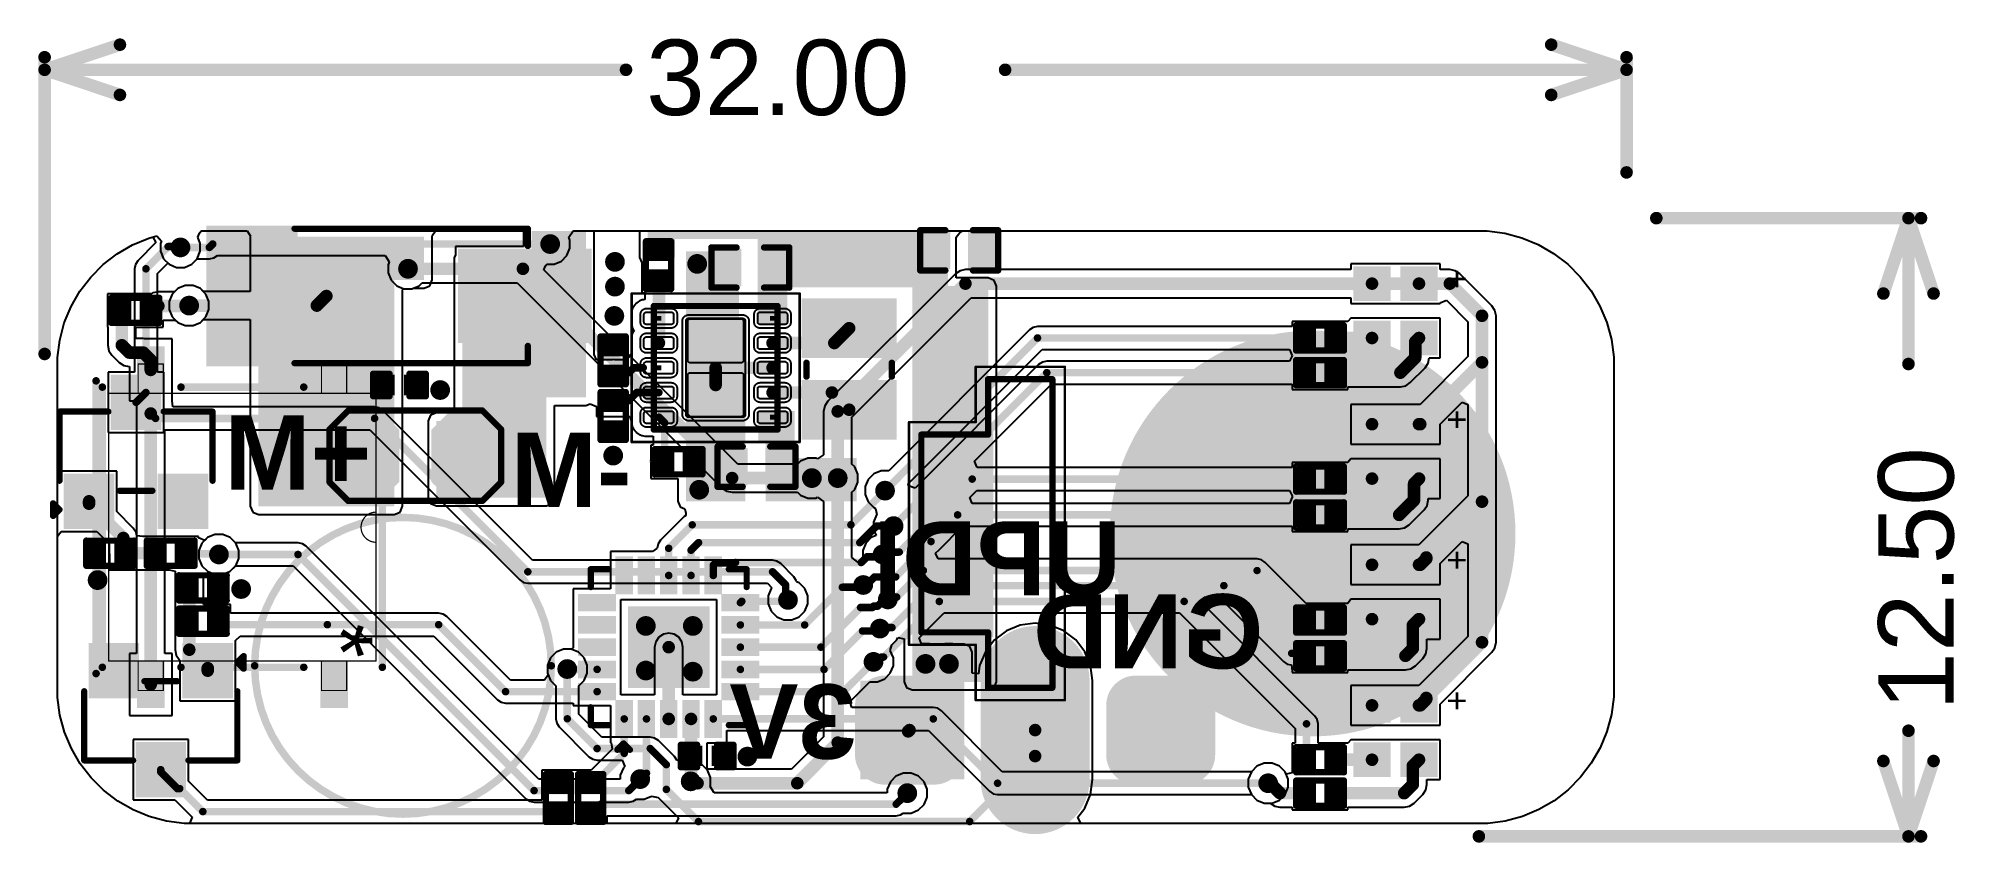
# Model space of a CAD drawing. Header units: inches. Extents: x -0.01 to 1.52, y -0.01 to 0.64.
import ezdxf

# ---------------------------------------------------------------- set-up
doc = ezdxf.new("R2010")
doc.units = ezdxf.units.IN
doc.header["$MEASUREMENT"] = 0
for name, color, linetype in [('Bottom Layer', 5, 'Continuous'), ('Bottom Overlay', 54, 'Continuous'), ('Bottom Paste', 16, 'Continuous'), ('Bottom Solder', 6, 'Continuous'), ('Mechanical 13', 56, 'Continuous'), ('Mechanical 15', 56, 'Continuous'), ('Top Layer', 1, 'Continuous'), ('Top Overlay', 2, 'Continuous'), ('Top Paste', 8, 'Continuous'), ('Top Solder', 216, 'Continuous'), ('Via Holes', 16, 'Continuous')]:
    doc.layers.add(name, color=color, linetype=linetype)
doc.styles.add('Arial', font='', dxfattribs={"height": 0.2})
doc.styles.add('Arial_Bold', font='', dxfattribs={"height": 0.2})
doc.styles.get('Arial').set_extended_font_data('Arial')
doc.styles.get('Arial_Bold').set_extended_font_data('Arial', bold=True)

msp = doc.modelspace()

# ---------------------------------------------------------------- texts
at = {"layer": 'Bottom Overlay', "style": 'Arial_Bold', "text_generation_flag": 2}
for s, p in [('UPDI', (0.857, 0.1918)), ('GND', (0.9705, 0.1337)), ('3V', (0.6462, 0.0619))]:
    msp.add_text(s, height=0.05906, dxfattribs=at).set_placement(p)
at = {"layer": 'Top Overlay'}
for s, height, style, p in [('32.00', 0.06, 'Arial', (0.479, 0.5742)), ('M+', 0.05906, 'Arial_Bold', (0.1431, 0.2761)), ('M-', 0.05906, 'Arial_Bold', (0.3712, 0.2622))]:
    msp.add_text(s, height=height, dxfattribs=dict(at, style=style)).set_placement(p)
at = {"layer": 'Top Overlay', "style": 'Arial'}
msp.add_text('12.50', height=0.06, rotation=90, dxfattribs=at).set_placement((1.5202, 0.1001))

# ---------------------------------------------------------------- blocks, each defined once
blk = doc.blocks.new('SMT_FS_B_1')
at = {"layer": 'Bottom Layer'}
for points in [[(-0.144, 0.084), (-0.1065, 0.084), (-0.1065, 0.062), (-0.144, 0.062)], [(0.1065, 0.084), (0.144, 0.084), (0.144, 0.062), (0.1065, 0.062)], [(-0.144, -0.062), (-0.1065, -0.062), (-0.1065, -0.084), (-0.144, -0.084)], [(0.1065, -0.062), (0.144, -0.062), (0.144, -0.084), (0.1065, -0.084)]]:
    blk.add_hatch(color=5, dxfattribs=at).paths.add_polyline_path(points)
at = {"layer": 'Bottom Paste'}
for points in [[(-0.144, 0.084), (-0.1065, 0.084), (-0.1065, 0.062), (-0.144, 0.062)], [(0.1065, 0.084), (0.144, 0.084), (0.144, 0.062), (0.1065, 0.062)], [(-0.144, -0.062), (-0.1065, -0.062), (-0.1065, -0.084), (-0.144, -0.084)], [(0.1065, -0.062), (0.144, -0.062), (0.144, -0.084), (0.1065, -0.084)]]:
    blk.add_hatch(color=16, dxfattribs=at).paths.add_polyline_path(points)
at = {"layer": 'Bottom Solder'}
for points in [[(-0.144, 0.084), (-0.1065, 0.084), (-0.1065, 0.062), (-0.144, 0.062)], [(0.1065, 0.084), (0.144, 0.084), (0.144, 0.062), (0.1065, 0.062)], [(-0.144, -0.062), (-0.1065, -0.062), (-0.1065, -0.084), (-0.144, -0.084)], [(0.1065, -0.062), (0.144, -0.062), (0.144, -0.084), (0.1065, -0.084)]]:
    blk.add_hatch(color=6, dxfattribs=at).paths.add_polyline_path(points)
at = {"layer": 'Bottom Overlay', "const_width": 0.006}
for points in [[(-0.1115, 0.1115), (0.1115, 0.1115)], [(-0.1115, 0.0489), (-0.1115, -0.0489)], [(0.1115, 0.0489), (0.1115, -0.0489)], [(-0.1115, -0.1115), (0.1115, -0.1115)]]:
    blk.add_lwpolyline(points, dxfattribs=at)
at = {"layer": 'Bottom Overlay', "const_width": 0.003}
for points in [[(-0.113, 0.1115, 1), (-0.11, 0.1115, 1)], [(0.11, 0.1115, 1), (0.113, 0.1115, 1)], [(-0.113, 0.0489, 1), (-0.11, 0.0489, 1)], [(0.11, 0.0489, 1), (0.113, 0.0489, 1)], [(-0.113, -0.0489, 1), (-0.11, -0.0489, 1)], [(0.11, -0.0489, 1), (0.113, -0.0489, 1)], [(-0.113, -0.1115, 1), (-0.11, -0.1115, 1)], [(0.11, -0.1115, 1), (0.113, -0.1115, 1)]]:
    blk.add_lwpolyline(points, format="xyb", close=True, dxfattribs=at)
at = {"layer": 'Mechanical 13', "const_width": 0.001}
for points in [[(-0.1065, 0.1065), (-0.1065, -0.1065)], [(-0.1065, 0.1065), (0.1065, 0.1065)], [(0.1065, 0.1065), (0.1065, -0.1065)], [(-0.13, 0.083), (-0.1065, 0.083)], [(-0.13, 0.083), (-0.13, 0.063)], [(-0.1065, 0.083), (-0.1065, 0.063)], [(0.1065, 0.083), (0.13, 0.083)], [(0.1065, 0.083), (0.1065, 0.063)], [(0.13, 0.083), (0.13, 0.063)], [(-0.13, 0.063), (-0.1065, 0.063)], [(0.1065, 0.063), (0.13, 0.063)], [(-0.13, -0.063), (-0.1065, -0.063)], [(-0.13, -0.063), (-0.13, -0.083)], [(-0.1065, -0.063), (-0.1065, -0.083)], [(0.1065, -0.063), (0.13, -0.063)], [(0.1065, -0.063), (0.1065, -0.083)], [(0.13, -0.063), (0.13, -0.083)], [(-0.13, -0.083), (-0.1065, -0.083)], [(0.1065, -0.083), (0.13, -0.083)], [(-0.1065, -0.1065), (0.1065, -0.1065)]]:
    blk.add_lwpolyline(points, dxfattribs=at)
at = {"layer": 'Mechanical 13', "const_width": 0.0005}
for points in [[(-0.10675, 0.1065, 1), (-0.10625, 0.1065, 1)], [(-0.10675, 0.1065, 1), (-0.10625, 0.1065, 1)], [(0.10625, 0.1065, 1), (0.10675, 0.1065, 1)], [(0.10625, 0.1065, 1), (0.10675, 0.1065, 1)], [(-0.13025, 0.083, 1), (-0.12975, 0.083, 1)], [(-0.13025, 0.083, 1), (-0.12975, 0.083, 1)], [(-0.10675, 0.083, 1), (-0.10625, 0.083, 1)], [(-0.10675, 0.083, 1), (-0.10625, 0.083, 1)], [(0.10625, 0.083, 1), (0.10675, 0.083, 1)], [(0.10625, 0.083, 1), (0.10675, 0.083, 1)], [(0.12975, 0.083, 1), (0.13025, 0.083, 1)], [(0.12975, 0.083, 1), (0.13025, 0.083, 1)], [(-0.13025, 0.063, 1), (-0.12975, 0.063, 1)], [(-0.13025, 0.063, 1), (-0.12975, 0.063, 1)], [(-0.10675, 0.063, 1), (-0.10625, 0.063, 1)], [(-0.10675, 0.063, 1), (-0.10625, 0.063, 1)], [(0.10625, 0.063, 1), (0.10675, 0.063, 1)], [(0.10625, 0.063, 1), (0.10675, 0.063, 1)], [(0.12975, 0.063, 1), (0.13025, 0.063, 1)], [(0.12975, 0.063, 1), (0.13025, 0.063, 1)], [(-0.13025, -0.063, 1), (-0.12975, -0.063, 1)], [(-0.13025, -0.063, 1), (-0.12975, -0.063, 1)], [(-0.10675, -0.063, 1), (-0.10625, -0.063, 1)], [(-0.10675, -0.063, 1), (-0.10625, -0.063, 1)], [(0.10625, -0.063, 1), (0.10675, -0.063, 1)], [(0.10625, -0.063, 1), (0.10675, -0.063, 1)], [(0.12975, -0.063, 1), (0.13025, -0.063, 1)], [(0.12975, -0.063, 1), (0.13025, -0.063, 1)], [(-0.13025, -0.083, 1), (-0.12975, -0.083, 1)], [(-0.13025, -0.083, 1), (-0.12975, -0.083, 1)], [(-0.10675, -0.083, 1), (-0.10625, -0.083, 1)], [(-0.10675, -0.083, 1), (-0.10625, -0.083, 1)], [(0.10625, -0.083, 1), (0.10675, -0.083, 1)], [(0.10625, -0.083, 1), (0.10675, -0.083, 1)], [(0.12975, -0.083, 1), (0.13025, -0.083, 1)], [(0.12975, -0.083, 1), (0.13025, -0.083, 1)], [(-0.10675, -0.1065, 1), (-0.10625, -0.1065, 1)], [(-0.10675, -0.1065, 1), (-0.10625, -0.1065, 1)], [(-0.01225, -0.1065, 1), (-0.01175, -0.1065, 1)], [(0.01175, -0.1065, 1), (0.01225, -0.1065, 1)], [(0.10625, -0.1065, 1), (0.10675, -0.1065, 1)], [(0.10625, -0.1065, 1), (0.10675, -0.1065, 1)]]:
    blk.add_lwpolyline(points, format="xyb", close=True, dxfattribs=at)
at = {"layer": 'Mechanical 13', "const_width": 0.001}
blk.add_lwpolyline([(-0.012, -0.1065, -1), (0.012, -0.1065)], format="xyb", dxfattribs=at)
at = {"layer": 'Mechanical 15', "const_width": 0.006}
blk.add_lwpolyline([(-0.1165, 0.1165), (0.1165, 0.1165)], dxfattribs=at)
at = {"layer": 'Mechanical 15', "const_width": 0.003}
for points in [[(-0.118, 0.1165, 1), (-0.115, 0.1165, 1)], [(0.115, 0.1165, 1), (0.118, 0.1165, 1)]]:
    blk.add_lwpolyline(points, format="xyb", close=True, dxfattribs=at)
at = {"layer": 'Mechanical 13', "style": 'Arial', "text_generation_flag": 2}
blk.add_text('*', height=0.05, rotation=180, dxfattribs=at).set_placement((-0.104, -0.0535))
blk = doc.blocks.new('R___0201_B_2')
at = {"layer": 'Bottom Layer'}
for points in [[(-0.0161, 0.0073), (-0.0055, 0.0073), (-0.0055, -0.0073), (-0.0161, -0.0073)], [(0.0055, 0.0073), (0.0161, 0.0073), (0.0161, -0.0073), (0.0055, -0.0073)]]:
    blk.add_hatch(color=5, dxfattribs=at).paths.add_polyline_path(points)
at = {"layer": 'Bottom Paste'}
for points in [[(-0.0161, 0.0073), (-0.0055, 0.0073), (-0.0055, -0.0073), (-0.0161, -0.0073)], [(0.0055, 0.0073), (0.0161, 0.0073), (0.0161, -0.0073), (0.0055, -0.0073)]]:
    blk.add_hatch(color=16, dxfattribs=at).paths.add_polyline_path(points)
at = {"layer": 'Bottom Solder'}
for points in [[(-0.0183, 0.0094), (-0.0033, 0.0094), (-0.0033, -0.0094), (-0.0183, -0.0094)], [(0.0033, 0.0094), (0.0183, 0.0094), (0.0183, -0.0094), (0.0033, -0.0094)]]:
    blk.add_hatch(color=6, dxfattribs=at).paths.add_polyline_path(points)
at = {"layer": 'Bottom Overlay', "const_width": 0.005}
for points in [[(-0.019, 0.01), (-0.019, -0.01)], [(0.019, 0.01), (-0.019, 0.01)], [(0.019, 0.01), (0.019, -0.01)], [(0.019, -0.01), (-0.019, -0.01)]]:
    blk.add_lwpolyline(points, dxfattribs=at)
at = {"layer": 'Bottom Overlay', "const_width": 0.0025}
for points in [[(-0.0203, 0.01, 1), (-0.0177, 0.01, 1)], [(-0.0203, 0.01, 1), (-0.0177, 0.01, 1)], [(0.0177, 0.01, 1), (0.0203, 0.01, 1)], [(0.0177, 0.01, 1), (0.0203, 0.01, 1)], [(-0.0203, -0.01, 1), (-0.0177, -0.01, 1)], [(-0.0203, -0.01, 1), (-0.0177, -0.01, 1)], [(0.0177, -0.01, 1), (0.0203, -0.01, 1)], [(0.0177, -0.01, 1), (0.0203, -0.01, 1)]]:
    blk.add_lwpolyline(points, format="xyb", close=True, dxfattribs=at)
blk = doc.blocks.new('R___0201_B_3')
at = {"layer": 'Bottom Layer'}
for points in [[(-0.0161, 0.0073), (-0.0055, 0.0073), (-0.0055, -0.0073), (-0.0161, -0.0073)], [(0.0055, 0.0073), (0.0161, 0.0073), (0.0161, -0.0073), (0.0055, -0.0073)]]:
    blk.add_hatch(color=5, dxfattribs=at).paths.add_polyline_path(points)
at = {"layer": 'Bottom Paste'}
for points in [[(-0.0161, 0.0073), (-0.0055, 0.0073), (-0.0055, -0.0073), (-0.0161, -0.0073)], [(0.0055, 0.0073), (0.0161, 0.0073), (0.0161, -0.0073), (0.0055, -0.0073)]]:
    blk.add_hatch(color=16, dxfattribs=at).paths.add_polyline_path(points)
at = {"layer": 'Bottom Solder'}
for points in [[(-0.0183, 0.0094), (-0.0033, 0.0094), (-0.0033, -0.0094), (-0.0183, -0.0094)], [(0.0033, 0.0094), (0.0183, 0.0094), (0.0183, -0.0094), (0.0033, -0.0094)]]:
    blk.add_hatch(color=6, dxfattribs=at).paths.add_polyline_path(points)
at = {"layer": 'Bottom Overlay', "const_width": 0.005}
for points in [[(-0.019, 0.01), (-0.019, -0.01)], [(0.019, 0.01), (-0.019, 0.01)], [(0.019, 0.01), (0.019, -0.01)], [(0.019, -0.01), (-0.019, -0.01)]]:
    blk.add_lwpolyline(points, dxfattribs=at)
at = {"layer": 'Bottom Overlay', "const_width": 0.0025}
for points in [[(-0.0203, 0.01, 1), (-0.0177, 0.01, 1)], [(-0.0203, 0.01, 1), (-0.0177, 0.01, 1)], [(0.0177, 0.01, 1), (0.0203, 0.01, 1)], [(0.0177, 0.01, 1), (0.0203, 0.01, 1)], [(-0.0203, -0.01, 1), (-0.0177, -0.01, 1)], [(-0.0203, -0.01, 1), (-0.0177, -0.01, 1)], [(0.0177, -0.01, 1), (0.0203, -0.01, 1)], [(0.0177, -0.01, 1), (0.0203, -0.01, 1)]]:
    blk.add_lwpolyline(points, format="xyb", close=True, dxfattribs=at)
blk = doc.blocks.new('R___0201_B_4')
at = {"layer": 'Bottom Layer'}
for points in [[(-0.0161, 0.0073), (-0.0055, 0.0073), (-0.0055, -0.0073), (-0.0161, -0.0073)], [(0.0055, 0.0073), (0.0161, 0.0073), (0.0161, -0.0073), (0.0055, -0.0073)]]:
    blk.add_hatch(color=5, dxfattribs=at).paths.add_polyline_path(points)
at = {"layer": 'Bottom Paste'}
for points in [[(-0.0161, 0.0073), (-0.0055, 0.0073), (-0.0055, -0.0073), (-0.0161, -0.0073)], [(0.0055, 0.0073), (0.0161, 0.0073), (0.0161, -0.0073), (0.0055, -0.0073)]]:
    blk.add_hatch(color=16, dxfattribs=at).paths.add_polyline_path(points)
at = {"layer": 'Bottom Solder'}
for points in [[(-0.0183, 0.0094), (-0.0033, 0.0094), (-0.0033, -0.0094), (-0.0183, -0.0094)], [(0.0033, 0.0094), (0.0183, 0.0094), (0.0183, -0.0094), (0.0033, -0.0094)]]:
    blk.add_hatch(color=6, dxfattribs=at).paths.add_polyline_path(points)
at = {"layer": 'Bottom Overlay', "const_width": 0.005}
for points in [[(-0.019, 0.01), (-0.019, -0.01)], [(0.019, 0.01), (-0.019, 0.01)], [(0.019, 0.01), (0.019, -0.01)], [(0.019, -0.01), (-0.019, -0.01)]]:
    blk.add_lwpolyline(points, dxfattribs=at)
at = {"layer": 'Bottom Overlay', "const_width": 0.0025}
for points in [[(-0.0203, 0.01, 1), (-0.0177, 0.01, 1)], [(-0.0203, 0.01, 1), (-0.0177, 0.01, 1)], [(0.0177, 0.01, 1), (0.0203, 0.01, 1)], [(0.0177, 0.01, 1), (0.0203, 0.01, 1)], [(-0.0203, -0.01, 1), (-0.0177, -0.01, 1)], [(-0.0203, -0.01, 1), (-0.0177, -0.01, 1)], [(0.0177, -0.01, 1), (0.0203, -0.01, 1)], [(0.0177, -0.01, 1), (0.0203, -0.01, 1)]]:
    blk.add_lwpolyline(points, format="xyb", close=True, dxfattribs=at)
blk = doc.blocks.new('BAT_120TR_5')
at = {"layer": 'Top Layer'}
h = blk.add_hatch(color=1, dxfattribs=at)
edge = h.paths.add_edge_path()
edge.add_arc((-0.285, 0), 0.1575, 0, 360)
blk.add_hatch(color=1, dxfattribs=at).paths.add_polyline_path([(-0.0266, 0.0787), (0.0266, 0.0787), (0.0266, -0.0787), (-0.0266, -0.0787)])
at = {"layer": 'Top Paste'}
h = blk.add_hatch(color=8, dxfattribs=at)
edge = h.paths.add_edge_path()
edge.add_arc((-0.285, 0), 0.1575, 0, 360)
blk.add_hatch(color=8, dxfattribs=at).paths.add_polyline_path([(-0.0266, 0.0787), (0.0266, 0.0787), (0.0266, -0.0787), (-0.0266, -0.0787)])
at = {"layer": 'Top Solder'}
h = blk.add_hatch(color=216, dxfattribs=at)
edge = h.paths.add_edge_path()
edge.add_arc((-0.285, 0), 0.1615, 0, 360)
blk.add_hatch(color=216, dxfattribs=at).paths.add_polyline_path([(-0.0306, 0.0827), (0.0306, 0.0827), (0.0306, -0.0827), (-0.0306, -0.0827)])
at = {"layer": 'Mechanical 13', "const_width": 0.005}
for points in [[(-0.0778, 0.1228), (-0.0778, -0.1228)], [(-0.0266, 0.1228), (-0.0778, 0.1228)], [(-0.0266, 0.1228), (-0.0266, 0.0787)], [(0.0266, 0.0787), (-0.0266, 0.0787)], [(0.0266, 0.0787), (0.0266, -0.0787)], [(0.0266, -0.0787), (-0.0266, -0.0787)], [(-0.0266, -0.0787), (-0.0266, -0.1228)], [(-0.0266, -0.1228), (-0.0778, -0.1228)]]:
    blk.add_lwpolyline(points, dxfattribs=at)
at = {"layer": 'Mechanical 13', "const_width": 0.0025}
for points in [[(-0.079, 0.1228, 1), (-0.0765, 0.1228, 1)], [(-0.079, 0.1228, 1), (-0.0765, 0.1228, 1)], [(-0.0278, 0.1228, 1), (-0.0253, 0.1228, 1)], [(-0.0278, 0.1228, 1), (-0.0253, 0.1228, 1)], [(-0.0278, 0.0787, 1), (-0.0253, 0.0787, 1)], [(-0.0278, 0.0787, 1), (-0.0253, 0.0787, 1)], [(0.0253, 0.0787, 1), (0.0278, 0.0787, 1)], [(0.0253, 0.0787, 1), (0.0278, 0.0787, 1)], [(-0.0278, -0.0787, 1), (-0.0253, -0.0787, 1)], [(-0.0278, -0.0787, 1), (-0.0253, -0.0787, 1)], [(0.0253, -0.0787, 1), (0.0278, -0.0787, 1)], [(0.0253, -0.0787, 1), (0.0278, -0.0787, 1)], [(-0.079, -0.1228, 1), (-0.0765, -0.1228, 1)], [(-0.079, -0.1228, 1), (-0.0765, -0.1228, 1)], [(-0.0278, -0.1228, 1), (-0.0253, -0.1228, 1)], [(-0.0278, -0.1228, 1), (-0.0253, -0.1228, 1)]]:
    blk.add_lwpolyline(points, format="xyb", close=True, dxfattribs=at)
at = {"layer": 'Mechanical 15', "const_width": 0.00197}
for points in [[(-0.0167, 0.1327), (-0.0876, 0.1327)], [(-0.0876, 0.1327), (-0.0876, -0.1327)], [(-0.0167, 0.1327), (-0.0167, 0.0886)], [(0.0364, 0.0886), (-0.0167, 0.0886)], [(0.0364, 0.0886), (0.0364, -0.0886)], [(0.0364, -0.0886), (-0.0167, -0.0886)], [(-0.0167, -0.0886), (-0.0167, -0.1327)], [(-0.0167, -0.1327), (-0.0876, -0.1327)]]:
    blk.add_lwpolyline(points, dxfattribs=at)
at = {"layer": 'Mechanical 15', "const_width": 0.000984}
for points in [[(-0.0881, 0.1327, 1), (-0.0871, 0.1327, 1)], [(-0.0881, 0.1327, 1), (-0.0871, 0.1327, 1)], [(-0.0172, 0.1327, 1), (-0.0162, 0.1327, 1)], [(-0.0172, 0.1327, 1), (-0.0162, 0.1327, 1)], [(-0.0172, 0.0886, 1), (-0.0162, 0.0886, 1)], [(-0.0172, 0.0886, 1), (-0.0162, 0.0886, 1)], [(0.0359, 0.0886, 1), (0.0369, 0.0886, 1)], [(0.0359, 0.0886, 1), (0.0369, 0.0886, 1)], [(-0.0172, -0.0886, 1), (-0.0162, -0.0886, 1)], [(-0.0172, -0.0886, 1), (-0.0162, -0.0886, 1)], [(0.0359, -0.0886, 1), (0.0369, -0.0886, 1)], [(0.0359, -0.0886, 1), (0.0369, -0.0886, 1)], [(-0.0881, -0.1327, 1), (-0.0871, -0.1327, 1)], [(-0.0881, -0.1327, 1), (-0.0871, -0.1327, 1)], [(-0.0172, -0.1327, 1), (-0.0162, -0.1327, 1)], [(-0.0172, -0.1327, 1), (-0.0162, -0.1327, 1)]]:
    blk.add_lwpolyline(points, format="xyb", close=True, dxfattribs=at)
at = {"layer": 'Top Overlay', "const_width": 0.005}
for points in [[(-0.0778, 0.1228), (-0.0778, -0.1228)], [(-0.0266, 0.1228), (-0.0778, 0.1228)], [(-0.0266, 0.1228), (-0.0266, 0.0913)], [(-0.0266, -0.0913), (-0.0266, -0.1228)], [(-0.0266, -0.1228), (-0.0778, -0.1228)]]:
    blk.add_lwpolyline(points, dxfattribs=at)
at = {"layer": 'Top Overlay', "const_width": 0.0025}
for points in [[(-0.079, 0.1228, 1), (-0.0765, 0.1228, 1)], [(-0.079, 0.1228, 1), (-0.0765, 0.1228, 1)], [(-0.0278, 0.1228, 1), (-0.0253, 0.1228, 1)], [(-0.0278, 0.1228, 1), (-0.0253, 0.1228, 1)], [(-0.0278, 0.0913, 1), (-0.0253, 0.0913, 1)], [(-0.0278, -0.0913, 1), (-0.0253, -0.0913, 1)], [(-0.079, -0.1228, 1), (-0.0765, -0.1228, 1)], [(-0.079, -0.1228, 1), (-0.0765, -0.1228, 1)], [(-0.0278, -0.1228, 1), (-0.0253, -0.1228, 1)], [(-0.0278, -0.1228, 1), (-0.0253, -0.1228, 1)]]:
    blk.add_lwpolyline(points, format="xyb", close=True, dxfattribs=at)
blk = doc.blocks.new('A_SP1942S1W1D_C01_2T_B_6')
at = {"layer": 'Bottom Layer'}
for points in [[(-0.0098, 0.0482), (0.0098, 0.0482), (0.0098, 0.0266), (-0.0098, 0.0266)], [(0.0335, 0.0482), (0.0531, 0.0482), (0.0531, 0.0266), (0.0335, 0.0266)], [(-0.0098, 0.0108), (0.0098, 0.0108), (0.0098, -0.0108), (-0.0098, -0.0108)], [(0.0335, 0.0108), (0.0531, 0.0108), (0.0531, -0.0108), (0.0335, -0.0108)]]:
    blk.add_hatch(color=5, dxfattribs=at).paths.add_polyline_path(points)
at = {"layer": 'Bottom Paste'}
for points in [[(-0.0098, 0.0482), (0.0098, 0.0482), (0.0098, 0.0266), (-0.0098, 0.0266)], [(0.0335, 0.0482), (0.0531, 0.0482), (0.0531, 0.0266), (0.0335, 0.0266)], [(-0.0098, 0.0108), (0.0098, 0.0108), (0.0098, -0.0108), (-0.0098, -0.0108)], [(0.0335, 0.0108), (0.0531, 0.0108), (0.0531, -0.0108), (0.0335, -0.0108)]]:
    blk.add_hatch(color=16, dxfattribs=at).paths.add_polyline_path(points)
at = {"layer": 'Bottom Solder'}
for points in [[(-0.0138, 0.0522), (0.0138, 0.0522), (0.0138, 0.0226), (-0.0138, 0.0226)], [(0.0295, 0.0522), (0.0571, 0.0522), (0.0571, 0.0226), (0.0295, 0.0226)], [(-0.0138, 0.0148), (0.0138, 0.0148), (0.0138, -0.0148), (-0.0138, -0.0148)], [(0.0295, 0.0148), (0.0571, 0.0148), (0.0571, -0.0148), (0.0295, -0.0148)]]:
    blk.add_hatch(color=6, dxfattribs=at).paths.add_polyline_path(points)
at = {"layer": 'Bottom Overlay', "style": 'Arial', "text_generation_flag": 2}
blk.add_text('+', height=0.0197, rotation=180, dxfattribs=at).set_placement((0.0389, -0.0207))
blk = doc.blocks.new('A_SP1942S1W1D_C01_2T_B_7')
at = {"layer": 'Bottom Layer'}
for points in [[(-0.0098, 0.0482), (0.0098, 0.0482), (0.0098, 0.0266), (-0.0098, 0.0266)], [(0.0335, 0.0482), (0.0531, 0.0482), (0.0531, 0.0266), (0.0335, 0.0266)], [(-0.0098, 0.0108), (0.0098, 0.0108), (0.0098, -0.0108), (-0.0098, -0.0108)], [(0.0335, 0.0108), (0.0531, 0.0108), (0.0531, -0.0108), (0.0335, -0.0108)]]:
    blk.add_hatch(color=5, dxfattribs=at).paths.add_polyline_path(points)
at = {"layer": 'Bottom Paste'}
for points in [[(-0.0098, 0.0482), (0.0098, 0.0482), (0.0098, 0.0266), (-0.0098, 0.0266)], [(0.0335, 0.0482), (0.0531, 0.0482), (0.0531, 0.0266), (0.0335, 0.0266)], [(-0.0098, 0.0108), (0.0098, 0.0108), (0.0098, -0.0108), (-0.0098, -0.0108)], [(0.0335, 0.0108), (0.0531, 0.0108), (0.0531, -0.0108), (0.0335, -0.0108)]]:
    blk.add_hatch(color=16, dxfattribs=at).paths.add_polyline_path(points)
at = {"layer": 'Bottom Solder'}
for points in [[(-0.0138, 0.0522), (0.0138, 0.0522), (0.0138, 0.0226), (-0.0138, 0.0226)], [(0.0295, 0.0522), (0.0571, 0.0522), (0.0571, 0.0226), (0.0295, 0.0226)], [(-0.0138, 0.0148), (0.0138, 0.0148), (0.0138, -0.0148), (-0.0138, -0.0148)], [(0.0295, 0.0148), (0.0571, 0.0148), (0.0571, -0.0148), (0.0295, -0.0148)]]:
    blk.add_hatch(color=6, dxfattribs=at).paths.add_polyline_path(points)
at = {"layer": 'Bottom Overlay', "style": 'Arial', "text_generation_flag": 2}
blk.add_text('+', height=0.0197, rotation=180, dxfattribs=at).set_placement((0.0389, -0.0207))
blk = doc.blocks.new('A_SP1942S1W1D_C01_2T_B_8')
at = {"layer": 'Bottom Layer'}
for points in [[(-0.0098, 0.0482), (0.0098, 0.0482), (0.0098, 0.0266), (-0.0098, 0.0266)], [(0.0335, 0.0482), (0.0531, 0.0482), (0.0531, 0.0266), (0.0335, 0.0266)], [(-0.0098, 0.0108), (0.0098, 0.0108), (0.0098, -0.0108), (-0.0098, -0.0108)], [(0.0335, 0.0108), (0.0531, 0.0108), (0.0531, -0.0108), (0.0335, -0.0108)]]:
    blk.add_hatch(color=5, dxfattribs=at).paths.add_polyline_path(points)
at = {"layer": 'Bottom Paste'}
for points in [[(-0.0098, 0.0482), (0.0098, 0.0482), (0.0098, 0.0266), (-0.0098, 0.0266)], [(0.0335, 0.0482), (0.0531, 0.0482), (0.0531, 0.0266), (0.0335, 0.0266)], [(-0.0098, 0.0108), (0.0098, 0.0108), (0.0098, -0.0108), (-0.0098, -0.0108)], [(0.0335, 0.0108), (0.0531, 0.0108), (0.0531, -0.0108), (0.0335, -0.0108)]]:
    blk.add_hatch(color=16, dxfattribs=at).paths.add_polyline_path(points)
at = {"layer": 'Bottom Solder'}
for points in [[(-0.0138, 0.0522), (0.0138, 0.0522), (0.0138, 0.0226), (-0.0138, 0.0226)], [(0.0295, 0.0522), (0.0571, 0.0522), (0.0571, 0.0226), (0.0295, 0.0226)], [(-0.0138, 0.0148), (0.0138, 0.0148), (0.0138, -0.0148), (-0.0138, -0.0148)], [(0.0295, 0.0148), (0.0571, 0.0148), (0.0571, -0.0148), (0.0295, -0.0148)]]:
    blk.add_hatch(color=6, dxfattribs=at).paths.add_polyline_path(points)
at = {"layer": 'Bottom Overlay', "style": 'Arial', "text_generation_flag": 2}
blk.add_text('+', height=0.0197, rotation=180, dxfattribs=at).set_placement((0.0389, -0.0207))
blk = doc.blocks.new('A_SP1942S1W1D_C01_2T_B_9')
at = {"layer": 'Bottom Layer'}
for points in [[(-0.0098, 0.0482), (0.0098, 0.0482), (0.0098, 0.0266), (-0.0098, 0.0266)], [(0.0335, 0.0482), (0.0531, 0.0482), (0.0531, 0.0266), (0.0335, 0.0266)], [(-0.0098, 0.0108), (0.0098, 0.0108), (0.0098, -0.0108), (-0.0098, -0.0108)], [(0.0335, 0.0108), (0.0531, 0.0108), (0.0531, -0.0108), (0.0335, -0.0108)]]:
    blk.add_hatch(color=5, dxfattribs=at).paths.add_polyline_path(points)
at = {"layer": 'Bottom Paste'}
for points in [[(-0.0098, 0.0482), (0.0098, 0.0482), (0.0098, 0.0266), (-0.0098, 0.0266)], [(0.0335, 0.0482), (0.0531, 0.0482), (0.0531, 0.0266), (0.0335, 0.0266)], [(-0.0098, 0.0108), (0.0098, 0.0108), (0.0098, -0.0108), (-0.0098, -0.0108)], [(0.0335, 0.0108), (0.0531, 0.0108), (0.0531, -0.0108), (0.0335, -0.0108)]]:
    blk.add_hatch(color=16, dxfattribs=at).paths.add_polyline_path(points)
at = {"layer": 'Bottom Solder'}
for points in [[(-0.0138, 0.0522), (0.0138, 0.0522), (0.0138, 0.0226), (-0.0138, 0.0226)], [(0.0295, 0.0522), (0.0571, 0.0522), (0.0571, 0.0226), (0.0295, 0.0226)], [(-0.0138, 0.0148), (0.0138, 0.0148), (0.0138, -0.0148), (-0.0138, -0.0148)], [(0.0295, 0.0148), (0.0571, 0.0148), (0.0571, -0.0148), (0.0295, -0.0148)]]:
    blk.add_hatch(color=6, dxfattribs=at).paths.add_polyline_path(points)
at = {"layer": 'Bottom Overlay', "style": 'Arial', "text_generation_flag": 2}
blk.add_text('+', height=0.0197, rotation=180, dxfattribs=at).set_placement((0.0389, -0.0207))
blk = doc.blocks.new('C___0201_10')
at = {"layer": 'Top Layer'}
for points in [[(-0.0177, 0.0059), (-0.0059, 0.0059), (-0.0059, -0.0059), (-0.0177, -0.0059)], [(0.0059, 0.0059), (0.0177, 0.0059), (0.0177, -0.0059), (0.0059, -0.0059)]]:
    blk.add_hatch(color=1, dxfattribs=at).paths.add_polyline_path(points)
at = {"layer": 'Top Paste'}
for points in [[(-0.0177, 0.0059), (-0.0059, 0.0059), (-0.0059, -0.0059), (-0.0177, -0.0059)], [(0.0059, 0.0059), (0.0177, 0.0059), (0.0177, -0.0059), (0.0059, -0.0059)]]:
    blk.add_hatch(color=8, dxfattribs=at).paths.add_polyline_path(points)
at = {"layer": 'Top Solder'}
for points in [[(-0.0199, 0.0081), (-0.0037, 0.0081), (-0.0037, -0.0081), (-0.0199, -0.0081)], [(0.0037, 0.0081), (0.0199, 0.0081), (0.0199, -0.0081), (0.0037, -0.0081)]]:
    blk.add_hatch(color=216, dxfattribs=at).paths.add_polyline_path(points)
at = {"layer": 'Top Overlay', "const_width": 0.005}
for points in [[(-0.021, -0.009), (-0.021, 0.009)], [(-0.021, 0.009), (-0.008, 0.009)], [(0.008, 0.009), (0.021, 0.009)], [(0.021, -0.009), (0.021, 0.009)], [(-0.021, -0.009), (-0.008, -0.009)], [(0.008, -0.009), (0.021, -0.009)]]:
    blk.add_lwpolyline(points, dxfattribs=at)
at = {"layer": 'Top Overlay', "const_width": 0.0025}
for points in [[(-0.0222, 0.009, 1), (-0.0198, 0.009, 1)], [(-0.0222, 0.009, 1), (-0.0198, 0.009, 1)], [(-0.0092, 0.009, 1), (-0.0067, 0.009, 1)], [(0.0067, 0.009, 1), (0.0092, 0.009, 1)], [(0.0198, 0.009, 1), (0.0222, 0.009, 1)], [(0.0198, 0.009, 1), (0.0222, 0.009, 1)], [(-0.0222, -0.009, 1), (-0.0198, -0.009, 1)], [(-0.0222, -0.009, 1), (-0.0198, -0.009, 1)], [(-0.0092, -0.009, 1), (-0.0067, -0.009, 1)], [(0.0067, -0.009, 1), (0.0092, -0.009, 1)], [(0.0198, -0.009, 1), (0.0222, -0.009, 1)], [(0.0198, -0.009, 1), (0.0222, -0.009, 1)]]:
    blk.add_lwpolyline(points, format="xyb", close=True, dxfattribs=at)
blk = doc.blocks.new('C___0201_11')
at = {"layer": 'Top Layer'}
for points in [[(-0.0177, 0.0059), (-0.0059, 0.0059), (-0.0059, -0.0059), (-0.0177, -0.0059)], [(0.0059, 0.0059), (0.0177, 0.0059), (0.0177, -0.0059), (0.0059, -0.0059)]]:
    blk.add_hatch(color=1, dxfattribs=at).paths.add_polyline_path(points)
at = {"layer": 'Top Paste'}
for points in [[(-0.0177, 0.0059), (-0.0059, 0.0059), (-0.0059, -0.0059), (-0.0177, -0.0059)], [(0.0059, 0.0059), (0.0177, 0.0059), (0.0177, -0.0059), (0.0059, -0.0059)]]:
    blk.add_hatch(color=8, dxfattribs=at).paths.add_polyline_path(points)
at = {"layer": 'Top Solder'}
for points in [[(-0.0199, 0.0081), (-0.0037, 0.0081), (-0.0037, -0.0081), (-0.0199, -0.0081)], [(0.0037, 0.0081), (0.0199, 0.0081), (0.0199, -0.0081), (0.0037, -0.0081)]]:
    blk.add_hatch(color=216, dxfattribs=at).paths.add_polyline_path(points)
at = {"layer": 'Top Overlay', "const_width": 0.005}
for points in [[(-0.021, 0.009), (-0.021, -0.009)], [(-0.008, 0.009), (-0.021, 0.009)], [(0.021, 0.009), (0.008, 0.009)], [(0.021, 0.009), (0.021, -0.009)], [(-0.008, -0.009), (-0.021, -0.009)], [(0.021, -0.009), (0.008, -0.009)]]:
    blk.add_lwpolyline(points, dxfattribs=at)
at = {"layer": 'Top Overlay', "const_width": 0.0025}
for points in [[(-0.0222, 0.009, 1), (-0.0198, 0.009, 1)], [(-0.0222, 0.009, 1), (-0.0198, 0.009, 1)], [(-0.0092, 0.009, 1), (-0.0067, 0.009, 1)], [(0.0067, 0.009, 1), (0.0092, 0.009, 1)], [(0.0198, 0.009, 1), (0.0222, 0.009, 1)], [(0.0198, 0.009, 1), (0.0222, 0.009, 1)], [(-0.0222, -0.009, 1), (-0.0198, -0.009, 1)], [(-0.0222, -0.009, 1), (-0.0198, -0.009, 1)], [(-0.0092, -0.009, 1), (-0.0067, -0.009, 1)], [(0.0067, -0.009, 1), (0.0092, -0.009, 1)], [(0.0198, -0.009, 1), (0.0222, -0.009, 1)], [(0.0198, -0.009, 1), (0.0222, -0.009, 1)]]:
    blk.add_lwpolyline(points, format="xyb", close=True, dxfattribs=at)
blk = doc.blocks.new('R___0201_12')
at = {"layer": 'Top Layer'}
for points in [[(-0.0161, 0.0073), (-0.0055, 0.0073), (-0.0055, -0.0073), (-0.0161, -0.0073)], [(0.0055, 0.0073), (0.0161, 0.0073), (0.0161, -0.0073), (0.0055, -0.0073)]]:
    blk.add_hatch(color=1, dxfattribs=at).paths.add_polyline_path(points)
at = {"layer": 'Top Paste'}
for points in [[(-0.0161, 0.0073), (-0.0055, 0.0073), (-0.0055, -0.0073), (-0.0161, -0.0073)], [(0.0055, 0.0073), (0.0161, 0.0073), (0.0161, -0.0073), (0.0055, -0.0073)]]:
    blk.add_hatch(color=8, dxfattribs=at).paths.add_polyline_path(points)
at = {"layer": 'Top Solder'}
for points in [[(-0.0183, 0.0094), (-0.0033, 0.0094), (-0.0033, -0.0094), (-0.0183, -0.0094)], [(0.0033, 0.0094), (0.0183, 0.0094), (0.0183, -0.0094), (0.0033, -0.0094)]]:
    blk.add_hatch(color=216, dxfattribs=at).paths.add_polyline_path(points)
at = {"layer": 'Top Overlay', "const_width": 0.005}
for points in [[(-0.019, 0.01), (-0.019, -0.01)], [(0.019, 0.01), (-0.019, 0.01)], [(0.019, 0.01), (0.019, -0.01)], [(0.019, -0.01), (-0.019, -0.01)]]:
    blk.add_lwpolyline(points, dxfattribs=at)
at = {"layer": 'Top Overlay', "const_width": 0.0025}
for points in [[(-0.0203, 0.01, 1), (-0.0177, 0.01, 1)], [(-0.0203, 0.01, 1), (-0.0177, 0.01, 1)], [(0.0177, 0.01, 1), (0.0203, 0.01, 1)], [(0.0177, 0.01, 1), (0.0203, 0.01, 1)], [(-0.0203, -0.01, 1), (-0.0177, -0.01, 1)], [(-0.0203, -0.01, 1), (-0.0177, -0.01, 1)], [(0.0177, -0.01, 1), (0.0203, -0.01, 1)], [(0.0177, -0.01, 1), (0.0203, -0.01, 1)]]:
    blk.add_lwpolyline(points, format="xyb", close=True, dxfattribs=at)
blk = doc.blocks.new('R___0201_13')
at = {"layer": 'Top Layer'}
for points in [[(-0.0161, 0.0073), (-0.0055, 0.0073), (-0.0055, -0.0073), (-0.0161, -0.0073)], [(0.0055, 0.0073), (0.0161, 0.0073), (0.0161, -0.0073), (0.0055, -0.0073)]]:
    blk.add_hatch(color=1, dxfattribs=at).paths.add_polyline_path(points)
at = {"layer": 'Top Paste'}
for points in [[(-0.0161, 0.0073), (-0.0055, 0.0073), (-0.0055, -0.0073), (-0.0161, -0.0073)], [(0.0055, 0.0073), (0.0161, 0.0073), (0.0161, -0.0073), (0.0055, -0.0073)]]:
    blk.add_hatch(color=8, dxfattribs=at).paths.add_polyline_path(points)
at = {"layer": 'Top Solder'}
for points in [[(-0.0183, 0.0094), (-0.0033, 0.0094), (-0.0033, -0.0094), (-0.0183, -0.0094)], [(0.0033, 0.0094), (0.0183, 0.0094), (0.0183, -0.0094), (0.0033, -0.0094)]]:
    blk.add_hatch(color=216, dxfattribs=at).paths.add_polyline_path(points)
at = {"layer": 'Top Overlay', "const_width": 0.005}
for points in [[(-0.019, 0.01), (0.019, 0.01)], [(-0.019, 0.01), (-0.019, -0.01)], [(0.019, 0.01), (0.019, -0.01)], [(-0.019, -0.01), (0.019, -0.01)]]:
    blk.add_lwpolyline(points, dxfattribs=at)
at = {"layer": 'Top Overlay', "const_width": 0.0025}
for points in [[(-0.0203, 0.01, 1), (-0.0177, 0.01, 1)], [(-0.0203, 0.01, 1), (-0.0177, 0.01, 1)], [(0.0177, 0.01, 1), (0.0203, 0.01, 1)], [(0.0177, 0.01, 1), (0.0203, 0.01, 1)], [(-0.0203, -0.01, 1), (-0.0177, -0.01, 1)], [(-0.0203, -0.01, 1), (-0.0177, -0.01, 1)], [(0.0177, -0.01, 1), (0.0203, -0.01, 1)], [(0.0177, -0.01, 1), (0.0203, -0.01, 1)]]:
    blk.add_lwpolyline(points, format="xyb", close=True, dxfattribs=at)
blk = doc.blocks.new('R___0201_14')
at = {"layer": 'Top Layer'}
for points in [[(-0.0161, 0.0073), (-0.0055, 0.0073), (-0.0055, -0.0073), (-0.0161, -0.0073)], [(0.0055, 0.0073), (0.0161, 0.0073), (0.0161, -0.0073), (0.0055, -0.0073)]]:
    blk.add_hatch(color=1, dxfattribs=at).paths.add_polyline_path(points)
at = {"layer": 'Top Paste'}
for points in [[(-0.0161, 0.0073), (-0.0055, 0.0073), (-0.0055, -0.0073), (-0.0161, -0.0073)], [(0.0055, 0.0073), (0.0161, 0.0073), (0.0161, -0.0073), (0.0055, -0.0073)]]:
    blk.add_hatch(color=8, dxfattribs=at).paths.add_polyline_path(points)
at = {"layer": 'Top Solder'}
for points in [[(-0.0183, 0.0094), (-0.0033, 0.0094), (-0.0033, -0.0094), (-0.0183, -0.0094)], [(0.0033, 0.0094), (0.0183, 0.0094), (0.0183, -0.0094), (0.0033, -0.0094)]]:
    blk.add_hatch(color=216, dxfattribs=at).paths.add_polyline_path(points)
at = {"layer": 'Top Overlay', "const_width": 0.005}
for points in [[(0.019, 0.01), (-0.019, 0.01)], [(-0.019, -0.01), (-0.019, 0.01)], [(0.019, -0.01), (0.019, 0.01)], [(0.019, -0.01), (-0.019, -0.01)]]:
    blk.add_lwpolyline(points, dxfattribs=at)
at = {"layer": 'Top Overlay', "const_width": 0.0025}
for points in [[(-0.0203, 0.01, 1), (-0.0177, 0.01, 1)], [(-0.0203, 0.01, 1), (-0.0177, 0.01, 1)], [(0.0177, 0.01, 1), (0.0203, 0.01, 1)], [(0.0177, 0.01, 1), (0.0203, 0.01, 1)], [(-0.0203, -0.01, 1), (-0.0177, -0.01, 1)], [(-0.0203, -0.01, 1), (-0.0177, -0.01, 1)], [(0.0177, -0.01, 1), (0.0203, -0.01, 1)], [(0.0177, -0.01, 1), (0.0203, -0.01, 1)]]:
    blk.add_lwpolyline(points, format="xyb", close=True, dxfattribs=at)
blk = doc.blocks.new('T____P____SMD_3_P____B_15')
at = {"layer": 'Bottom Layer'}
h = blk.add_hatch(color=5, dxfattribs=at)
edge = h.paths.add_edge_path()
edge.add_arc((-0.0197, 0.1197), 0.0197, 90, 180)
edge.add_line((-0.0394, 0.1197), (-0.0394, 0.0803))
edge.add_arc((-0.0197, 0.0803), 0.0197, 180, 270)
edge.add_line((-0.0197, 0.0606), (0.0197, 0.0606))
edge.add_arc((0.0197, 0.0803), 0.0197, 270, 360)
edge.add_line((0.0394, 0.0803), (0.0394, 0.1197))
edge.add_arc((0.0197, 0.1197), 0.0197, 0, 90)
edge.add_line((0.0197, 0.1394), (-0.0197, 0.1394))
h = blk.add_hatch(color=5, dxfattribs=at)
edge = h.paths.add_edge_path()
edge.add_arc((-0.0394, 0), 0.0394, 90, 270)
edge.add_line((-0.0394, -0.0394), (0.0394, -0.0394))
edge.add_arc((0.0394, 0), 0.0394, 270, 450)
edge.add_line((0.0394, 0.0394), (-0.0394, 0.0394))
h = blk.add_hatch(color=5, dxfattribs=at)
edge = h.paths.add_edge_path()
edge.add_arc((-0.0197, -0.0803), 0.0197, 90, 180)
edge.add_line((-0.0394, -0.0803), (-0.0394, -0.1197))
edge.add_arc((-0.0197, -0.1197), 0.0197, 180, 270)
edge.add_line((-0.0197, -0.1394), (0.0197, -0.1394))
edge.add_arc((0.0197, -0.1197), 0.0197, 270, 360)
edge.add_line((0.0394, -0.1197), (0.0394, -0.0803))
edge.add_arc((0.0197, -0.0803), 0.0197, 0, 90)
edge.add_line((0.0197, -0.0606), (-0.0197, -0.0606))
at = {"layer": 'Bottom Paste'}
h = blk.add_hatch(color=16, dxfattribs=at)
edge = h.paths.add_edge_path()
edge.add_arc((-0.0197, 0.1197), 0.0197, 90, 180)
edge.add_line((-0.0394, 0.1197), (-0.0394, 0.0803))
edge.add_arc((-0.0197, 0.0803), 0.0197, 180, 270)
edge.add_line((-0.0197, 0.0606), (0.0197, 0.0606))
edge.add_arc((0.0197, 0.0803), 0.0197, 270, 360)
edge.add_line((0.0394, 0.0803), (0.0394, 0.1197))
edge.add_arc((0.0197, 0.1197), 0.0197, 0, 90)
edge.add_line((0.0197, 0.1394), (-0.0197, 0.1394))
h = blk.add_hatch(color=16, dxfattribs=at)
edge = h.paths.add_edge_path()
edge.add_arc((-0.0394, 0), 0.0394, 90, 270)
edge.add_line((-0.0394, -0.0394), (0.0394, -0.0394))
edge.add_arc((0.0394, 0), 0.0394, 270, 450)
edge.add_line((0.0394, 0.0394), (-0.0394, 0.0394))
h = blk.add_hatch(color=16, dxfattribs=at)
edge = h.paths.add_edge_path()
edge.add_arc((-0.0197, -0.0803), 0.0197, 90, 180)
edge.add_line((-0.0394, -0.0803), (-0.0394, -0.1197))
edge.add_arc((-0.0197, -0.1197), 0.0197, 180, 270)
edge.add_line((-0.0197, -0.1394), (0.0197, -0.1394))
edge.add_arc((0.0197, -0.1197), 0.0197, 270, 360)
edge.add_line((0.0394, -0.1197), (0.0394, -0.0803))
edge.add_arc((0.0197, -0.0803), 0.0197, 0, 90)
edge.add_line((0.0197, -0.0606), (-0.0197, -0.0606))
at = {"layer": 'Bottom Solder'}
h = blk.add_hatch(color=6, dxfattribs=at)
edge = h.paths.add_edge_path()
edge.add_arc((-0.0197, 0.1197), 0.0237, 90, 180)
edge.add_line((-0.0434, 0.1197), (-0.0434, 0.0803))
edge.add_arc((-0.0197, 0.0803), 0.0237, 180, 270)
edge.add_line((-0.0197, 0.0566), (0.0197, 0.0566))
edge.add_arc((0.0197, 0.0803), 0.0237, 270, 360)
edge.add_line((0.0434, 0.0803), (0.0434, 0.1197))
edge.add_arc((0.0197, 0.1197), 0.0237, 0, 90)
edge.add_line((0.0197, 0.1434), (-0.0197, 0.1434))
h = blk.add_hatch(color=6, dxfattribs=at)
edge = h.paths.add_edge_path()
edge.add_arc((-0.0394, 0), 0.0434, 90, 270)
edge.add_line((-0.0394, -0.0434), (0.0394, -0.0434))
edge.add_arc((0.0394, 0), 0.0434, 270, 450)
edge.add_line((0.0394, 0.0434), (-0.0394, 0.0434))
h = blk.add_hatch(color=6, dxfattribs=at)
edge = h.paths.add_edge_path()
edge.add_arc((-0.0197, -0.0803), 0.0237, 90, 180)
edge.add_line((-0.0434, -0.0803), (-0.0434, -0.1197))
edge.add_arc((-0.0197, -0.1197), 0.0237, 180, 270)
edge.add_line((-0.0197, -0.1434), (0.0197, -0.1434))
edge.add_arc((0.0197, -0.1197), 0.0237, 270, 360)
edge.add_line((0.0434, -0.1197), (0.0434, -0.0803))
edge.add_arc((0.0197, -0.0803), 0.0237, 0, 90)
edge.add_line((0.0197, -0.0566), (-0.0197, -0.0566))
blk = doc.blocks.new('IC_TPS63900DSKR_16')
at = {"layer": 'Top Layer'}
for points in [[(-0.0472, 0.0413), (-0.0433, 0.0413), (-0.0433, 0.0374), (-0.0472, 0.0374)], [(0.0433, 0.0413), (0.0472, 0.0413), (0.0472, 0.0374), (0.0433, 0.0374)], [(-0.0472, 0.0217), (-0.0433, 0.0217), (-0.0433, 0.0177), (-0.0472, 0.0177)], [(0.0433, 0.0217), (0.0472, 0.0217), (0.0472, 0.0177), (0.0433, 0.0177)], [(-0.0472, 0.002), (-0.0433, 0.002), (-0.0433, -0.002), (-0.0472, -0.002)], [(-0.0098, 0.0098), (0.0098, 0.0098), (0.0098, -0.0098), (-0.0098, -0.0098)], [(0.0433, 0.002), (0.0472, 0.002), (0.0472, -0.002), (0.0433, -0.002)], [(-0.0472, -0.0177), (-0.0433, -0.0177), (-0.0433, -0.0217), (-0.0472, -0.0217)], [(0.0433, -0.0177), (0.0472, -0.0177), (0.0472, -0.0217), (0.0433, -0.0217)], [(-0.0472, -0.0374), (-0.0433, -0.0374), (-0.0433, -0.0413), (-0.0472, -0.0413)], [(0.0433, -0.0374), (0.0472, -0.0374), (0.0472, -0.0413), (0.0433, -0.0413)]]:
    blk.add_hatch(color=1, dxfattribs=at).paths.add_polyline_path(points)
at = {"layer": 'Mechanical 13'}
for points, const_width in [([(-0.0768, 0.0413, 1), (-0.0846, 0.0413, 1)], 0.00787), ([(-0.0505, 0.0492, 1), (-0.048, 0.0492, 1)], 0.0025), ([(-0.0505, 0.0492, 1), (-0.048, 0.0492, 1)], 0.0025), ([(0.048, 0.0492, 1), (0.0505, 0.0492, 1)], 0.0025), ([(0.048, 0.0492, 1), (0.0505, 0.0492, 1)], 0.0025), ([(-0.0866, 0.0413, 1), (-0.0827, 0.0413, 1)], 0.00394), ([(-0.0787, 0.0413, 1), (-0.0748, 0.0413, 1)], 0.00394), ([(-0.0505, -0.0492, 1), (-0.048, -0.0492, 1)], 0.0025), ([(-0.0505, -0.0492, 1), (-0.048, -0.0492, 1)], 0.0025), ([(0.048, -0.0492, 1), (0.0505, -0.0492, 1)], 0.0025), ([(0.048, -0.0492, 1), (0.0505, -0.0492, 1)], 0.0025)]:
    blk.add_lwpolyline(points, format="xyb", close=True, dxfattribs=dict(at, const_width=const_width))
at = {"layer": 'Mechanical 13', "const_width": 0.005}
for points in [[(-0.0492, -0.0492), (-0.0492, 0.0492)], [(-0.0492, 0.0492), (0.0492, 0.0492)], [(0.0492, -0.0492), (0.0492, 0.0492)], [(-0.0492, -0.0492), (0.0492, -0.0492)]]:
    blk.add_lwpolyline(points, dxfattribs=at)
at = {"layer": 'Mechanical 15', "const_width": 0.00197}
for points in [[(-0.0669, -0.0591), (-0.0669, 0.0591)], [(-0.0669, 0.0591), (0.0669, 0.0591)], [(0.0669, -0.0591), (0.0669, 0.0591)], [(-0.0669, -0.0591), (0.0669, -0.0591)]]:
    blk.add_lwpolyline(points, dxfattribs=at)
at = {"layer": 'Mechanical 15', "const_width": 0.000984}
for points in [[(-0.0674, 0.0591, 1), (-0.0664, 0.0591, 1)], [(-0.0674, 0.0591, 1), (-0.0664, 0.0591, 1)], [(0.0664, 0.0591, 1), (0.0674, 0.0591, 1)], [(0.0664, 0.0591, 1), (0.0674, 0.0591, 1)], [(-0.0674, -0.0591, 1), (-0.0664, -0.0591, 1)], [(-0.0674, -0.0591, 1), (-0.0664, -0.0591, 1)], [(0.0664, -0.0591, 1), (0.0674, -0.0591, 1)], [(0.0664, -0.0591, 1), (0.0674, -0.0591, 1)]]:
    blk.add_lwpolyline(points, format="xyb", close=True, dxfattribs=at)
at = {"layer": 'Top Layer'}
for p, q in [((-0.0571, 0.0425), (-0.057, 0.0426)), ((-0.0571, 0.0424), (-0.0571, 0.0425)), ((-0.0571, 0.0423), (-0.0571, 0.0424)), ((-0.0571, 0.0364), (-0.0571, 0.0423)), ((-0.0571, 0.0363), (-0.0571, 0.0364)), ((-0.0571, 0.0362), (-0.0571, 0.0363)), ((-0.057, 0.0361), (-0.0571, 0.0362)), ((-0.057, 0.043), (-0.0569, 0.0431)), ((-0.057, 0.0429), (-0.057, 0.043)), ((-0.057, 0.0428), (-0.057, 0.0429)), ((-0.057, 0.0427), (-0.057, 0.0428)), ((-0.057, 0.0426), (-0.057, 0.0427)), ((-0.057, 0.036), (-0.057, 0.0361)), ((-0.057, 0.0359), (-0.057, 0.036)), ((-0.057, 0.0358), (-0.057, 0.0359)), ((-0.057, 0.0357), (-0.057, 0.0358)), ((-0.0569, 0.0356), (-0.057, 0.0357)), ((-0.0569, 0.0432), (-0.0568, 0.0433)), ((-0.0569, 0.0431), (-0.0569, 0.0432)), ((-0.0569, 0.0355), (-0.0569, 0.0356)), ((-0.0568, 0.0354), (-0.0569, 0.0355)), ((-0.0568, 0.0434), (-0.0567, 0.0435)), ((-0.0568, 0.0433), (-0.0568, 0.0434)), ((-0.0567, 0.0353), (-0.0568, 0.0354)), ((-0.0568, 0.0354), (-0.0568, 0.0354)), ((-0.0567, 0.0435), (-0.0566, 0.0436)), ((-0.0567, 0.0435), (-0.0567, 0.0435)), ((-0.0567, 0.0352), (-0.0567, 0.0353)), ((-0.0566, 0.0351), (-0.0567, 0.0352)), ((-0.0566, 0.0436), (-0.0565, 0.0437)), ((-0.0565, 0.035), (-0.0566, 0.0351)), ((-0.0565, 0.0437), (-0.0564, 0.0438)), ((-0.0564, 0.035), (-0.0565, 0.035)), ((-0.0564, 0.0438), (-0.0563, 0.0439)), ((-0.0563, 0.0349), (-0.0564, 0.035)), ((-0.0563, 0.0439), (-0.0562, 0.044)), ((-0.0563, 0.0439), (-0.0563, 0.0439)), ((-0.0563, 0.0348), (-0.0563, 0.0349)), ((-0.0562, 0.0348), (-0.0563, 0.0348)), ((-0.0562, 0.044), (-0.0561, 0.044)), ((-0.0561, 0.0347), (-0.0562, 0.0348)), ((-0.0561, 0.044), (-0.056, 0.0441)), ((-0.056, 0.0346), (-0.0561, 0.0347)), ((-0.056, 0.0441), (-0.0559, 0.0441)), ((-0.0559, 0.0346), (-0.056, 0.0346)), ((-0.0559, 0.0441), (-0.0558, 0.0442)), ((-0.0558, 0.0346), (-0.0559, 0.0346)), ((-0.0558, 0.0442), (-0.0557, 0.0442)), ((-0.0557, 0.0345), (-0.0558, 0.0346)), ((-0.0557, 0.0442), (-0.0556, 0.0442)), ((-0.0556, 0.0345), (-0.0557, 0.0345)), ((-0.0556, 0.0442), (-0.0555, 0.0443)), ((-0.0555, 0.0345), (-0.0556, 0.0345)), ((-0.0555, 0.0443), (-0.0554, 0.0443)), ((-0.0554, 0.0345), (-0.0555, 0.0345)), ((-0.0554, 0.0443), (-0.0553, 0.0443)), ((-0.0553, 0.0344), (-0.0554, 0.0345)), ((-0.0553, 0.0443), (-0.0352, 0.0443)), ((-0.0352, 0.0344), (-0.0553, 0.0344)), ((-0.0352, 0.0443), (-0.0351, 0.0443)), ((-0.0351, 0.0345), (-0.0352, 0.0344)), ((-0.0351, 0.0443), (-0.035, 0.0443)), ((-0.035, 0.0345), (-0.0351, 0.0345)), ((-0.035, 0.0443), (-0.0349, 0.0442)), ((-0.0349, 0.0345), (-0.035, 0.0345)), ((-0.0349, 0.0442), (-0.0348, 0.0442)), ((-0.0348, 0.0345), (-0.0349, 0.0345)), ((-0.0348, 0.0442), (-0.0347, 0.0442)), ((-0.0347, 0.0346), (-0.0348, 0.0345)), ((-0.0347, 0.0442), (-0.0346, 0.0441)), ((-0.0346, 0.0346), (-0.0347, 0.0346)), ((-0.0346, 0.0441), (-0.0345, 0.0441)), ((-0.0345, 0.0346), (-0.0346, 0.0346)), ((-0.0345, 0.0441), (-0.0344, 0.044)), ((-0.0344, 0.0347), (-0.0345, 0.0346)), ((-0.0344, 0.044), (-0.0344, 0.044)), ((-0.0344, 0.044), (-0.0343, 0.0439)), ((-0.0343, 0.0348), (-0.0344, 0.0348)), ((-0.0344, 0.0348), (-0.0344, 0.0347)), ((-0.0343, 0.0439), (-0.0342, 0.0439)), ((-0.0342, 0.0349), (-0.0343, 0.0348)), ((-0.0342, 0.0439), (-0.0341, 0.0438)), ((-0.0341, 0.035), (-0.0342, 0.0349)), ((-0.0341, 0.0438), (-0.0341, 0.0437)), ((-0.0341, 0.0437), (-0.034, 0.0436)), ((-0.034, 0.0351), (-0.0341, 0.035)), ((-0.0341, 0.035), (-0.0341, 0.035)), ((-0.034, 0.0436), (-0.0339, 0.0435)), ((-0.0339, 0.0352), (-0.034, 0.0351)), ((-0.0339, 0.0435), (-0.0339, 0.0435)), ((-0.0339, 0.0435), (-0.0338, 0.0434)), ((-0.0338, 0.0354), (-0.0339, 0.0353)), ((-0.0339, 0.0353), (-0.0339, 0.0352)), ((-0.0338, 0.0434), (-0.0337, 0.0433)), ((-0.0337, 0.0354), (-0.0338, 0.0354)), ((-0.0337, 0.0433), (-0.0337, 0.0432)), ((-0.0337, 0.0432), (-0.0336, 0.0431)), ((-0.0336, 0.0356), (-0.0337, 0.0355)), ((-0.0337, 0.0355), (-0.0337, 0.0354)), ((-0.0336, 0.0431), (-0.0336, 0.043)), ((-0.0336, 0.043), (-0.0335, 0.0429)), ((-0.0335, 0.0358), (-0.0336, 0.0357)), ((-0.0336, 0.0357), (-0.0336, 0.0356)), ((-0.0335, 0.0429), (-0.0335, 0.0428)), ((-0.0335, 0.0428), (-0.0335, 0.0427)), ((-0.0335, 0.0427), (-0.0335, 0.0426)), ((-0.0335, 0.0426), (-0.0335, 0.0425)), ((-0.0335, 0.0425), (-0.0335, 0.0424)), ((-0.0335, 0.0424), (-0.0335, 0.0423)), ((-0.0335, 0.0423), (-0.0335, 0.0364)), ((-0.0335, 0.0364), (-0.0335, 0.0363)), ((-0.0335, 0.0363), (-0.0335, 0.0362)), ((-0.0335, 0.0362), (-0.0335, 0.0361)), ((-0.0335, 0.0361), (-0.0335, 0.036)), ((-0.0335, 0.036), (-0.0335, 0.0359)), ((-0.0335, 0.0359), (-0.0335, 0.0358)), ((-0.0236, 0.0378), (-0.0235, 0.0379)), ((-0.0236, 0.0377), (-0.0236, 0.0378)), ((-0.0236, 0.0376), (-0.0236, 0.0377)), ((-0.0236, 0.0375), (-0.0236, 0.0376)), ((-0.0236, 0.0374), (-0.0236, 0.0375)), ((-0.0236, -0.0374), (-0.0236, 0.0374)), ((-0.0235, 0.0382), (-0.0234, 0.0383)), ((-0.0235, 0.0381), (-0.0235, 0.0382)), ((-0.0235, 0.038), (-0.0235, 0.0381)), ((-0.0235, 0.0379), (-0.0235, 0.038)), ((-0.0234, 0.0383), (-0.0233, 0.0384)), ((-0.0233, 0.0384), (-0.0233, 0.0385)), ((-0.0233, 0.0385), (-0.0232, 0.0385)), ((-0.0232, 0.0386), (-0.0231, 0.0387)), ((-0.0232, 0.0385), (-0.0232, 0.0386)), ((-0.0231, 0.0387), (-0.023, 0.0388)), ((-0.023, 0.0388), (-0.023, 0.0389)), ((-0.023, 0.0389), (-0.0229, 0.0389)), ((-0.0229, 0.0389), (-0.0228, 0.039)), ((-0.0228, 0.039), (-0.0227, 0.0391)), ((-0.0227, 0.0391), (-0.0226, 0.0391)), ((-0.0226, 0.0391), (-0.0226, 0.0392)), ((-0.0226, 0.0392), (-0.0224, 0.0392)), ((-0.0224, 0.0392), (-0.0224, 0.0393)), ((-0.0224, 0.0393), (-0.0222, 0.0393)), ((-0.0222, 0.0393), (-0.0222, 0.0393)), ((-0.0222, 0.0393), (-0.022, 0.0393)), ((-0.022, 0.0393), (-0.0219, 0.0394)), ((-0.022, 0.0393), (-0.022, 0.0393)), ((-0.0219, 0.0394), (0.0219, 0.0394)), ((0.0219, 0.0394), (0.022, 0.0393)), ((0.022, 0.0393), (0.022, 0.0393)), ((0.022, 0.0393), (0.0222, 0.0393)), ((0.0222, 0.0393), (0.0222, 0.0393)), ((0.0222, 0.0393), (0.0224, 0.0393)), ((0.0224, 0.0393), (0.0224, 0.0392)), ((0.0224, 0.0392), (0.0226, 0.0392)), ((0.0226, 0.0392), (0.0226, 0.0391)), ((0.0226, 0.0391), (0.0227, 0.0391)), ((0.0227, 0.0391), (0.0228, 0.039)), ((0.0228, 0.039), (0.0229, 0.0389)), ((0.0229, 0.0389), (0.023, 0.0389)), ((0.023, 0.0389), (0.023, 0.0388)), ((0.023, 0.0388), (0.0231, 0.0387)), ((0.0231, 0.0387), (0.0232, 0.0386)), ((0.0232, 0.0386), (0.0232, 0.0385)), ((0.0232, 0.0385), (0.0233, 0.0385)), ((0.0233, 0.0385), (0.0233, 0.0384)), ((0.0233, 0.0384), (0.0234, 0.0383)), ((0.0234, 0.0383), (0.0235, 0.0382)), ((0.0235, 0.0382), (0.0235, 0.0381)), ((0.0235, 0.0381), (0.0235, 0.038)), ((0.0235, 0.038), (0.0235, 0.0379)), ((0.0235, 0.0379), (0.0236, 0.0378)), ((0.0236, 0.0378), (0.0236, 0.0377)), ((0.0236, 0.0377), (0.0236, 0.0376)), ((0.0236, 0.0376), (0.0236, 0.0375)), ((0.0236, 0.0375), (0.0236, 0.0374)), ((0.0236, 0.0374), (0.0236, -0.0374)), ((0.0335, 0.0429), (0.0336, 0.043)), ((0.0335, 0.0428), (0.0335, 0.0429)), ((0.0335, 0.0427), (0.0335, 0.0428)), ((0.0335, 0.0426), (0.0335, 0.0427)), ((0.0335, 0.0425), (0.0335, 0.0426)), ((0.0335, 0.0424), (0.0335, 0.0425)), ((0.0335, 0.0423), (0.0335, 0.0424)), ((0.0335, 0.0364), (0.0335, 0.0423)), ((0.0335, 0.0363), (0.0335, 0.0364)), ((0.0335, 0.0362), (0.0335, 0.0363)), ((0.0335, 0.0361), (0.0335, 0.0362)), ((0.0335, 0.036), (0.0335, 0.0361)), ((0.0335, 0.0359), (0.0335, 0.036)), ((0.0335, 0.0358), (0.0335, 0.0359)), ((0.0336, 0.0357), (0.0335, 0.0358)), ((0.0336, 0.0431), (0.0337, 0.0432)), ((0.0336, 0.043), (0.0336, 0.0431)), ((0.0336, 0.0356), (0.0336, 0.0357)), ((0.0337, 0.0355), (0.0336, 0.0356)), ((0.0337, 0.0433), (0.0338, 0.0434)), ((0.0337, 0.0432), (0.0337, 0.0433)), ((0.0337, 0.0354), (0.0337, 0.0355)), ((0.0338, 0.0354), (0.0337, 0.0354)), ((0.0338, 0.0434), (0.0339, 0.0435)), ((0.0339, 0.0353), (0.0338, 0.0354)), ((0.0339, 0.0435), (0.034, 0.0436)), ((0.0339, 0.0435), (0.0339, 0.0435)), ((0.0339, 0.0352), (0.0339, 0.0353)), ((0.034, 0.0351), (0.0339, 0.0352)), ((0.034, 0.0436), (0.0341, 0.0437)), ((0.0341, 0.035), (0.034, 0.0351)), ((0.0341, 0.0438), (0.0342, 0.0439)), ((0.0341, 0.0437), (0.0341, 0.0438)), ((0.0342, 0.0349), (0.0341, 0.035)), ((0.0341, 0.035), (0.0341, 0.035)), ((0.0342, 0.0439), (0.0343, 0.0439)), ((0.0343, 0.0348), (0.0342, 0.0349)), ((0.0343, 0.0439), (0.0344, 0.044)), ((0.0344, 0.0348), (0.0343, 0.0348)), ((0.0344, 0.044), (0.0345, 0.0441)), ((0.0344, 0.044), (0.0344, 0.044)), ((0.0344, 0.0347), (0.0344, 0.0348)), ((0.0345, 0.0346), (0.0344, 0.0347)), ((0.0345, 0.0441), (0.0346, 0.0441)), ((0.0346, 0.0346), (0.0345, 0.0346)), ((0.0346, 0.0441), (0.0347, 0.0442)), ((0.0347, 0.0346), (0.0346, 0.0346)), ((0.0347, 0.0442), (0.0348, 0.0442)), ((0.0348, 0.0345), (0.0347, 0.0346)), ((0.0348, 0.0442), (0.0349, 0.0442)), ((0.0349, 0.0345), (0.0348, 0.0345)), ((0.0349, 0.0442), (0.035, 0.0443)), ((0.035, 0.0345), (0.0349, 0.0345)), ((0.035, 0.0443), (0.0351, 0.0443)), ((0.0351, 0.0345), (0.035, 0.0345)), ((0.0351, 0.0443), (0.0352, 0.0443)), ((0.0352, 0.0344), (0.0351, 0.0345)), ((0.0352, 0.0443), (0.0553, 0.0443)), ((0.0553, 0.0344), (0.0352, 0.0344)), ((0.0553, 0.0443), (0.0554, 0.0443)), ((0.0554, 0.0345), (0.0553, 0.0344)), ((0.0554, 0.0443), (0.0555, 0.0443)), ((0.0555, 0.0345), (0.0554, 0.0345)), ((0.0555, 0.0443), (0.0556, 0.0442)), ((0.0556, 0.0345), (0.0555, 0.0345)), ((0.0556, 0.0442), (0.0557, 0.0442)), ((0.0557, 0.0345), (0.0556, 0.0345)), ((0.0557, 0.0442), (0.0558, 0.0442)), ((0.0558, 0.0346), (0.0557, 0.0345)), ((0.0558, 0.0442), (0.0559, 0.0441)), ((0.0559, 0.0346), (0.0558, 0.0346)), ((0.0559, 0.0441), (0.056, 0.0441)), ((0.056, 0.0346), (0.0559, 0.0346)), ((0.056, 0.0441), (0.0561, 0.044)), ((0.0561, 0.0347), (0.056, 0.0346)), ((0.0561, 0.044), (0.0562, 0.044)), ((0.0562, 0.0348), (0.0561, 0.0347)), ((0.0562, 0.044), (0.0563, 0.0439)), ((0.0563, 0.0348), (0.0562, 0.0348)), ((0.0563, 0.0439), (0.0563, 0.0439)), ((0.0563, 0.0439), (0.0564, 0.0438)), ((0.0564, 0.035), (0.0563, 0.0349)), ((0.0563, 0.0349), (0.0563, 0.0348)), ((0.0564, 0.0438), (0.0565, 0.0437)), ((0.0565, 0.035), (0.0564, 0.035)), ((0.0565, 0.0437), (0.0566, 0.0436)), ((0.0566, 0.0351), (0.0565, 0.035)), ((0.0566, 0.0436), (0.0567, 0.0435)), ((0.0567, 0.0352), (0.0566, 0.0351)), ((0.0567, 0.0435), (0.0567, 0.0435)), ((0.0567, 0.0435), (0.0568, 0.0434)), ((0.0568, 0.0354), (0.0567, 0.0353)), ((0.0567, 0.0353), (0.0567, 0.0352)), ((0.0568, 0.0434), (0.0568, 0.0433)), ((0.0568, 0.0433), (0.0569, 0.0432)), ((0.0569, 0.0355), (0.0568, 0.0354)), ((0.0568, 0.0354), (0.0568, 0.0354)), ((0.0569, 0.0432), (0.0569, 0.0431)), ((0.0569, 0.0431), (0.057, 0.043)), ((0.057, 0.0357), (0.0569, 0.0356)), ((0.0569, 0.0356), (0.0569, 0.0355)), ((0.057, 0.043), (0.057, 0.0429)), ((0.057, 0.0429), (0.057, 0.0428)), ((0.057, 0.0428), (0.057, 0.0427)), ((0.057, 0.0427), (0.057, 0.0426)), ((0.057, 0.0426), (0.0571, 0.0425)), ((0.0571, 0.0362), (0.057, 0.0361)), ((0.057, 0.0361), (0.057, 0.036)), ((0.057, 0.036), (0.057, 0.0359)), ((0.057, 0.0359), (0.057, 0.0358)), ((0.057, 0.0358), (0.057, 0.0357)), ((0.0571, 0.0425), (0.0571, 0.0424)), ((0.0571, 0.0424), (0.0571, 0.0423)), ((0.0571, 0.0423), (0.0571, 0.0364)), ((0.0571, 0.0364), (0.0571, 0.0363)), ((0.0571, 0.0363), (0.0571, 0.0362)), ((-0.0571, 0.0228), (-0.057, 0.023)), ((-0.0571, 0.0226), (-0.0571, 0.0228)), ((-0.0571, 0.0228), (-0.0571, 0.0228)), ((-0.0571, 0.0167), (-0.0571, 0.0226)), ((-0.0571, 0.0166), (-0.0571, 0.0167)), ((-0.0571, 0.0165), (-0.0571, 0.0166)), ((-0.057, 0.0164), (-0.0571, 0.0165)), ((-0.057, 0.0233), (-0.0569, 0.0234)), ((-0.057, 0.0232), (-0.057, 0.0233)), ((-0.057, 0.0231), (-0.057, 0.0232)), ((-0.057, 0.023), (-0.057, 0.0231)), ((-0.057, 0.023), (-0.057, 0.023)), ((-0.057, 0.0163), (-0.057, 0.0164)), ((-0.057, 0.0162), (-0.057, 0.0163)), ((-0.057, 0.0161), (-0.057, 0.0162)), ((-0.057, 0.016), (-0.057, 0.0161)), ((-0.0569, 0.0159), (-0.057, 0.016)), ((-0.0569, 0.0235), (-0.0568, 0.0236)), ((-0.0569, 0.0234), (-0.0569, 0.0235)), ((-0.0569, 0.0158), (-0.0569, 0.0159)), ((-0.0568, 0.0157), (-0.0569, 0.0158)), ((-0.0568, 0.0237), (-0.0567, 0.0238)), ((-0.0568, 0.0236), (-0.0568, 0.0237)), ((-0.0567, 0.0156), (-0.0568, 0.0157)), ((-0.0568, 0.0157), (-0.0568, 0.0157)), ((-0.0567, 0.0238), (-0.0567, 0.0239)), ((-0.0567, 0.0239), (-0.0566, 0.0239)), ((-0.0567, 0.0155), (-0.0567, 0.0156)), ((-0.0566, 0.0154), (-0.0567, 0.0155)), ((-0.0566, 0.0239), (-0.0565, 0.024)), ((-0.0565, 0.0154), (-0.0566, 0.0154)), ((-0.0565, 0.024), (-0.0564, 0.0241)), ((-0.0564, 0.0153), (-0.0565, 0.0154)), ((-0.0564, 0.0241), (-0.0563, 0.0242)), ((-0.0563, 0.0152), (-0.0564, 0.0153)), ((-0.0563, 0.0242), (-0.0562, 0.0243)), ((-0.0563, 0.0242), (-0.0563, 0.0242)), ((-0.0562, 0.0243), (-0.0561, 0.0243)), ((-0.0561, 0.0243), (-0.056, 0.0244)), ((-0.056, 0.0244), (-0.0559, 0.0244)), ((-0.0559, 0.0244), (-0.0558, 0.0245)), ((-0.0558, 0.0245), (-0.0557, 0.0245)), ((-0.0557, 0.0245), (-0.0556, 0.0245)), ((-0.0556, 0.0245), (-0.0555, 0.0246)), ((-0.0555, 0.0246), (-0.0554, 0.0246)), ((-0.0554, 0.0246), (-0.0553, 0.0246)), ((-0.0553, 0.0246), (-0.0352, 0.0246)), ((-0.0352, 0.0246), (-0.0351, 0.0246)), ((-0.0351, 0.0246), (-0.035, 0.0246)), ((-0.035, 0.0246), (-0.0349, 0.0245)), ((-0.0349, 0.0245), (-0.0348, 0.0245)), ((-0.0348, 0.0245), (-0.0347, 0.0245)), ((-0.0347, 0.0245), (-0.0346, 0.0244)), ((-0.0346, 0.0244), (-0.0345, 0.0244)), ((-0.0345, 0.0244), (-0.0344, 0.0243)), ((-0.0344, 0.0243), (-0.0344, 0.0243)), ((-0.0344, 0.0243), (-0.0343, 0.0242)), ((-0.0343, 0.0242), (-0.0342, 0.0242)), ((-0.0342, 0.0242), (-0.0341, 0.0241)), ((-0.0341, 0.0153), (-0.0342, 0.0152)), ((-0.0341, 0.0241), (-0.0341, 0.024)), ((-0.0341, 0.024), (-0.034, 0.0239)), ((-0.034, 0.0154), (-0.0341, 0.0154)), ((-0.0341, 0.0154), (-0.0341, 0.0153)), ((-0.034, 0.0239), (-0.0339, 0.0239)), ((-0.0339, 0.0155), (-0.034, 0.0154)), ((-0.0339, 0.0239), (-0.0339, 0.0238)), ((-0.0339, 0.0238), (-0.0338, 0.0237)), ((-0.0338, 0.0157), (-0.0339, 0.0156)), ((-0.0339, 0.0156), (-0.0339, 0.0155)), ((-0.0338, 0.0237), (-0.0337, 0.0236)), ((-0.0337, 0.0157), (-0.0338, 0.0157)), ((-0.0337, 0.0236), (-0.0337, 0.0235)), ((-0.0337, 0.0235), (-0.0336, 0.0234)), ((-0.0336, 0.0159), (-0.0337, 0.0158)), ((-0.0337, 0.0158), (-0.0337, 0.0157)), ((-0.0336, 0.0234), (-0.0336, 0.0233)), ((-0.0336, 0.0233), (-0.0335, 0.0232)), ((-0.0335, 0.0161), (-0.0336, 0.016)), ((-0.0336, 0.016), (-0.0336, 0.0159)), ((-0.0335, 0.0232), (-0.0335, 0.0231)), ((-0.0335, 0.0231), (-0.0335, 0.023)), ((-0.0335, 0.023), (-0.0335, 0.023)), ((-0.0335, 0.023), (-0.0335, 0.0228)), ((-0.0335, 0.0228), (-0.0335, 0.0228)), ((-0.0335, 0.0228), (-0.0335, 0.0226)), ((-0.0335, 0.0226), (-0.0335, 0.0167)), ((-0.0335, 0.0167), (-0.0335, 0.0166)), ((-0.0335, 0.0166), (-0.0335, 0.0165)), ((-0.0335, 0.0165), (-0.0335, 0.0164)), ((-0.0335, 0.0164), (-0.0335, 0.0163)), ((-0.0335, 0.0163), (-0.0335, 0.0162)), ((-0.0335, 0.0162), (-0.0335, 0.0161)), ((0.0335, 0.0232), (0.0336, 0.0233)), ((0.0335, 0.0231), (0.0335, 0.0232)), ((0.0335, 0.023), (0.0335, 0.0231)), ((0.0335, 0.0228), (0.0335, 0.023)), ((0.0335, 0.023), (0.0335, 0.023)), ((0.0335, 0.0226), (0.0335, 0.0228)), ((0.0335, 0.0228), (0.0335, 0.0228)), ((0.0335, 0.0167), (0.0335, 0.0226)), ((0.0335, 0.0166), (0.0335, 0.0167)), ((0.0335, 0.0165), (0.0335, 0.0166)), ((0.0335, 0.0164), (0.0335, 0.0165)), ((0.0335, 0.0163), (0.0335, 0.0164)), ((0.0335, 0.0162), (0.0335, 0.0163)), ((0.0335, 0.0161), (0.0335, 0.0162)), ((0.0336, 0.016), (0.0335, 0.0161)), ((0.0336, 0.0234), (0.0337, 0.0235)), ((0.0336, 0.0233), (0.0336, 0.0234)), ((0.0336, 0.0159), (0.0336, 0.016)), ((0.0337, 0.0158), (0.0336, 0.0159)), ((0.0337, 0.0236), (0.0338, 0.0237)), ((0.0337, 0.0235), (0.0337, 0.0236)), ((0.0337, 0.0157), (0.0337, 0.0158)), ((0.0338, 0.0157), (0.0337, 0.0157)), ((0.0338, 0.0237), (0.0339, 0.0238)), ((0.0339, 0.0156), (0.0338, 0.0157)), ((0.0339, 0.0238), (0.0339, 0.0239)), ((0.0339, 0.0239), (0.034, 0.0239)), ((0.0339, 0.0155), (0.0339, 0.0156)), ((0.034, 0.0154), (0.0339, 0.0155)), ((0.034, 0.0239), (0.0341, 0.024)), ((0.0341, 0.0154), (0.034, 0.0154)), ((0.0341, 0.0241), (0.0342, 0.0242)), ((0.0341, 0.024), (0.0341, 0.0241)), ((0.0341, 0.0153), (0.0341, 0.0154)), ((0.0342, 0.0152), (0.0341, 0.0153)), ((0.0342, 0.0242), (0.0343, 0.0242)), ((0.0343, 0.0242), (0.0344, 0.0243)), ((0.0344, 0.0243), (0.0345, 0.0244)), ((0.0344, 0.0243), (0.0344, 0.0243)), ((0.0345, 0.0244), (0.0346, 0.0244)), ((0.0346, 0.0244), (0.0347, 0.0245)), ((0.0347, 0.0245), (0.0348, 0.0245)), ((0.0348, 0.0245), (0.0349, 0.0245)), ((0.0349, 0.0245), (0.035, 0.0246)), ((0.035, 0.0246), (0.0351, 0.0246)), ((0.0351, 0.0246), (0.0352, 0.0246)), ((0.0352, 0.0246), (0.0553, 0.0246)), ((0.0553, 0.0246), (0.0554, 0.0246)), ((0.0554, 0.0246), (0.0555, 0.0246)), ((0.0555, 0.0246), (0.0556, 0.0245)), ((0.0556, 0.0245), (0.0557, 0.0245)), ((0.0557, 0.0245), (0.0558, 0.0245)), ((0.0558, 0.0245), (0.0559, 0.0244)), ((0.0559, 0.0244), (0.056, 0.0244)), ((0.056, 0.0244), (0.0561, 0.0243)), ((0.0561, 0.0243), (0.0562, 0.0243)), ((0.0562, 0.0243), (0.0563, 0.0242)), ((0.0563, 0.0242), (0.0563, 0.0242)), ((0.0563, 0.0242), (0.0564, 0.0241)), ((0.0564, 0.0153), (0.0563, 0.0152)), ((0.0564, 0.0241), (0.0565, 0.024)), ((0.0565, 0.0154), (0.0564, 0.0153)), ((0.0565, 0.024), (0.0566, 0.0239)), ((0.0566, 0.0154), (0.0565, 0.0154)), ((0.0566, 0.0239), (0.0567, 0.0239)), ((0.0567, 0.0155), (0.0566, 0.0154)), ((0.0567, 0.0239), (0.0567, 0.0238)), ((0.0567, 0.0238), (0.0568, 0.0237)), ((0.0568, 0.0157), (0.0567, 0.0156)), ((0.0567, 0.0156), (0.0567, 0.0155)), ((0.0568, 0.0237), (0.0568, 0.0236)), ((0.0568, 0.0236), (0.0569, 0.0235)), ((0.0569, 0.0158), (0.0568, 0.0157)), ((0.0568, 0.0157), (0.0568, 0.0157)), ((0.0569, 0.0235), (0.0569, 0.0234)), ((0.0569, 0.0234), (0.057, 0.0233)), ((0.057, 0.016), (0.0569, 0.0159)), ((0.0569, 0.0159), (0.0569, 0.0158)), ((0.057, 0.0233), (0.057, 0.0232)), ((0.057, 0.0232), (0.057, 0.0231)), ((0.057, 0.0231), (0.057, 0.023)), ((0.057, 0.023), (0.057, 0.023)), ((0.057, 0.023), (0.0571, 0.0228)), ((0.0571, 0.0165), (0.057, 0.0164)), ((0.057, 0.0164), (0.057, 0.0163)), ((0.057, 0.0163), (0.057, 0.0162)), ((0.057, 0.0162), (0.057, 0.0161)), ((0.057, 0.0161), (0.057, 0.016)), ((0.0571, 0.0228), (0.0571, 0.0228)), ((0.0571, 0.0228), (0.0571, 0.0226)), ((0.0571, 0.0226), (0.0571, 0.0167)), ((0.0571, 0.0167), (0.0571, 0.0166)), ((0.0571, 0.0166), (0.0571, 0.0165)), ((-0.0571, 0.0031), (-0.057, 0.0033)), ((-0.0571, 0.003), (-0.0571, 0.0031)), ((-0.0571, 0.0031), (-0.0571, 0.0031)), ((-0.0571, -0.003), (-0.0571, 0.003)), ((-0.057, 0.0035), (-0.057, 0.0037)), ((-0.057, 0.0037), (-0.0569, 0.0037)), ((-0.057, 0.0033), (-0.057, 0.0035)), ((-0.057, 0.0035), (-0.057, 0.0035)), ((-0.057, 0.0033), (-0.057, 0.0033)), ((-0.0569, 0.0037), (-0.0569, 0.0039)), ((-0.0569, 0.0039), (-0.0568, 0.0039)), ((-0.0568, 0.004), (-0.0567, 0.0041)), ((-0.0568, 0.0039), (-0.0568, 0.004)), ((-0.0567, 0.0042), (-0.0566, 0.0043)), ((-0.0567, 0.0041), (-0.0567, 0.0042)), ((-0.0566, 0.0043), (-0.0565, 0.0043)), ((-0.0565, 0.0043), (-0.0564, 0.0044)), ((-0.0564, 0.0044), (-0.0563, 0.0045)), ((-0.0562, 0.0151), (-0.0563, 0.0152)), ((-0.0563, 0.0152), (-0.0563, 0.0152)), ((-0.0563, 0.0045), (-0.0562, 0.0046)), ((-0.0563, 0.0045), (-0.0563, 0.0045)), ((-0.0561, 0.015), (-0.0562, 0.0151)), ((-0.0562, 0.0046), (-0.0561, 0.0046)), ((-0.056, 0.015), (-0.0561, 0.015)), ((-0.0561, 0.0046), (-0.056, 0.0047)), ((-0.0559, 0.0149), (-0.056, 0.015)), ((-0.056, 0.0047), (-0.0559, 0.0048)), ((-0.0558, 0.0149), (-0.0559, 0.0149)), ((-0.0559, 0.0048), (-0.0558, 0.0048)), ((-0.0557, 0.0148), (-0.0558, 0.0149)), ((-0.0558, 0.0048), (-0.0557, 0.0048)), ((-0.0556, 0.0148), (-0.0557, 0.0148)), ((-0.0557, 0.0048), (-0.0556, 0.0048)), ((-0.0555, 0.0148), (-0.0556, 0.0148)), ((-0.0556, 0.0048), (-0.0555, 0.0049)), ((-0.0554, 0.0148), (-0.0555, 0.0148)), ((-0.0555, 0.0049), (-0.0554, 0.0049)), ((-0.0553, 0.0148), (-0.0554, 0.0148)), ((-0.0554, 0.0049), (-0.0553, 0.0049)), ((-0.0352, 0.0148), (-0.0553, 0.0148)), ((-0.0553, 0.0049), (-0.0352, 0.0049)), ((-0.0351, 0.0148), (-0.0352, 0.0148)), ((-0.0352, 0.0049), (-0.0351, 0.0049)), ((-0.035, 0.0148), (-0.0351, 0.0148)), ((-0.0351, 0.0049), (-0.035, 0.0049)), ((-0.0349, 0.0148), (-0.035, 0.0148)), ((-0.035, 0.0049), (-0.0349, 0.0048)), ((-0.0348, 0.0148), (-0.0349, 0.0148)), ((-0.0349, 0.0048), (-0.0348, 0.0048)), ((-0.0347, 0.0149), (-0.0348, 0.0148)), ((-0.0348, 0.0048), (-0.0347, 0.0048)), ((-0.0346, 0.0149), (-0.0347, 0.0149)), ((-0.0347, 0.0048), (-0.0346, 0.0048)), ((-0.0345, 0.015), (-0.0346, 0.0149)), ((-0.0346, 0.0048), (-0.0345, 0.0047)), ((-0.0344, 0.015), (-0.0345, 0.015)), ((-0.0345, 0.0047), (-0.0344, 0.0046)), ((-0.0343, 0.0152), (-0.0344, 0.0151)), ((-0.0344, 0.0151), (-0.0344, 0.015)), ((-0.0344, 0.0046), (-0.0344, 0.0046)), ((-0.0344, 0.0046), (-0.0343, 0.0045)), ((-0.0342, 0.0152), (-0.0343, 0.0152)), ((-0.0343, 0.0045), (-0.0342, 0.0045)), ((-0.0342, 0.0045), (-0.0341, 0.0044)), ((-0.0341, 0.0044), (-0.0341, 0.0043)), ((-0.0341, 0.0043), (-0.034, 0.0043)), ((-0.034, 0.0043), (-0.0339, 0.0042)), ((-0.0339, 0.0042), (-0.0339, 0.0041)), ((-0.0339, 0.0041), (-0.0338, 0.004)), ((-0.0338, 0.004), (-0.0337, 0.0039)), ((-0.0337, 0.0039), (-0.0337, 0.0039)), ((-0.0337, 0.0039), (-0.0336, 0.0037)), ((-0.0336, 0.0037), (-0.0336, 0.0037)), ((-0.0336, 0.0037), (-0.0335, 0.0035)), ((-0.0335, 0.0035), (-0.0335, 0.0035)), ((-0.0335, 0.0035), (-0.0335, 0.0033)), ((-0.0335, 0.0033), (-0.0335, 0.0033)), ((-0.0335, 0.0033), (-0.0335, 0.0031)), ((-0.0335, 0.0031), (-0.0335, 0.0031)), ((-0.0335, 0.0031), (-0.0335, 0.003)), ((-0.0335, 0.003), (-0.0335, -0.003)), ((0.0335, 0.0035), (0.0336, 0.0037)), ((0.0335, 0.0033), (0.0335, 0.0035)), ((0.0335, 0.0035), (0.0335, 0.0035)), ((0.0335, 0.0031), (0.0335, 0.0033)), ((0.0335, 0.0033), (0.0335, 0.0033)), ((0.0335, 0.003), (0.0335, 0.0031)), ((0.0335, 0.0031), (0.0335, 0.0031)), ((0.0335, -0.003), (0.0335, 0.003)), ((0.0336, 0.0037), (0.0337, 0.0039)), ((0.0336, 0.0037), (0.0336, 0.0037)), ((0.0337, 0.0039), (0.0338, 0.004)), ((0.0337, 0.0039), (0.0337, 0.0039)), ((0.0338, 0.004), (0.0339, 0.0041)), ((0.0339, 0.0042), (0.034, 0.0043)), ((0.0339, 0.0041), (0.0339, 0.0042)), ((0.034, 0.0043), (0.0341, 0.0043)), ((0.0341, 0.0044), (0.0342, 0.0045)), ((0.0341, 0.0043), (0.0341, 0.0044)), ((0.0343, 0.0152), (0.0342, 0.0152)), ((0.0342, 0.0045), (0.0343, 0.0045)), ((0.0344, 0.0151), (0.0343, 0.0152)), ((0.0343, 0.0045), (0.0344, 0.0046)), ((0.0344, 0.015), (0.0344, 0.0151)), ((0.0345, 0.015), (0.0344, 0.015)), ((0.0344, 0.0046), (0.0345, 0.0047)), ((0.0344, 0.0046), (0.0344, 0.0046)), ((0.0346, 0.0149), (0.0345, 0.015)), ((0.0345, 0.0047), (0.0346, 0.0048)), ((0.0347, 0.0149), (0.0346, 0.0149)), ((0.0346, 0.0048), (0.0347, 0.0048)), ((0.0348, 0.0148), (0.0347, 0.0149)), ((0.0347, 0.0048), (0.0348, 0.0048)), ((0.0349, 0.0148), (0.0348, 0.0148)), ((0.0348, 0.0048), (0.0349, 0.0048)), ((0.035, 0.0148), (0.0349, 0.0148)), ((0.0349, 0.0048), (0.035, 0.0049)), ((0.0351, 0.0148), (0.035, 0.0148)), ((0.035, 0.0049), (0.0351, 0.0049)), ((0.0352, 0.0148), (0.0351, 0.0148)), ((0.0351, 0.0049), (0.0352, 0.0049)), ((0.0553, 0.0148), (0.0352, 0.0148)), ((0.0352, 0.0049), (0.0553, 0.0049)), ((0.0554, 0.0148), (0.0553, 0.0148)), ((0.0553, 0.0049), (0.0554, 0.0049)), ((0.0555, 0.0148), (0.0554, 0.0148)), ((0.0554, 0.0049), (0.0555, 0.0049)), ((0.0556, 0.0148), (0.0555, 0.0148)), ((0.0555, 0.0049), (0.0556, 0.0048)), ((0.0557, 0.0148), (0.0556, 0.0148)), ((0.0556, 0.0048), (0.0557, 0.0048)), ((0.0558, 0.0149), (0.0557, 0.0148)), ((0.0557, 0.0048), (0.0558, 0.0048)), ((0.0559, 0.0149), (0.0558, 0.0149)), ((0.0558, 0.0048), (0.0559, 0.0048)), ((0.056, 0.015), (0.0559, 0.0149)), ((0.0559, 0.0048), (0.056, 0.0047)), ((0.0561, 0.015), (0.056, 0.015)), ((0.056, 0.0047), (0.0561, 0.0046)), ((0.0562, 0.0151), (0.0561, 0.015)), ((0.0561, 0.0046), (0.0562, 0.0046)), ((0.0563, 0.0152), (0.0562, 0.0151)), ((0.0562, 0.0046), (0.0563, 0.0045)), ((0.0563, 0.0152), (0.0563, 0.0152)), ((0.0563, 0.0045), (0.0563, 0.0045)), ((0.0563, 0.0045), (0.0564, 0.0044)), ((0.0564, 0.0044), (0.0565, 0.0043)), ((0.0565, 0.0043), (0.0566, 0.0043)), ((0.0566, 0.0043), (0.0567, 0.0042)), ((0.0567, 0.0042), (0.0567, 0.0041)), ((0.0567, 0.0041), (0.0568, 0.004)), ((0.0568, 0.004), (0.0568, 0.0039)), ((0.0568, 0.0039), (0.0569, 0.0039)), ((0.0569, 0.0039), (0.0569, 0.0037)), ((0.0569, 0.0037), (0.057, 0.0037)), ((0.057, 0.0037), (0.057, 0.0035)), ((0.057, 0.0035), (0.057, 0.0035)), ((0.057, 0.0035), (0.057, 0.0033)), ((0.057, 0.0033), (0.057, 0.0033)), ((0.057, 0.0033), (0.0571, 0.0031)), ((0.0571, 0.0031), (0.0571, 0.0031)), ((0.0571, 0.0031), (0.0571, 0.003)), ((0.0571, 0.003), (0.0571, -0.003)), ((-0.0571, -0.0031), (-0.0571, -0.003)), ((-0.057, -0.0033), (-0.0571, -0.0031)), ((-0.0571, -0.0031), (-0.0571, -0.0031)), ((-0.057, -0.0035), (-0.057, -0.0033)), ((-0.057, -0.0033), (-0.057, -0.0033)), ((-0.057, -0.0037), (-0.057, -0.0035)), ((-0.057, -0.0035), (-0.057, -0.0035)), ((-0.0569, -0.0037), (-0.057, -0.0037)), ((-0.0569, -0.0039), (-0.0569, -0.0037)), ((-0.0568, -0.0039), (-0.0569, -0.0039)), ((-0.0568, -0.004), (-0.0568, -0.0039)), ((-0.0567, -0.0041), (-0.0568, -0.004)), ((-0.0567, -0.0042), (-0.0567, -0.0041)), ((-0.0566, -0.0043), (-0.0567, -0.0042)), ((-0.0565, -0.0043), (-0.0566, -0.0043)), ((-0.0564, -0.0044), (-0.0565, -0.0043)), ((-0.0563, -0.0045), (-0.0564, -0.0044)), ((-0.0564, -0.0153), (-0.0563, -0.0152)), ((-0.0562, -0.0046), (-0.0563, -0.0045)), ((-0.0563, -0.0045), (-0.0563, -0.0045)), ((-0.0563, -0.0152), (-0.0562, -0.0151)), ((-0.0563, -0.0152), (-0.0563, -0.0152)), ((-0.0561, -0.0046), (-0.0562, -0.0046)), ((-0.0562, -0.0151), (-0.0561, -0.015)), ((-0.056, -0.0047), (-0.0561, -0.0046)), ((-0.0561, -0.015), (-0.056, -0.015)), ((-0.0559, -0.0048), (-0.056, -0.0047)), ((-0.056, -0.015), (-0.0559, -0.0149)), ((-0.0558, -0.0048), (-0.0559, -0.0048)), ((-0.0559, -0.0149), (-0.0558, -0.0149)), ((-0.0557, -0.0048), (-0.0558, -0.0048)), ((-0.0558, -0.0149), (-0.0557, -0.0148)), ((-0.0556, -0.0048), (-0.0557, -0.0048)), ((-0.0557, -0.0148), (-0.0556, -0.0148)), ((-0.0555, -0.0049), (-0.0556, -0.0048)), ((-0.0556, -0.0148), (-0.0555, -0.0148)), ((-0.0554, -0.0049), (-0.0555, -0.0049)), ((-0.0555, -0.0148), (-0.0554, -0.0148)), ((-0.0553, -0.0049), (-0.0554, -0.0049)), ((-0.0554, -0.0148), (-0.0553, -0.0148)), ((-0.0352, -0.0049), (-0.0553, -0.0049)), ((-0.0553, -0.0148), (-0.0352, -0.0148)), ((-0.0351, -0.0049), (-0.0352, -0.0049)), ((-0.0352, -0.0148), (-0.0351, -0.0148)), ((-0.035, -0.0049), (-0.0351, -0.0049)), ((-0.0351, -0.0148), (-0.035, -0.0148)), ((-0.0349, -0.0048), (-0.035, -0.0049)), ((-0.035, -0.0148), (-0.0349, -0.0148)), ((-0.0348, -0.0048), (-0.0349, -0.0048)), ((-0.0349, -0.0148), (-0.0348, -0.0148)), ((-0.0347, -0.0048), (-0.0348, -0.0048)), ((-0.0348, -0.0148), (-0.0347, -0.0149)), ((-0.0346, -0.0048), (-0.0347, -0.0048)), ((-0.0347, -0.0149), (-0.0346, -0.0149)), ((-0.0345, -0.0047), (-0.0346, -0.0048)), ((-0.0346, -0.0149), (-0.0345, -0.015)), ((-0.0344, -0.0046), (-0.0345, -0.0047)), ((-0.0345, -0.015), (-0.0344, -0.015)), ((-0.0343, -0.0045), (-0.0344, -0.0046)), ((-0.0344, -0.0046), (-0.0344, -0.0046)), ((-0.0344, -0.015), (-0.0344, -0.0151)), ((-0.0344, -0.0151), (-0.0343, -0.0152)), ((-0.0342, -0.0045), (-0.0343, -0.0045)), ((-0.0343, -0.0152), (-0.0342, -0.0152)), ((-0.0341, -0.0044), (-0.0342, -0.0045)), ((-0.0342, -0.0152), (-0.0341, -0.0153)), ((-0.034, -0.0043), (-0.0341, -0.0043)), ((-0.0341, -0.0043), (-0.0341, -0.0044)), ((-0.0339, -0.0042), (-0.034, -0.0043)), ((-0.0338, -0.004), (-0.0339, -0.0041)), ((-0.0339, -0.0041), (-0.0339, -0.0042)), ((-0.0337, -0.0039), (-0.0338, -0.004)), ((-0.0336, -0.0037), (-0.0337, -0.0039)), ((-0.0337, -0.0039), (-0.0337, -0.0039)), ((-0.0335, -0.0035), (-0.0336, -0.0037)), ((-0.0336, -0.0037), (-0.0336, -0.0037)), ((-0.0335, -0.003), (-0.0335, -0.0031)), ((-0.0335, -0.0031), (-0.0335, -0.0031)), ((-0.0335, -0.0031), (-0.0335, -0.0033)), ((-0.0335, -0.0033), (-0.0335, -0.0033)), ((-0.0335, -0.0033), (-0.0335, -0.0035)), ((-0.0335, -0.0035), (-0.0335, -0.0035)), ((0.0335, -0.0031), (0.0335, -0.003)), ((0.0335, -0.0033), (0.0335, -0.0031)), ((0.0335, -0.0031), (0.0335, -0.0031)), ((0.0335, -0.0035), (0.0335, -0.0033)), ((0.0335, -0.0033), (0.0335, -0.0033)), ((0.0336, -0.0037), (0.0335, -0.0035)), ((0.0335, -0.0035), (0.0335, -0.0035)), ((0.0337, -0.0039), (0.0336, -0.0037)), ((0.0336, -0.0037), (0.0336, -0.0037)), ((0.0338, -0.004), (0.0337, -0.0039)), ((0.0337, -0.0039), (0.0337, -0.0039)), ((0.0339, -0.0041), (0.0338, -0.004)), ((0.0339, -0.0042), (0.0339, -0.0041)), ((0.034, -0.0043), (0.0339, -0.0042)), ((0.0341, -0.0043), (0.034, -0.0043)), ((0.0341, -0.0044), (0.0341, -0.0043)), ((0.0342, -0.0045), (0.0341, -0.0044)), ((0.0341, -0.0153), (0.0342, -0.0152)), ((0.0343, -0.0045), (0.0342, -0.0045)), ((0.0342, -0.0152), (0.0343, -0.0152)), ((0.0344, -0.0046), (0.0343, -0.0045)), ((0.0343, -0.0152), (0.0344, -0.0151)), ((0.0345, -0.0047), (0.0344, -0.0046)), ((0.0344, -0.0046), (0.0344, -0.0046)), ((0.0344, -0.0151), (0.0344, -0.015)), ((0.0344, -0.015), (0.0345, -0.015)), ((0.0346, -0.0048), (0.0345, -0.0047)), ((0.0345, -0.015), (0.0346, -0.0149)), ((0.0347, -0.0048), (0.0346, -0.0048)), ((0.0346, -0.0149), (0.0347, -0.0149)), ((0.0348, -0.0048), (0.0347, -0.0048)), ((0.0347, -0.0149), (0.0348, -0.0148)), ((0.0349, -0.0048), (0.0348, -0.0048)), ((0.0348, -0.0148), (0.0349, -0.0148)), ((0.035, -0.0049), (0.0349, -0.0048)), ((0.0349, -0.0148), (0.035, -0.0148)), ((0.0351, -0.0049), (0.035, -0.0049)), ((0.035, -0.0148), (0.0351, -0.0148)), ((0.0352, -0.0049), (0.0351, -0.0049)), ((0.0351, -0.0148), (0.0352, -0.0148)), ((0.0553, -0.0049), (0.0352, -0.0049)), ((0.0352, -0.0148), (0.0553, -0.0148)), ((0.0554, -0.0049), (0.0553, -0.0049)), ((0.0553, -0.0148), (0.0554, -0.0148)), ((0.0555, -0.0049), (0.0554, -0.0049)), ((0.0554, -0.0148), (0.0555, -0.0148)), ((0.0556, -0.0048), (0.0555, -0.0049)), ((0.0555, -0.0148), (0.0556, -0.0148)), ((0.0557, -0.0048), (0.0556, -0.0048)), ((0.0556, -0.0148), (0.0557, -0.0148)), ((0.0558, -0.0048), (0.0557, -0.0048)), ((0.0557, -0.0148), (0.0558, -0.0149)), ((0.0559, -0.0048), (0.0558, -0.0048)), ((0.0558, -0.0149), (0.0559, -0.0149)), ((0.056, -0.0047), (0.0559, -0.0048)), ((0.0559, -0.0149), (0.056, -0.015)), ((0.0561, -0.0046), (0.056, -0.0047)), ((0.056, -0.015), (0.0561, -0.015)), ((0.0562, -0.0046), (0.0561, -0.0046)), ((0.0561, -0.015), (0.0562, -0.0151)), ((0.0563, -0.0045), (0.0562, -0.0046)), ((0.0562, -0.0151), (0.0563, -0.0152)), ((0.0564, -0.0044), (0.0563, -0.0045)), ((0.0563, -0.0045), (0.0563, -0.0045)), ((0.0563, -0.0152), (0.0563, -0.0152)), ((0.0563, -0.0152), (0.0564, -0.0153)), ((0.0565, -0.0043), (0.0564, -0.0044)), ((0.0566, -0.0043), (0.0565, -0.0043)), ((0.0567, -0.0042), (0.0566, -0.0043)), ((0.0568, -0.004), (0.0567, -0.0041)), ((0.0567, -0.0041), (0.0567, -0.0042)), ((0.0569, -0.0039), (0.0568, -0.0039)), ((0.0568, -0.0039), (0.0568, -0.004)), ((0.057, -0.0037), (0.0569, -0.0037)), ((0.0569, -0.0037), (0.0569, -0.0039)), ((0.0571, -0.0031), (0.057, -0.0033)), ((0.057, -0.0033), (0.057, -0.0033)), ((0.057, -0.0033), (0.057, -0.0035)), ((0.057, -0.0035), (0.057, -0.0035)), ((0.057, -0.0035), (0.057, -0.0037)), ((0.0571, -0.003), (0.0571, -0.0031)), ((0.0571, -0.0031), (0.0571, -0.0031)), ((-0.0571, -0.0165), (-0.057, -0.0164)), ((-0.0571, -0.0166), (-0.0571, -0.0165)), ((-0.0571, -0.0167), (-0.0571, -0.0166)), ((-0.0571, -0.0226), (-0.0571, -0.0167)), ((-0.0571, -0.0228), (-0.0571, -0.0226)), ((-0.057, -0.023), (-0.0571, -0.0228)), ((-0.0571, -0.0228), (-0.0571, -0.0228)), ((-0.057, -0.016), (-0.0569, -0.0159)), ((-0.057, -0.0161), (-0.057, -0.016)), ((-0.057, -0.0162), (-0.057, -0.0161)), ((-0.057, -0.0163), (-0.057, -0.0162)), ((-0.057, -0.0164), (-0.057, -0.0163)), ((-0.057, -0.0231), (-0.057, -0.023)), ((-0.057, -0.023), (-0.057, -0.023)), ((-0.057, -0.0232), (-0.057, -0.0231)), ((-0.057, -0.0233), (-0.057, -0.0232)), ((-0.0569, -0.0234), (-0.057, -0.0233)), ((-0.0569, -0.0158), (-0.0568, -0.0157)), ((-0.0569, -0.0159), (-0.0569, -0.0158)), ((-0.0569, -0.0235), (-0.0569, -0.0234)), ((-0.0568, -0.0236), (-0.0569, -0.0235)), ((-0.0568, -0.0157), (-0.0567, -0.0156)), ((-0.0568, -0.0157), (-0.0568, -0.0157)), ((-0.0568, -0.0237), (-0.0568, -0.0236)), ((-0.0567, -0.0238), (-0.0568, -0.0237)), ((-0.0567, -0.0155), (-0.0566, -0.0154)), ((-0.0567, -0.0156), (-0.0567, -0.0155)), ((-0.0567, -0.0239), (-0.0567, -0.0238)), ((-0.0566, -0.0239), (-0.0567, -0.0239)), ((-0.0566, -0.0154), (-0.0565, -0.0154)), ((-0.0565, -0.024), (-0.0566, -0.0239)), ((-0.0565, -0.0154), (-0.0564, -0.0153)), ((-0.0564, -0.0241), (-0.0565, -0.024)), ((-0.0563, -0.0242), (-0.0564, -0.0241)), ((-0.0562, -0.0243), (-0.0563, -0.0242)), ((-0.0563, -0.0242), (-0.0563, -0.0242)), ((-0.0561, -0.0243), (-0.0562, -0.0243)), ((-0.056, -0.0244), (-0.0561, -0.0243)), ((-0.0559, -0.0244), (-0.056, -0.0244)), ((-0.0558, -0.0245), (-0.0559, -0.0244)), ((-0.0557, -0.0245), (-0.0558, -0.0245)), ((-0.0556, -0.0245), (-0.0557, -0.0245)), ((-0.0555, -0.0246), (-0.0556, -0.0245)), ((-0.0554, -0.0246), (-0.0555, -0.0246)), ((-0.0553, -0.0246), (-0.0554, -0.0246)), ((-0.0352, -0.0246), (-0.0553, -0.0246)), ((-0.0351, -0.0246), (-0.0352, -0.0246)), ((-0.035, -0.0246), (-0.0351, -0.0246)), ((-0.0349, -0.0245), (-0.035, -0.0246)), ((-0.0348, -0.0245), (-0.0349, -0.0245)), ((-0.0347, -0.0245), (-0.0348, -0.0245)), ((-0.0346, -0.0244), (-0.0347, -0.0245)), ((-0.0345, -0.0244), (-0.0346, -0.0244)), ((-0.0344, -0.0243), (-0.0345, -0.0244)), ((-0.0343, -0.0242), (-0.0344, -0.0243)), ((-0.0344, -0.0243), (-0.0344, -0.0243)), ((-0.0342, -0.0242), (-0.0343, -0.0242)), ((-0.0341, -0.0241), (-0.0342, -0.0242)), ((-0.0341, -0.0153), (-0.0341, -0.0154)), ((-0.0341, -0.0154), (-0.034, -0.0154)), ((-0.034, -0.0239), (-0.0341, -0.024)), ((-0.0341, -0.024), (-0.0341, -0.0241)), ((-0.034, -0.0154), (-0.0339, -0.0155)), ((-0.0339, -0.0239), (-0.034, -0.0239)), ((-0.0339, -0.0155), (-0.0339, -0.0156)), ((-0.0339, -0.0156), (-0.0338, -0.0157)), ((-0.0338, -0.0237), (-0.0339, -0.0238)), ((-0.0339, -0.0238), (-0.0339, -0.0239)), ((-0.0338, -0.0157), (-0.0337, -0.0157)), ((-0.0337, -0.0236), (-0.0338, -0.0237)), ((-0.0337, -0.0157), (-0.0337, -0.0158)), ((-0.0337, -0.0158), (-0.0336, -0.0159)), ((-0.0336, -0.0234), (-0.0337, -0.0235)), ((-0.0337, -0.0235), (-0.0337, -0.0236)), ((-0.0336, -0.0159), (-0.0336, -0.016)), ((-0.0336, -0.016), (-0.0335, -0.0161)), ((-0.0335, -0.0232), (-0.0336, -0.0233)), ((-0.0336, -0.0233), (-0.0336, -0.0234)), ((-0.0335, -0.0161), (-0.0335, -0.0162)), ((-0.0335, -0.0162), (-0.0335, -0.0163)), ((-0.0335, -0.0163), (-0.0335, -0.0164)), ((-0.0335, -0.0164), (-0.0335, -0.0165)), ((-0.0335, -0.0165), (-0.0335, -0.0166)), ((-0.0335, -0.0166), (-0.0335, -0.0167)), ((-0.0335, -0.0167), (-0.0335, -0.0226)), ((-0.0335, -0.0226), (-0.0335, -0.0228)), ((-0.0335, -0.0228), (-0.0335, -0.0228)), ((-0.0335, -0.0228), (-0.0335, -0.023)), ((-0.0335, -0.023), (-0.0335, -0.023)), ((-0.0335, -0.023), (-0.0335, -0.0231)), ((-0.0335, -0.0231), (-0.0335, -0.0232)), ((0.0335, -0.0161), (0.0336, -0.016)), ((0.0335, -0.0162), (0.0335, -0.0161)), ((0.0335, -0.0163), (0.0335, -0.0162)), ((0.0335, -0.0164), (0.0335, -0.0163)), ((0.0335, -0.0165), (0.0335, -0.0164)), ((0.0335, -0.0166), (0.0335, -0.0165)), ((0.0335, -0.0167), (0.0335, -0.0166)), ((0.0335, -0.0226), (0.0335, -0.0167)), ((0.0335, -0.0228), (0.0335, -0.0226)), ((0.0335, -0.023), (0.0335, -0.0228)), ((0.0335, -0.0228), (0.0335, -0.0228)), ((0.0335, -0.0231), (0.0335, -0.023)), ((0.0335, -0.023), (0.0335, -0.023)), ((0.0335, -0.0232), (0.0335, -0.0231)), ((0.0336, -0.0233), (0.0335, -0.0232)), ((0.0336, -0.0159), (0.0337, -0.0158)), ((0.0336, -0.016), (0.0336, -0.0159)), ((0.0336, -0.0234), (0.0336, -0.0233)), ((0.0337, -0.0235), (0.0336, -0.0234)), ((0.0337, -0.0158), (0.0337, -0.0157)), ((0.0337, -0.0157), (0.0338, -0.0157)), ((0.0337, -0.0236), (0.0337, -0.0235)), ((0.0338, -0.0237), (0.0337, -0.0236)), ((0.0338, -0.0157), (0.0339, -0.0156)), ((0.0339, -0.0238), (0.0338, -0.0237)), ((0.0339, -0.0155), (0.034, -0.0154)), ((0.0339, -0.0156), (0.0339, -0.0155)), ((0.0339, -0.0239), (0.0339, -0.0238)), ((0.034, -0.0239), (0.0339, -0.0239)), ((0.034, -0.0154), (0.0341, -0.0154)), ((0.0341, -0.024), (0.034, -0.0239)), ((0.0341, -0.0154), (0.0341, -0.0153)), ((0.0341, -0.0241), (0.0341, -0.024)), ((0.0342, -0.0242), (0.0341, -0.0241)), ((0.0343, -0.0242), (0.0342, -0.0242)), ((0.0344, -0.0243), (0.0343, -0.0242)), ((0.0345, -0.0244), (0.0344, -0.0243)), ((0.0344, -0.0243), (0.0344, -0.0243)), ((0.0346, -0.0244), (0.0345, -0.0244)), ((0.0347, -0.0245), (0.0346, -0.0244)), ((0.0348, -0.0245), (0.0347, -0.0245)), ((0.0349, -0.0245), (0.0348, -0.0245)), ((0.035, -0.0246), (0.0349, -0.0245)), ((0.0351, -0.0246), (0.035, -0.0246)), ((0.0352, -0.0246), (0.0351, -0.0246)), ((0.0553, -0.0246), (0.0352, -0.0246)), ((0.0554, -0.0246), (0.0553, -0.0246)), ((0.0555, -0.0246), (0.0554, -0.0246)), ((0.0556, -0.0245), (0.0555, -0.0246)), ((0.0557, -0.0245), (0.0556, -0.0245)), ((0.0558, -0.0245), (0.0557, -0.0245)), ((0.0559, -0.0244), (0.0558, -0.0245)), ((0.056, -0.0244), (0.0559, -0.0244)), ((0.0561, -0.0243), (0.056, -0.0244)), ((0.0562, -0.0243), (0.0561, -0.0243)), ((0.0563, -0.0242), (0.0562, -0.0243)), ((0.0564, -0.0241), (0.0563, -0.0242)), ((0.0563, -0.0242), (0.0563, -0.0242)), ((0.0564, -0.0153), (0.0565, -0.0154)), ((0.0565, -0.024), (0.0564, -0.0241)), ((0.0565, -0.0154), (0.0566, -0.0154)), ((0.0566, -0.0239), (0.0565, -0.024)), ((0.0566, -0.0154), (0.0567, -0.0155)), ((0.0567, -0.0239), (0.0566, -0.0239)), ((0.0567, -0.0155), (0.0567, -0.0156)), ((0.0567, -0.0156), (0.0568, -0.0157)), ((0.0568, -0.0237), (0.0567, -0.0238)), ((0.0567, -0.0238), (0.0567, -0.0239)), ((0.0568, -0.0157), (0.0568, -0.0157)), ((0.0568, -0.0157), (0.0569, -0.0158)), ((0.0569, -0.0235), (0.0568, -0.0236)), ((0.0568, -0.0236), (0.0568, -0.0237)), ((0.0569, -0.0158), (0.0569, -0.0159)), ((0.0569, -0.0159), (0.057, -0.016)), ((0.057, -0.0233), (0.0569, -0.0234)), ((0.0569, -0.0234), (0.0569, -0.0235)), ((0.057, -0.016), (0.057, -0.0161)), ((0.057, -0.0161), (0.057, -0.0162)), ((0.057, -0.0162), (0.057, -0.0163)), ((0.057, -0.0163), (0.057, -0.0164)), ((0.057, -0.0164), (0.0571, -0.0165)), ((0.0571, -0.0228), (0.057, -0.023)), ((0.057, -0.023), (0.057, -0.023)), ((0.057, -0.023), (0.057, -0.0231)), ((0.057, -0.0231), (0.057, -0.0232)), ((0.057, -0.0232), (0.057, -0.0233)), ((0.0571, -0.0165), (0.0571, -0.0166)), ((0.0571, -0.0166), (0.0571, -0.0167)), ((0.0571, -0.0167), (0.0571, -0.0226)), ((0.0571, -0.0226), (0.0571, -0.0228)), ((0.0571, -0.0228), (0.0571, -0.0228)), ((-0.0571, -0.0362), (-0.057, -0.0361)), ((-0.0571, -0.0363), (-0.0571, -0.0362)), ((-0.0571, -0.0364), (-0.0571, -0.0363)), ((-0.0571, -0.0423), (-0.0571, -0.0364)), ((-0.0571, -0.0424), (-0.0571, -0.0423)), ((-0.0571, -0.0425), (-0.0571, -0.0424)), ((-0.057, -0.0426), (-0.0571, -0.0425)), ((-0.057, -0.0357), (-0.0569, -0.0356)), ((-0.057, -0.0358), (-0.057, -0.0357)), ((-0.057, -0.0359), (-0.057, -0.0358)), ((-0.057, -0.036), (-0.057, -0.0359)), ((-0.057, -0.0361), (-0.057, -0.036)), ((-0.057, -0.0427), (-0.057, -0.0426)), ((-0.057, -0.0428), (-0.057, -0.0427)), ((-0.057, -0.0429), (-0.057, -0.0428)), ((-0.057, -0.043), (-0.057, -0.0429)), ((-0.0569, -0.0431), (-0.057, -0.043)), ((-0.0569, -0.0355), (-0.0568, -0.0354)), ((-0.0569, -0.0356), (-0.0569, -0.0355)), ((-0.0569, -0.0432), (-0.0569, -0.0431)), ((-0.0568, -0.0433), (-0.0569, -0.0432)), ((-0.0568, -0.0354), (-0.0567, -0.0353)), ((-0.0568, -0.0354), (-0.0568, -0.0354)), ((-0.0568, -0.0434), (-0.0568, -0.0433)), ((-0.0567, -0.0435), (-0.0568, -0.0434)), ((-0.0567, -0.0352), (-0.0566, -0.0351)), ((-0.0567, -0.0353), (-0.0567, -0.0352)), ((-0.0566, -0.0436), (-0.0567, -0.0435)), ((-0.0567, -0.0435), (-0.0567, -0.0435)), ((-0.0566, -0.0351), (-0.0565, -0.035)), ((-0.0565, -0.0437), (-0.0566, -0.0436)), ((-0.0565, -0.035), (-0.0564, -0.035)), ((-0.0564, -0.0438), (-0.0565, -0.0437)), ((-0.0564, -0.035), (-0.0563, -0.0349)), ((-0.0563, -0.0439), (-0.0564, -0.0438)), ((-0.0563, -0.0349), (-0.0563, -0.0348)), ((-0.0563, -0.0348), (-0.0562, -0.0348)), ((-0.0562, -0.044), (-0.0563, -0.0439)), ((-0.0563, -0.0439), (-0.0563, -0.0439)), ((-0.0562, -0.0348), (-0.0561, -0.0347)), ((-0.0561, -0.044), (-0.0562, -0.044)), ((-0.0561, -0.0347), (-0.056, -0.0346)), ((-0.056, -0.0441), (-0.0561, -0.044)), ((-0.056, -0.0346), (-0.0559, -0.0346)), ((-0.0559, -0.0441), (-0.056, -0.0441)), ((-0.0559, -0.0346), (-0.0558, -0.0346)), ((-0.0558, -0.0442), (-0.0559, -0.0441)), ((-0.0558, -0.0346), (-0.0557, -0.0345)), ((-0.0557, -0.0442), (-0.0558, -0.0442)), ((-0.0557, -0.0345), (-0.0556, -0.0345)), ((-0.0556, -0.0442), (-0.0557, -0.0442)), ((-0.0556, -0.0345), (-0.0555, -0.0345)), ((-0.0555, -0.0443), (-0.0556, -0.0442)), ((-0.0555, -0.0345), (-0.0554, -0.0345)), ((-0.0554, -0.0443), (-0.0555, -0.0443)), ((-0.0554, -0.0345), (-0.0553, -0.0344)), ((-0.0553, -0.0443), (-0.0554, -0.0443)), ((-0.0553, -0.0344), (-0.0352, -0.0344)), ((-0.0352, -0.0443), (-0.0553, -0.0443)), ((-0.0352, -0.0344), (-0.0351, -0.0345)), ((-0.0351, -0.0443), (-0.0352, -0.0443)), ((-0.0351, -0.0345), (-0.035, -0.0345)), ((-0.035, -0.0443), (-0.0351, -0.0443)), ((-0.035, -0.0345), (-0.0349, -0.0345)), ((-0.0349, -0.0442), (-0.035, -0.0443)), ((-0.0349, -0.0345), (-0.0348, -0.0345)), ((-0.0348, -0.0442), (-0.0349, -0.0442)), ((-0.0348, -0.0345), (-0.0347, -0.0346)), ((-0.0347, -0.0442), (-0.0348, -0.0442)), ((-0.0347, -0.0346), (-0.0346, -0.0346)), ((-0.0346, -0.0441), (-0.0347, -0.0442)), ((-0.0346, -0.0346), (-0.0345, -0.0346)), ((-0.0345, -0.0441), (-0.0346, -0.0441)), ((-0.0345, -0.0346), (-0.0344, -0.0347)), ((-0.0344, -0.044), (-0.0345, -0.0441)), ((-0.0344, -0.0347), (-0.0344, -0.0348)), ((-0.0344, -0.0348), (-0.0343, -0.0348)), ((-0.0343, -0.0439), (-0.0344, -0.044)), ((-0.0344, -0.044), (-0.0344, -0.044)), ((-0.0343, -0.0348), (-0.0342, -0.0349)), ((-0.0342, -0.0439), (-0.0343, -0.0439)), ((-0.0342, -0.0349), (-0.0341, -0.035)), ((-0.0341, -0.0438), (-0.0342, -0.0439)), ((-0.0341, -0.035), (-0.0341, -0.035)), ((-0.0341, -0.035), (-0.034, -0.0351)), ((-0.034, -0.0436), (-0.0341, -0.0437)), ((-0.0341, -0.0437), (-0.0341, -0.0438)), ((-0.034, -0.0351), (-0.0339, -0.0352)), ((-0.0339, -0.0435), (-0.034, -0.0436)), ((-0.0339, -0.0352), (-0.0339, -0.0353)), ((-0.0339, -0.0353), (-0.0338, -0.0354)), ((-0.0338, -0.0434), (-0.0339, -0.0435)), ((-0.0339, -0.0435), (-0.0339, -0.0435)), ((-0.0338, -0.0354), (-0.0337, -0.0354)), ((-0.0337, -0.0433), (-0.0338, -0.0434)), ((-0.0337, -0.0354), (-0.0337, -0.0355)), ((-0.0337, -0.0355), (-0.0336, -0.0356)), ((-0.0336, -0.0431), (-0.0337, -0.0432)), ((-0.0337, -0.0432), (-0.0337, -0.0433)), ((-0.0336, -0.0356), (-0.0336, -0.0357)), ((-0.0336, -0.0357), (-0.0335, -0.0358)), ((-0.0335, -0.0429), (-0.0336, -0.043)), ((-0.0336, -0.043), (-0.0336, -0.0431)), ((-0.0335, -0.0358), (-0.0335, -0.0359)), ((-0.0335, -0.0359), (-0.0335, -0.036)), ((-0.0335, -0.036), (-0.0335, -0.0361)), ((-0.0335, -0.0361), (-0.0335, -0.0362)), ((-0.0335, -0.0362), (-0.0335, -0.0363)), ((-0.0335, -0.0363), (-0.0335, -0.0364)), ((-0.0335, -0.0364), (-0.0335, -0.0423)), ((-0.0335, -0.0423), (-0.0335, -0.0424)), ((-0.0335, -0.0424), (-0.0335, -0.0425)), ((-0.0335, -0.0425), (-0.0335, -0.0426)), ((-0.0335, -0.0426), (-0.0335, -0.0427)), ((-0.0335, -0.0427), (-0.0335, -0.0428)), ((-0.0335, -0.0428), (-0.0335, -0.0429)), ((-0.0236, -0.0375), (-0.0236, -0.0374)), ((-0.0236, -0.0376), (-0.0236, -0.0375)), ((-0.0236, -0.0377), (-0.0236, -0.0376)), ((-0.0236, -0.0378), (-0.0236, -0.0377)), ((-0.0235, -0.0379), (-0.0236, -0.0378)), ((-0.0235, -0.038), (-0.0235, -0.0379)), ((-0.0235, -0.0381), (-0.0235, -0.038)), ((-0.0235, -0.0382), (-0.0235, -0.0381)), ((-0.0234, -0.0383), (-0.0235, -0.0382)), ((-0.0233, -0.0384), (-0.0234, -0.0383)), ((-0.0233, -0.0385), (-0.0233, -0.0384)), ((-0.0232, -0.0385), (-0.0233, -0.0385)), ((-0.0232, -0.0386), (-0.0232, -0.0385)), ((-0.0231, -0.0387), (-0.0232, -0.0386)), ((-0.023, -0.0388), (-0.0231, -0.0387)), ((-0.023, -0.0389), (-0.023, -0.0388)), ((-0.0229, -0.0389), (-0.023, -0.0389)), ((-0.0228, -0.039), (-0.0229, -0.0389)), ((-0.0227, -0.0391), (-0.0228, -0.039)), ((-0.0226, -0.0391), (-0.0227, -0.0391)), ((-0.0226, -0.0392), (-0.0226, -0.0391)), ((-0.0224, -0.0392), (-0.0226, -0.0392)), ((-0.0224, -0.0393), (-0.0224, -0.0392)), ((-0.0222, -0.0393), (-0.0224, -0.0393)), ((-0.022, -0.0393), (-0.0222, -0.0393)), ((-0.0222, -0.0393), (-0.0222, -0.0393)), ((-0.0219, -0.0394), (-0.022, -0.0393)), ((-0.022, -0.0393), (-0.022, -0.0393)), ((0.0219, -0.0394), (-0.0219, -0.0394)), ((0.022, -0.0393), (0.0219, -0.0394)), ((0.0222, -0.0393), (0.022, -0.0393)), ((0.022, -0.0393), (0.022, -0.0393)), ((0.0224, -0.0393), (0.0222, -0.0393)), ((0.0222, -0.0393), (0.0222, -0.0393)), ((0.0226, -0.0392), (0.0224, -0.0392)), ((0.0224, -0.0392), (0.0224, -0.0393)), ((0.0227, -0.0391), (0.0226, -0.0391)), ((0.0226, -0.0391), (0.0226, -0.0392)), ((0.0228, -0.039), (0.0227, -0.0391)), ((0.0229, -0.0389), (0.0228, -0.039)), ((0.023, -0.0389), (0.0229, -0.0389)), ((0.0231, -0.0387), (0.023, -0.0388)), ((0.023, -0.0388), (0.023, -0.0389)), ((0.0232, -0.0386), (0.0231, -0.0387)), ((0.0233, -0.0385), (0.0232, -0.0385)), ((0.0232, -0.0385), (0.0232, -0.0386)), ((0.0234, -0.0383), (0.0233, -0.0384)), ((0.0233, -0.0384), (0.0233, -0.0385)), ((0.0235, -0.0382), (0.0234, -0.0383)), ((0.0236, -0.0378), (0.0235, -0.0379)), ((0.0235, -0.0379), (0.0235, -0.038)), ((0.0235, -0.038), (0.0235, -0.0381)), ((0.0235, -0.0381), (0.0235, -0.0382)), ((0.0236, -0.0374), (0.0236, -0.0375)), ((0.0236, -0.0375), (0.0236, -0.0376)), ((0.0236, -0.0376), (0.0236, -0.0377)), ((0.0236, -0.0377), (0.0236, -0.0378)), ((0.0335, -0.0358), (0.0336, -0.0357)), ((0.0335, -0.0359), (0.0335, -0.0358)), ((0.0335, -0.036), (0.0335, -0.0359)), ((0.0335, -0.0361), (0.0335, -0.036)), ((0.0335, -0.0362), (0.0335, -0.0361)), ((0.0335, -0.0363), (0.0335, -0.0362)), ((0.0335, -0.0364), (0.0335, -0.0363)), ((0.0335, -0.0423), (0.0335, -0.0364)), ((0.0335, -0.0424), (0.0335, -0.0423)), ((0.0335, -0.0425), (0.0335, -0.0424)), ((0.0335, -0.0426), (0.0335, -0.0425)), ((0.0335, -0.0427), (0.0335, -0.0426)), ((0.0335, -0.0428), (0.0335, -0.0427)), ((0.0335, -0.0429), (0.0335, -0.0428)), ((0.0336, -0.043), (0.0335, -0.0429)), ((0.0336, -0.0356), (0.0337, -0.0355)), ((0.0336, -0.0357), (0.0336, -0.0356)), ((0.0336, -0.0431), (0.0336, -0.043)), ((0.0337, -0.0432), (0.0336, -0.0431)), ((0.0337, -0.0355), (0.0337, -0.0354)), ((0.0337, -0.0354), (0.0338, -0.0354)), ((0.0337, -0.0433), (0.0337, -0.0432)), ((0.0338, -0.0434), (0.0337, -0.0433)), ((0.0338, -0.0354), (0.0339, -0.0353)), ((0.0339, -0.0435), (0.0338, -0.0434)), ((0.0339, -0.0352), (0.034, -0.0351)), ((0.0339, -0.0353), (0.0339, -0.0352)), ((0.034, -0.0436), (0.0339, -0.0435)), ((0.0339, -0.0435), (0.0339, -0.0435)), ((0.034, -0.0351), (0.0341, -0.035)), ((0.0341, -0.0437), (0.034, -0.0436)), ((0.0341, -0.035), (0.0342, -0.0349)), ((0.0341, -0.035), (0.0341, -0.035)), ((0.0341, -0.0438), (0.0341, -0.0437)), ((0.0342, -0.0439), (0.0341, -0.0438)), ((0.0342, -0.0349), (0.0343, -0.0348)), ((0.0343, -0.0439), (0.0342, -0.0439)), ((0.0343, -0.0348), (0.0344, -0.0348)), ((0.0344, -0.044), (0.0343, -0.0439)), ((0.0344, -0.0347), (0.0345, -0.0346)), ((0.0344, -0.0348), (0.0344, -0.0347)), ((0.0345, -0.0441), (0.0344, -0.044)), ((0.0344, -0.044), (0.0344, -0.044)), ((0.0345, -0.0346), (0.0346, -0.0346)), ((0.0346, -0.0441), (0.0345, -0.0441)), ((0.0346, -0.0346), (0.0347, -0.0346)), ((0.0347, -0.0442), (0.0346, -0.0441)), ((0.0347, -0.0346), (0.0348, -0.0345)), ((0.0348, -0.0442), (0.0347, -0.0442)), ((0.0348, -0.0345), (0.0349, -0.0345)), ((0.0349, -0.0442), (0.0348, -0.0442)), ((0.0349, -0.0345), (0.035, -0.0345)), ((0.035, -0.0443), (0.0349, -0.0442)), ((0.035, -0.0345), (0.0351, -0.0345)), ((0.0351, -0.0443), (0.035, -0.0443)), ((0.0351, -0.0345), (0.0352, -0.0344)), ((0.0352, -0.0443), (0.0351, -0.0443)), ((0.0352, -0.0344), (0.0553, -0.0344)), ((0.0553, -0.0443), (0.0352, -0.0443)), ((0.0553, -0.0344), (0.0554, -0.0345)), ((0.0554, -0.0443), (0.0553, -0.0443)), ((0.0554, -0.0345), (0.0555, -0.0345)), ((0.0555, -0.0443), (0.0554, -0.0443)), ((0.0555, -0.0345), (0.0556, -0.0345)), ((0.0556, -0.0442), (0.0555, -0.0443)), ((0.0556, -0.0345), (0.0557, -0.0345)), ((0.0557, -0.0442), (0.0556, -0.0442)), ((0.0557, -0.0345), (0.0558, -0.0346)), ((0.0558, -0.0442), (0.0557, -0.0442)), ((0.0558, -0.0346), (0.0559, -0.0346)), ((0.0559, -0.0441), (0.0558, -0.0442)), ((0.0559, -0.0346), (0.056, -0.0346)), ((0.056, -0.0441), (0.0559, -0.0441)), ((0.056, -0.0346), (0.0561, -0.0347)), ((0.0561, -0.044), (0.056, -0.0441)), ((0.0561, -0.0347), (0.0562, -0.0348)), ((0.0562, -0.044), (0.0561, -0.044)), ((0.0562, -0.0348), (0.0563, -0.0348)), ((0.0563, -0.0439), (0.0562, -0.044)), ((0.0563, -0.0348), (0.0563, -0.0349)), ((0.0563, -0.0349), (0.0564, -0.035)), ((0.0564, -0.0438), (0.0563, -0.0439)), ((0.0563, -0.0439), (0.0563, -0.0439)), ((0.0564, -0.035), (0.0565, -0.035)), ((0.0565, -0.0437), (0.0564, -0.0438)), ((0.0565, -0.035), (0.0566, -0.0351)), ((0.0566, -0.0436), (0.0565, -0.0437)), ((0.0566, -0.0351), (0.0567, -0.0352)), ((0.0567, -0.0435), (0.0566, -0.0436)), ((0.0567, -0.0352), (0.0567, -0.0353)), ((0.0567, -0.0353), (0.0568, -0.0354)), ((0.0568, -0.0434), (0.0567, -0.0435)), ((0.0567, -0.0435), (0.0567, -0.0435)), ((0.0568, -0.0354), (0.0568, -0.0354)), ((0.0568, -0.0354), (0.0569, -0.0355)), ((0.0569, -0.0432), (0.0568, -0.0433)), ((0.0568, -0.0433), (0.0568, -0.0434)), ((0.0569, -0.0355), (0.0569, -0.0356)), ((0.0569, -0.0356), (0.057, -0.0357)), ((0.057, -0.043), (0.0569, -0.0431)), ((0.0569, -0.0431), (0.0569, -0.0432)), ((0.057, -0.0357), (0.057, -0.0358)), ((0.057, -0.0358), (0.057, -0.0359)), ((0.057, -0.0359), (0.057, -0.036)), ((0.057, -0.036), (0.057, -0.0361)), ((0.057, -0.0361), (0.0571, -0.0362)), ((0.0571, -0.0425), (0.057, -0.0426)), ((0.057, -0.0426), (0.057, -0.0427)), ((0.057, -0.0427), (0.057, -0.0428)), ((0.057, -0.0428), (0.057, -0.0429)), ((0.057, -0.0429), (0.057, -0.043)), ((0.0571, -0.0362), (0.0571, -0.0363)), ((0.0571, -0.0363), (0.0571, -0.0364)), ((0.0571, -0.0364), (0.0571, -0.0423)), ((0.0571, -0.0423), (0.0571, -0.0424)), ((0.0571, -0.0424), (0.0571, -0.0425))]:
    blk.add_line(p, q, dxfattribs=at)
at = {"layer": 'Top Overlay'}
for points, const_width in [([(-0.0768, 0.0413, 1), (-0.0846, 0.0413, 1)], 0.00787), ([(-0.0866, 0.0413, 1), (-0.0827, 0.0413, 1)], 0.00394), ([(-0.0787, 0.0413, 1), (-0.0748, 0.0413, 1)], 0.00394)]:
    blk.add_lwpolyline(points, format="xyb", close=True, dxfattribs=dict(at, const_width=const_width))
at = {"layer": 'Top Paste'}
for p, q in [((-0.0571, 0.0425), (-0.057, 0.0426)), ((-0.0571, 0.0424), (-0.0571, 0.0425)), ((-0.0571, 0.0423), (-0.0571, 0.0424)), ((-0.0571, 0.0364), (-0.0571, 0.0423)), ((-0.0571, 0.0363), (-0.0571, 0.0364)), ((-0.0571, 0.0362), (-0.0571, 0.0363)), ((-0.057, 0.0361), (-0.0571, 0.0362)), ((-0.057, 0.043), (-0.0569, 0.0431)), ((-0.057, 0.0429), (-0.057, 0.043)), ((-0.057, 0.0428), (-0.057, 0.0429)), ((-0.057, 0.0427), (-0.057, 0.0428)), ((-0.057, 0.0426), (-0.057, 0.0427)), ((-0.057, 0.036), (-0.057, 0.0361)), ((-0.057, 0.0359), (-0.057, 0.036)), ((-0.057, 0.0358), (-0.057, 0.0359)), ((-0.057, 0.0357), (-0.057, 0.0358)), ((-0.0569, 0.0356), (-0.057, 0.0357)), ((-0.0569, 0.0432), (-0.0568, 0.0433)), ((-0.0569, 0.0431), (-0.0569, 0.0432)), ((-0.0569, 0.0355), (-0.0569, 0.0356)), ((-0.0568, 0.0354), (-0.0569, 0.0355)), ((-0.0568, 0.0434), (-0.0567, 0.0435)), ((-0.0568, 0.0433), (-0.0568, 0.0434)), ((-0.0567, 0.0353), (-0.0568, 0.0354)), ((-0.0568, 0.0354), (-0.0568, 0.0354)), ((-0.0567, 0.0435), (-0.0566, 0.0436)), ((-0.0567, 0.0435), (-0.0567, 0.0435)), ((-0.0567, 0.0352), (-0.0567, 0.0353)), ((-0.0566, 0.0351), (-0.0567, 0.0352)), ((-0.0566, 0.0436), (-0.0565, 0.0437)), ((-0.0565, 0.035), (-0.0566, 0.0351)), ((-0.0565, 0.0437), (-0.0564, 0.0438)), ((-0.0564, 0.035), (-0.0565, 0.035)), ((-0.0564, 0.0438), (-0.0563, 0.0439)), ((-0.0563, 0.0349), (-0.0564, 0.035)), ((-0.0563, 0.0439), (-0.0562, 0.044)), ((-0.0563, 0.0439), (-0.0563, 0.0439)), ((-0.0563, 0.0348), (-0.0563, 0.0349)), ((-0.0562, 0.0348), (-0.0563, 0.0348)), ((-0.0562, 0.044), (-0.0561, 0.044)), ((-0.0561, 0.0347), (-0.0562, 0.0348)), ((-0.0561, 0.044), (-0.056, 0.0441)), ((-0.056, 0.0346), (-0.0561, 0.0347)), ((-0.056, 0.0441), (-0.0559, 0.0441)), ((-0.0559, 0.0346), (-0.056, 0.0346)), ((-0.0559, 0.0441), (-0.0558, 0.0442)), ((-0.0558, 0.0346), (-0.0559, 0.0346)), ((-0.0558, 0.0442), (-0.0557, 0.0442)), ((-0.0557, 0.0345), (-0.0558, 0.0346)), ((-0.0557, 0.0442), (-0.0556, 0.0442)), ((-0.0556, 0.0345), (-0.0557, 0.0345)), ((-0.0556, 0.0442), (-0.0555, 0.0443)), ((-0.0555, 0.0345), (-0.0556, 0.0345)), ((-0.0555, 0.0443), (-0.0554, 0.0443)), ((-0.0554, 0.0345), (-0.0555, 0.0345)), ((-0.0554, 0.0443), (-0.0553, 0.0443)), ((-0.0553, 0.0344), (-0.0554, 0.0345)), ((-0.0553, 0.0443), (-0.0352, 0.0443)), ((-0.0352, 0.0344), (-0.0553, 0.0344)), ((-0.0352, 0.0443), (-0.0351, 0.0443)), ((-0.0351, 0.0345), (-0.0352, 0.0344)), ((-0.0351, 0.0443), (-0.035, 0.0443)), ((-0.035, 0.0345), (-0.0351, 0.0345)), ((-0.035, 0.0443), (-0.0349, 0.0442)), ((-0.0349, 0.0345), (-0.035, 0.0345)), ((-0.0349, 0.0442), (-0.0348, 0.0442)), ((-0.0348, 0.0345), (-0.0349, 0.0345)), ((-0.0348, 0.0442), (-0.0347, 0.0442)), ((-0.0347, 0.0346), (-0.0348, 0.0345)), ((-0.0347, 0.0442), (-0.0346, 0.0441)), ((-0.0346, 0.0346), (-0.0347, 0.0346)), ((-0.0346, 0.0441), (-0.0345, 0.0441)), ((-0.0345, 0.0346), (-0.0346, 0.0346)), ((-0.0345, 0.0441), (-0.0344, 0.044)), ((-0.0344, 0.0347), (-0.0345, 0.0346)), ((-0.0344, 0.044), (-0.0344, 0.044)), ((-0.0344, 0.044), (-0.0343, 0.0439)), ((-0.0343, 0.0348), (-0.0344, 0.0348)), ((-0.0344, 0.0348), (-0.0344, 0.0347)), ((-0.0343, 0.0439), (-0.0342, 0.0439)), ((-0.0342, 0.0349), (-0.0343, 0.0348)), ((-0.0342, 0.0439), (-0.0341, 0.0438)), ((-0.0341, 0.035), (-0.0342, 0.0349)), ((-0.0341, 0.0438), (-0.0341, 0.0437)), ((-0.0341, 0.0437), (-0.034, 0.0436)), ((-0.034, 0.0351), (-0.0341, 0.035)), ((-0.0341, 0.035), (-0.0341, 0.035)), ((-0.034, 0.0436), (-0.0339, 0.0435)), ((-0.0339, 0.0352), (-0.034, 0.0351)), ((-0.0339, 0.0435), (-0.0339, 0.0435)), ((-0.0339, 0.0435), (-0.0338, 0.0434)), ((-0.0338, 0.0354), (-0.0339, 0.0353)), ((-0.0339, 0.0353), (-0.0339, 0.0352)), ((-0.0338, 0.0434), (-0.0337, 0.0433)), ((-0.0337, 0.0354), (-0.0338, 0.0354)), ((-0.0337, 0.0433), (-0.0337, 0.0432)), ((-0.0337, 0.0432), (-0.0336, 0.0431)), ((-0.0336, 0.0356), (-0.0337, 0.0355)), ((-0.0337, 0.0355), (-0.0337, 0.0354)), ((-0.0336, 0.0431), (-0.0336, 0.043)), ((-0.0336, 0.043), (-0.0335, 0.0429)), ((-0.0335, 0.0358), (-0.0336, 0.0357)), ((-0.0336, 0.0357), (-0.0336, 0.0356)), ((-0.0335, 0.0429), (-0.0335, 0.0428)), ((-0.0335, 0.0428), (-0.0335, 0.0427)), ((-0.0335, 0.0427), (-0.0335, 0.0426)), ((-0.0335, 0.0426), (-0.0335, 0.0425)), ((-0.0335, 0.0425), (-0.0335, 0.0424)), ((-0.0335, 0.0424), (-0.0335, 0.0423)), ((-0.0335, 0.0423), (-0.0335, 0.0364)), ((-0.0335, 0.0364), (-0.0335, 0.0363)), ((-0.0335, 0.0363), (-0.0335, 0.0362)), ((-0.0335, 0.0362), (-0.0335, 0.0361)), ((-0.0335, 0.0361), (-0.0335, 0.036)), ((-0.0335, 0.036), (-0.0335, 0.0359)), ((-0.0335, 0.0359), (-0.0335, 0.0358)), ((-0.0222, 0.0376), (-0.0221, 0.0377)), ((-0.0222, 0.0375), (-0.0222, 0.0376)), ((-0.0222, 0.0374), (-0.0222, 0.0375)), ((-0.0222, 0.0373), (-0.0222, 0.0374)), ((-0.0222, 0.0372), (-0.0222, 0.0373)), ((-0.0222, 0.0371), (-0.0222, 0.0372)), ((-0.0222, 0.037), (-0.0222, 0.0371)), ((-0.0222, 0.0059), (-0.0222, 0.037)), ((-0.0221, 0.0378), (-0.022, 0.0379)), ((-0.0221, 0.0377), (-0.0221, 0.0378)), ((-0.022, 0.038), (-0.0219, 0.0381)), ((-0.022, 0.0379), (-0.022, 0.038)), ((-0.0219, 0.0381), (-0.0218, 0.0382)), ((-0.0219, 0.0381), (-0.0219, 0.0381)), ((-0.0218, 0.0382), (-0.0217, 0.0383)), ((-0.0217, 0.0384), (-0.0216, 0.0385)), ((-0.0217, 0.0383), (-0.0217, 0.0384)), ((-0.0216, 0.0385), (-0.0215, 0.0385)), ((-0.0215, 0.0385), (-0.0214, 0.0386)), ((-0.0214, 0.0386), (-0.0213, 0.0387)), ((-0.0213, 0.0387), (-0.0212, 0.0388)), ((-0.0213, 0.0387), (-0.0213, 0.0387)), ((-0.0212, 0.0388), (-0.0211, 0.0388)), ((-0.0211, 0.0388), (-0.021, 0.0389)), ((-0.021, 0.0389), (-0.0209, 0.0389)), ((-0.0209, 0.0389), (-0.0208, 0.0389)), ((-0.0208, 0.0389), (-0.0207, 0.0389)), ((-0.0207, 0.0389), (-0.0206, 0.0389)), ((-0.0206, 0.0389), (-0.0205, 0.039)), ((-0.0205, 0.039), (0.0205, 0.039)), ((0.0205, 0.039), (0.0206, 0.0389)), ((0.0206, 0.0389), (0.0207, 0.0389)), ((0.0207, 0.0389), (0.0208, 0.0389)), ((0.0208, 0.0389), (0.0209, 0.0389)), ((0.0209, 0.0389), (0.021, 0.0389)), ((0.021, 0.0389), (0.0211, 0.0388)), ((0.0211, 0.0388), (0.0212, 0.0388)), ((0.0212, 0.0388), (0.0213, 0.0387)), ((0.0213, 0.0387), (0.0213, 0.0387)), ((0.0213, 0.0387), (0.0214, 0.0386)), ((0.0214, 0.0386), (0.0215, 0.0385)), ((0.0215, 0.0385), (0.0216, 0.0385)), ((0.0216, 0.0385), (0.0217, 0.0384)), ((0.0217, 0.0384), (0.0217, 0.0383)), ((0.0217, 0.0383), (0.0218, 0.0382)), ((0.0218, 0.0382), (0.0219, 0.0381)), ((0.0219, 0.0381), (0.0219, 0.0381)), ((0.0219, 0.0381), (0.022, 0.038)), ((0.022, 0.038), (0.022, 0.0379)), ((0.022, 0.0379), (0.0221, 0.0378)), ((0.0221, 0.0378), (0.0221, 0.0377)), ((0.0221, 0.0377), (0.0222, 0.0376)), ((0.0222, 0.0376), (0.0222, 0.0375)), ((0.0222, 0.0375), (0.0222, 0.0374)), ((0.0222, 0.0374), (0.0222, 0.0373)), ((0.0222, 0.0373), (0.0222, 0.0372)), ((0.0222, 0.0372), (0.0222, 0.0371)), ((0.0222, 0.0371), (0.0222, 0.037)), ((0.0222, 0.037), (0.0222, 0.0059)), ((0.0335, 0.0429), (0.0336, 0.043)), ((0.0335, 0.0428), (0.0335, 0.0429)), ((0.0335, 0.0427), (0.0335, 0.0428)), ((0.0335, 0.0426), (0.0335, 0.0427)), ((0.0335, 0.0425), (0.0335, 0.0426)), ((0.0335, 0.0424), (0.0335, 0.0425)), ((0.0335, 0.0423), (0.0335, 0.0424)), ((0.0335, 0.0364), (0.0335, 0.0423)), ((0.0335, 0.0363), (0.0335, 0.0364)), ((0.0335, 0.0362), (0.0335, 0.0363)), ((0.0335, 0.0361), (0.0335, 0.0362)), ((0.0335, 0.036), (0.0335, 0.0361)), ((0.0335, 0.0359), (0.0335, 0.036)), ((0.0335, 0.0358), (0.0335, 0.0359)), ((0.0336, 0.0357), (0.0335, 0.0358)), ((0.0336, 0.0431), (0.0337, 0.0432)), ((0.0336, 0.043), (0.0336, 0.0431)), ((0.0336, 0.0356), (0.0336, 0.0357)), ((0.0337, 0.0355), (0.0336, 0.0356)), ((0.0337, 0.0433), (0.0338, 0.0434)), ((0.0337, 0.0432), (0.0337, 0.0433)), ((0.0337, 0.0354), (0.0337, 0.0355)), ((0.0338, 0.0354), (0.0337, 0.0354)), ((0.0338, 0.0434), (0.0339, 0.0435)), ((0.0339, 0.0353), (0.0338, 0.0354)), ((0.0339, 0.0435), (0.034, 0.0436)), ((0.0339, 0.0435), (0.0339, 0.0435)), ((0.0339, 0.0352), (0.0339, 0.0353)), ((0.034, 0.0351), (0.0339, 0.0352)), ((0.034, 0.0436), (0.0341, 0.0437)), ((0.0341, 0.035), (0.034, 0.0351)), ((0.0341, 0.0438), (0.0342, 0.0439)), ((0.0341, 0.0437), (0.0341, 0.0438)), ((0.0342, 0.0349), (0.0341, 0.035)), ((0.0341, 0.035), (0.0341, 0.035)), ((0.0342, 0.0439), (0.0343, 0.0439)), ((0.0343, 0.0348), (0.0342, 0.0349)), ((0.0343, 0.0439), (0.0344, 0.044)), ((0.0344, 0.0348), (0.0343, 0.0348)), ((0.0344, 0.044), (0.0345, 0.0441)), ((0.0344, 0.044), (0.0344, 0.044)), ((0.0344, 0.0347), (0.0344, 0.0348)), ((0.0345, 0.0346), (0.0344, 0.0347)), ((0.0345, 0.0441), (0.0346, 0.0441)), ((0.0346, 0.0346), (0.0345, 0.0346)), ((0.0346, 0.0441), (0.0347, 0.0442)), ((0.0347, 0.0346), (0.0346, 0.0346)), ((0.0347, 0.0442), (0.0348, 0.0442)), ((0.0348, 0.0345), (0.0347, 0.0346)), ((0.0348, 0.0442), (0.0349, 0.0442)), ((0.0349, 0.0345), (0.0348, 0.0345)), ((0.0349, 0.0442), (0.035, 0.0443)), ((0.035, 0.0345), (0.0349, 0.0345)), ((0.035, 0.0443), (0.0351, 0.0443)), ((0.0351, 0.0345), (0.035, 0.0345)), ((0.0351, 0.0443), (0.0352, 0.0443)), ((0.0352, 0.0344), (0.0351, 0.0345)), ((0.0352, 0.0443), (0.0553, 0.0443)), ((0.0553, 0.0344), (0.0352, 0.0344)), ((0.0553, 0.0443), (0.0554, 0.0443)), ((0.0554, 0.0345), (0.0553, 0.0344)), ((0.0554, 0.0443), (0.0555, 0.0443)), ((0.0555, 0.0345), (0.0554, 0.0345)), ((0.0555, 0.0443), (0.0556, 0.0442)), ((0.0556, 0.0345), (0.0555, 0.0345)), ((0.0556, 0.0442), (0.0557, 0.0442)), ((0.0557, 0.0345), (0.0556, 0.0345)), ((0.0557, 0.0442), (0.0558, 0.0442)), ((0.0558, 0.0346), (0.0557, 0.0345)), ((0.0558, 0.0442), (0.0559, 0.0441)), ((0.0559, 0.0346), (0.0558, 0.0346)), ((0.0559, 0.0441), (0.056, 0.0441)), ((0.056, 0.0346), (0.0559, 0.0346)), ((0.056, 0.0441), (0.0561, 0.044)), ((0.0561, 0.0347), (0.056, 0.0346)), ((0.0561, 0.044), (0.0562, 0.044)), ((0.0562, 0.0348), (0.0561, 0.0347)), ((0.0562, 0.044), (0.0563, 0.0439)), ((0.0563, 0.0348), (0.0562, 0.0348)), ((0.0563, 0.0439), (0.0563, 0.0439)), ((0.0563, 0.0439), (0.0564, 0.0438)), ((0.0564, 0.035), (0.0563, 0.0349)), ((0.0563, 0.0349), (0.0563, 0.0348)), ((0.0564, 0.0438), (0.0565, 0.0437)), ((0.0565, 0.035), (0.0564, 0.035)), ((0.0565, 0.0437), (0.0566, 0.0436)), ((0.0566, 0.0351), (0.0565, 0.035)), ((0.0566, 0.0436), (0.0567, 0.0435)), ((0.0567, 0.0352), (0.0566, 0.0351)), ((0.0567, 0.0435), (0.0567, 0.0435)), ((0.0567, 0.0435), (0.0568, 0.0434)), ((0.0568, 0.0354), (0.0567, 0.0353)), ((0.0567, 0.0353), (0.0567, 0.0352)), ((0.0568, 0.0434), (0.0568, 0.0433)), ((0.0568, 0.0433), (0.0569, 0.0432)), ((0.0569, 0.0355), (0.0568, 0.0354)), ((0.0568, 0.0354), (0.0568, 0.0354)), ((0.0569, 0.0432), (0.0569, 0.0431)), ((0.0569, 0.0431), (0.057, 0.043)), ((0.057, 0.0357), (0.0569, 0.0356)), ((0.0569, 0.0356), (0.0569, 0.0355)), ((0.057, 0.043), (0.057, 0.0429)), ((0.057, 0.0429), (0.057, 0.0428)), ((0.057, 0.0428), (0.057, 0.0427)), ((0.057, 0.0427), (0.057, 0.0426)), ((0.057, 0.0426), (0.0571, 0.0425)), ((0.0571, 0.0362), (0.057, 0.0361)), ((0.057, 0.0361), (0.057, 0.036)), ((0.057, 0.036), (0.057, 0.0359)), ((0.057, 0.0359), (0.057, 0.0358)), ((0.057, 0.0358), (0.057, 0.0357)), ((0.0571, 0.0425), (0.0571, 0.0424)), ((0.0571, 0.0424), (0.0571, 0.0423)), ((0.0571, 0.0423), (0.0571, 0.0364)), ((0.0571, 0.0364), (0.0571, 0.0363)), ((0.0571, 0.0363), (0.0571, 0.0362)), ((-0.0571, 0.0228), (-0.057, 0.023)), ((-0.0571, 0.0226), (-0.0571, 0.0228)), ((-0.0571, 0.0228), (-0.0571, 0.0228)), ((-0.0571, 0.0167), (-0.0571, 0.0226)), ((-0.0571, 0.0166), (-0.0571, 0.0167)), ((-0.0571, 0.0165), (-0.0571, 0.0166)), ((-0.057, 0.0164), (-0.0571, 0.0165)), ((-0.057, 0.0233), (-0.0569, 0.0234)), ((-0.057, 0.0232), (-0.057, 0.0233)), ((-0.057, 0.0231), (-0.057, 0.0232)), ((-0.057, 0.023), (-0.057, 0.0231)), ((-0.057, 0.023), (-0.057, 0.023)), ((-0.057, 0.0163), (-0.057, 0.0164)), ((-0.057, 0.0162), (-0.057, 0.0163)), ((-0.057, 0.0161), (-0.057, 0.0162)), ((-0.057, 0.016), (-0.057, 0.0161)), ((-0.0569, 0.0159), (-0.057, 0.016)), ((-0.0569, 0.0235), (-0.0568, 0.0236)), ((-0.0569, 0.0234), (-0.0569, 0.0235)), ((-0.0569, 0.0158), (-0.0569, 0.0159)), ((-0.0568, 0.0157), (-0.0569, 0.0158)), ((-0.0568, 0.0237), (-0.0567, 0.0238)), ((-0.0568, 0.0236), (-0.0568, 0.0237)), ((-0.0567, 0.0156), (-0.0568, 0.0157)), ((-0.0568, 0.0157), (-0.0568, 0.0157)), ((-0.0567, 0.0238), (-0.0567, 0.0239)), ((-0.0567, 0.0239), (-0.0566, 0.0239)), ((-0.0567, 0.0155), (-0.0567, 0.0156)), ((-0.0566, 0.0154), (-0.0567, 0.0155)), ((-0.0566, 0.0239), (-0.0565, 0.024)), ((-0.0565, 0.0154), (-0.0566, 0.0154)), ((-0.0565, 0.024), (-0.0564, 0.0241)), ((-0.0564, 0.0153), (-0.0565, 0.0154)), ((-0.0564, 0.0241), (-0.0563, 0.0242)), ((-0.0563, 0.0152), (-0.0564, 0.0153)), ((-0.0563, 0.0242), (-0.0562, 0.0243)), ((-0.0563, 0.0242), (-0.0563, 0.0242)), ((-0.0562, 0.0243), (-0.0561, 0.0243)), ((-0.0561, 0.0243), (-0.056, 0.0244)), ((-0.056, 0.0244), (-0.0559, 0.0244)), ((-0.0559, 0.0244), (-0.0558, 0.0245)), ((-0.0558, 0.0245), (-0.0557, 0.0245)), ((-0.0557, 0.0245), (-0.0556, 0.0245)), ((-0.0556, 0.0245), (-0.0555, 0.0246)), ((-0.0555, 0.0246), (-0.0554, 0.0246)), ((-0.0554, 0.0246), (-0.0553, 0.0246)), ((-0.0553, 0.0246), (-0.0352, 0.0246)), ((-0.0352, 0.0246), (-0.0351, 0.0246)), ((-0.0351, 0.0246), (-0.035, 0.0246)), ((-0.035, 0.0246), (-0.0349, 0.0245)), ((-0.0349, 0.0245), (-0.0348, 0.0245)), ((-0.0348, 0.0245), (-0.0347, 0.0245)), ((-0.0347, 0.0245), (-0.0346, 0.0244)), ((-0.0346, 0.0244), (-0.0345, 0.0244)), ((-0.0345, 0.0244), (-0.0344, 0.0243)), ((-0.0344, 0.0243), (-0.0344, 0.0243)), ((-0.0344, 0.0243), (-0.0343, 0.0242)), ((-0.0343, 0.0242), (-0.0342, 0.0242)), ((-0.0342, 0.0242), (-0.0341, 0.0241)), ((-0.0341, 0.0153), (-0.0342, 0.0152)), ((-0.0341, 0.0241), (-0.0341, 0.024)), ((-0.0341, 0.024), (-0.034, 0.0239)), ((-0.034, 0.0154), (-0.0341, 0.0154)), ((-0.0341, 0.0154), (-0.0341, 0.0153)), ((-0.034, 0.0239), (-0.0339, 0.0239)), ((-0.0339, 0.0155), (-0.034, 0.0154)), ((-0.0339, 0.0239), (-0.0339, 0.0238)), ((-0.0339, 0.0238), (-0.0338, 0.0237)), ((-0.0338, 0.0157), (-0.0339, 0.0156)), ((-0.0339, 0.0156), (-0.0339, 0.0155)), ((-0.0338, 0.0237), (-0.0337, 0.0236)), ((-0.0337, 0.0157), (-0.0338, 0.0157)), ((-0.0337, 0.0236), (-0.0337, 0.0235)), ((-0.0337, 0.0235), (-0.0336, 0.0234)), ((-0.0336, 0.0159), (-0.0337, 0.0158)), ((-0.0337, 0.0158), (-0.0337, 0.0157)), ((-0.0336, 0.0234), (-0.0336, 0.0233)), ((-0.0336, 0.0233), (-0.0335, 0.0232)), ((-0.0335, 0.0161), (-0.0336, 0.016)), ((-0.0336, 0.016), (-0.0336, 0.0159)), ((-0.0335, 0.0232), (-0.0335, 0.0231)), ((-0.0335, 0.0231), (-0.0335, 0.023)), ((-0.0335, 0.023), (-0.0335, 0.023)), ((-0.0335, 0.023), (-0.0335, 0.0228)), ((-0.0335, 0.0228), (-0.0335, 0.0228)), ((-0.0335, 0.0228), (-0.0335, 0.0226)), ((-0.0335, 0.0226), (-0.0335, 0.0167)), ((-0.0335, 0.0167), (-0.0335, 0.0166)), ((-0.0335, 0.0166), (-0.0335, 0.0165)), ((-0.0335, 0.0165), (-0.0335, 0.0164)), ((-0.0335, 0.0164), (-0.0335, 0.0163)), ((-0.0335, 0.0163), (-0.0335, 0.0162)), ((-0.0335, 0.0162), (-0.0335, 0.0161)), ((0.0335, 0.0232), (0.0336, 0.0233)), ((0.0335, 0.0231), (0.0335, 0.0232)), ((0.0335, 0.023), (0.0335, 0.0231)), ((0.0335, 0.0228), (0.0335, 0.023)), ((0.0335, 0.023), (0.0335, 0.023)), ((0.0335, 0.0226), (0.0335, 0.0228)), ((0.0335, 0.0228), (0.0335, 0.0228)), ((0.0335, 0.0167), (0.0335, 0.0226)), ((0.0335, 0.0166), (0.0335, 0.0167)), ((0.0335, 0.0165), (0.0335, 0.0166)), ((0.0335, 0.0164), (0.0335, 0.0165)), ((0.0335, 0.0163), (0.0335, 0.0164)), ((0.0335, 0.0162), (0.0335, 0.0163)), ((0.0335, 0.0161), (0.0335, 0.0162)), ((0.0336, 0.016), (0.0335, 0.0161)), ((0.0336, 0.0234), (0.0337, 0.0235)), ((0.0336, 0.0233), (0.0336, 0.0234)), ((0.0336, 0.0159), (0.0336, 0.016)), ((0.0337, 0.0158), (0.0336, 0.0159)), ((0.0337, 0.0236), (0.0338, 0.0237)), ((0.0337, 0.0235), (0.0337, 0.0236)), ((0.0337, 0.0157), (0.0337, 0.0158)), ((0.0338, 0.0157), (0.0337, 0.0157)), ((0.0338, 0.0237), (0.0339, 0.0238)), ((0.0339, 0.0156), (0.0338, 0.0157)), ((0.0339, 0.0238), (0.0339, 0.0239)), ((0.0339, 0.0239), (0.034, 0.0239)), ((0.0339, 0.0155), (0.0339, 0.0156)), ((0.034, 0.0154), (0.0339, 0.0155)), ((0.034, 0.0239), (0.0341, 0.024)), ((0.0341, 0.0154), (0.034, 0.0154)), ((0.0341, 0.0241), (0.0342, 0.0242)), ((0.0341, 0.024), (0.0341, 0.0241)), ((0.0341, 0.0153), (0.0341, 0.0154)), ((0.0342, 0.0152), (0.0341, 0.0153)), ((0.0342, 0.0242), (0.0343, 0.0242)), ((0.0343, 0.0242), (0.0344, 0.0243)), ((0.0344, 0.0243), (0.0345, 0.0244)), ((0.0344, 0.0243), (0.0344, 0.0243)), ((0.0345, 0.0244), (0.0346, 0.0244)), ((0.0346, 0.0244), (0.0347, 0.0245)), ((0.0347, 0.0245), (0.0348, 0.0245)), ((0.0348, 0.0245), (0.0349, 0.0245)), ((0.0349, 0.0245), (0.035, 0.0246)), ((0.035, 0.0246), (0.0351, 0.0246)), ((0.0351, 0.0246), (0.0352, 0.0246)), ((0.0352, 0.0246), (0.0553, 0.0246)), ((0.0553, 0.0246), (0.0554, 0.0246)), ((0.0554, 0.0246), (0.0555, 0.0246)), ((0.0555, 0.0246), (0.0556, 0.0245)), ((0.0556, 0.0245), (0.0557, 0.0245)), ((0.0557, 0.0245), (0.0558, 0.0245)), ((0.0558, 0.0245), (0.0559, 0.0244)), ((0.0559, 0.0244), (0.056, 0.0244)), ((0.056, 0.0244), (0.0561, 0.0243)), ((0.0561, 0.0243), (0.0562, 0.0243)), ((0.0562, 0.0243), (0.0563, 0.0242)), ((0.0563, 0.0242), (0.0563, 0.0242)), ((0.0563, 0.0242), (0.0564, 0.0241)), ((0.0564, 0.0153), (0.0563, 0.0152)), ((0.0564, 0.0241), (0.0565, 0.024)), ((0.0565, 0.0154), (0.0564, 0.0153)), ((0.0565, 0.024), (0.0566, 0.0239)), ((0.0566, 0.0154), (0.0565, 0.0154)), ((0.0566, 0.0239), (0.0567, 0.0239)), ((0.0567, 0.0155), (0.0566, 0.0154)), ((0.0567, 0.0239), (0.0567, 0.0238)), ((0.0567, 0.0238), (0.0568, 0.0237)), ((0.0568, 0.0157), (0.0567, 0.0156)), ((0.0567, 0.0156), (0.0567, 0.0155)), ((0.0568, 0.0237), (0.0568, 0.0236)), ((0.0568, 0.0236), (0.0569, 0.0235)), ((0.0569, 0.0158), (0.0568, 0.0157)), ((0.0568, 0.0157), (0.0568, 0.0157)), ((0.0569, 0.0235), (0.0569, 0.0234)), ((0.0569, 0.0234), (0.057, 0.0233)), ((0.057, 0.016), (0.0569, 0.0159)), ((0.0569, 0.0159), (0.0569, 0.0158)), ((0.057, 0.0233), (0.057, 0.0232)), ((0.057, 0.0232), (0.057, 0.0231)), ((0.057, 0.0231), (0.057, 0.023)), ((0.057, 0.023), (0.057, 0.023)), ((0.057, 0.023), (0.0571, 0.0228)), ((0.0571, 0.0165), (0.057, 0.0164)), ((0.057, 0.0164), (0.057, 0.0163)), ((0.057, 0.0163), (0.057, 0.0162)), ((0.057, 0.0162), (0.057, 0.0161)), ((0.057, 0.0161), (0.057, 0.016)), ((0.0571, 0.0228), (0.0571, 0.0228)), ((0.0571, 0.0228), (0.0571, 0.0226)), ((0.0571, 0.0226), (0.0571, 0.0167)), ((0.0571, 0.0167), (0.0571, 0.0166)), ((0.0571, 0.0166), (0.0571, 0.0165)), ((-0.0571, 0.0031), (-0.057, 0.0033)), ((-0.0571, 0.003), (-0.0571, 0.0031)), ((-0.0571, 0.0031), (-0.0571, 0.0031)), ((-0.0571, -0.003), (-0.0571, 0.003)), ((-0.057, 0.0035), (-0.057, 0.0037)), ((-0.057, 0.0037), (-0.0569, 0.0037)), ((-0.057, 0.0033), (-0.057, 0.0035)), ((-0.057, 0.0035), (-0.057, 0.0035)), ((-0.057, 0.0033), (-0.057, 0.0033)), ((-0.0569, 0.0037), (-0.0569, 0.0039)), ((-0.0569, 0.0039), (-0.0568, 0.0039)), ((-0.0568, 0.004), (-0.0567, 0.0041)), ((-0.0568, 0.0039), (-0.0568, 0.004)), ((-0.0567, 0.0042), (-0.0566, 0.0043)), ((-0.0567, 0.0041), (-0.0567, 0.0042)), ((-0.0566, 0.0043), (-0.0565, 0.0043)), ((-0.0565, 0.0043), (-0.0564, 0.0044)), ((-0.0564, 0.0044), (-0.0563, 0.0045)), ((-0.0562, 0.0151), (-0.0563, 0.0152)), ((-0.0563, 0.0152), (-0.0563, 0.0152)), ((-0.0563, 0.0045), (-0.0562, 0.0046)), ((-0.0563, 0.0045), (-0.0563, 0.0045)), ((-0.0561, 0.015), (-0.0562, 0.0151)), ((-0.0562, 0.0046), (-0.0561, 0.0046)), ((-0.056, 0.015), (-0.0561, 0.015)), ((-0.0561, 0.0046), (-0.056, 0.0047)), ((-0.0559, 0.0149), (-0.056, 0.015)), ((-0.056, 0.0047), (-0.0559, 0.0048)), ((-0.0558, 0.0149), (-0.0559, 0.0149)), ((-0.0559, 0.0048), (-0.0558, 0.0048)), ((-0.0557, 0.0148), (-0.0558, 0.0149)), ((-0.0558, 0.0048), (-0.0557, 0.0048)), ((-0.0556, 0.0148), (-0.0557, 0.0148)), ((-0.0557, 0.0048), (-0.0556, 0.0048)), ((-0.0555, 0.0148), (-0.0556, 0.0148)), ((-0.0556, 0.0048), (-0.0555, 0.0049)), ((-0.0554, 0.0148), (-0.0555, 0.0148)), ((-0.0555, 0.0049), (-0.0554, 0.0049)), ((-0.0553, 0.0148), (-0.0554, 0.0148)), ((-0.0554, 0.0049), (-0.0553, 0.0049)), ((-0.0352, 0.0148), (-0.0553, 0.0148)), ((-0.0553, 0.0049), (-0.0352, 0.0049)), ((-0.0351, 0.0148), (-0.0352, 0.0148)), ((-0.0352, 0.0049), (-0.0351, 0.0049)), ((-0.035, 0.0148), (-0.0351, 0.0148)), ((-0.0351, 0.0049), (-0.035, 0.0049)), ((-0.0349, 0.0148), (-0.035, 0.0148)), ((-0.035, 0.0049), (-0.0349, 0.0048)), ((-0.0348, 0.0148), (-0.0349, 0.0148)), ((-0.0349, 0.0048), (-0.0348, 0.0048)), ((-0.0347, 0.0149), (-0.0348, 0.0148)), ((-0.0348, 0.0048), (-0.0347, 0.0048)), ((-0.0346, 0.0149), (-0.0347, 0.0149)), ((-0.0347, 0.0048), (-0.0346, 0.0048)), ((-0.0345, 0.015), (-0.0346, 0.0149)), ((-0.0346, 0.0048), (-0.0345, 0.0047)), ((-0.0344, 0.015), (-0.0345, 0.015)), ((-0.0345, 0.0047), (-0.0344, 0.0046)), ((-0.0343, 0.0152), (-0.0344, 0.0151)), ((-0.0344, 0.0151), (-0.0344, 0.015)), ((-0.0344, 0.0046), (-0.0344, 0.0046)), ((-0.0344, 0.0046), (-0.0343, 0.0045)), ((-0.0342, 0.0152), (-0.0343, 0.0152)), ((-0.0343, 0.0045), (-0.0342, 0.0045)), ((-0.0342, 0.0045), (-0.0341, 0.0044)), ((-0.0341, 0.0044), (-0.0341, 0.0043)), ((-0.0341, 0.0043), (-0.034, 0.0043)), ((-0.034, 0.0043), (-0.0339, 0.0042)), ((-0.0339, 0.0042), (-0.0339, 0.0041)), ((-0.0339, 0.0041), (-0.0338, 0.004)), ((-0.0338, 0.004), (-0.0337, 0.0039)), ((-0.0337, 0.0039), (-0.0337, 0.0039)), ((-0.0337, 0.0039), (-0.0336, 0.0037)), ((-0.0336, 0.0037), (-0.0336, 0.0037)), ((-0.0336, 0.0037), (-0.0335, 0.0035)), ((-0.0335, 0.0035), (-0.0335, 0.0035)), ((-0.0335, 0.0035), (-0.0335, 0.0033)), ((-0.0335, 0.0033), (-0.0335, 0.0033)), ((-0.0335, 0.0033), (-0.0335, 0.0031)), ((-0.0335, 0.0031), (-0.0335, 0.0031)), ((-0.0335, 0.0031), (-0.0335, 0.003)), ((-0.0335, 0.003), (-0.0335, -0.003)), ((-0.0222, 0.0058), (-0.0222, 0.0059)), ((-0.0222, 0.0057), (-0.0222, 0.0058)), ((-0.0222, 0.0056), (-0.0222, 0.0057)), ((-0.0222, 0.0055), (-0.0222, 0.0056)), ((-0.0222, 0.0054), (-0.0222, 0.0055)), ((-0.0222, 0.0053), (-0.0222, 0.0054)), ((-0.0221, 0.0052), (-0.0222, 0.0053)), ((-0.0221, 0.0051), (-0.0221, 0.0052)), ((-0.022, 0.005), (-0.0221, 0.0051)), ((-0.022, 0.0049), (-0.022, 0.005)), ((-0.0219, 0.0048), (-0.022, 0.0049)), ((-0.0218, 0.0047), (-0.0219, 0.0048)), ((-0.0219, 0.0048), (-0.0219, 0.0048)), ((-0.0217, 0.0046), (-0.0218, 0.0047)), ((-0.0217, 0.0045), (-0.0217, 0.0046)), ((-0.0216, 0.0044), (-0.0217, 0.0045)), ((-0.0215, 0.0044), (-0.0216, 0.0044)), ((-0.0214, 0.0043), (-0.0215, 0.0044)), ((-0.0213, 0.0043), (-0.0214, 0.0043)), ((-0.0213, 0.0042), (-0.0213, 0.0043)), ((-0.0212, 0.0041), (-0.0213, 0.0042)), ((-0.0211, 0.0041), (-0.0212, 0.0041)), ((-0.021, 0.0041), (-0.0211, 0.0041)), ((-0.0209, 0.004), (-0.021, 0.0041)), ((-0.0208, 0.004), (-0.0209, 0.004)), ((-0.0207, 0.004), (-0.0208, 0.004)), ((-0.0206, 0.004), (-0.0207, 0.004)), ((-0.0205, 0.0039), (-0.0206, 0.004)), ((0.0205, 0.0039), (-0.0205, 0.0039)), ((0.0206, 0.004), (0.0205, 0.0039)), ((0.0207, 0.004), (0.0206, 0.004)), ((0.0208, 0.004), (0.0207, 0.004)), ((0.0209, 0.004), (0.0208, 0.004)), ((0.021, 0.0041), (0.0209, 0.004)), ((0.0211, 0.0041), (0.021, 0.0041)), ((0.0212, 0.0041), (0.0211, 0.0041)), ((0.0213, 0.0042), (0.0212, 0.0041)), ((0.0214, 0.0043), (0.0213, 0.0043)), ((0.0213, 0.0043), (0.0213, 0.0042)), ((0.0215, 0.0044), (0.0214, 0.0043)), ((0.0216, 0.0044), (0.0215, 0.0044)), ((0.0217, 0.0045), (0.0216, 0.0044)), ((0.0218, 0.0047), (0.0217, 0.0046)), ((0.0217, 0.0046), (0.0217, 0.0045)), ((0.0219, 0.0048), (0.0218, 0.0047)), ((0.022, 0.0049), (0.0219, 0.0048)), ((0.0219, 0.0048), (0.0219, 0.0048)), ((0.0221, 0.0051), (0.022, 0.005)), ((0.022, 0.005), (0.022, 0.0049)), ((0.0222, 0.0053), (0.0221, 0.0052)), ((0.0221, 0.0052), (0.0221, 0.0051)), ((0.0222, 0.0059), (0.0222, 0.0058)), ((0.0222, 0.0058), (0.0222, 0.0057)), ((0.0222, 0.0057), (0.0222, 0.0056)), ((0.0222, 0.0056), (0.0222, 0.0055)), ((0.0222, 0.0055), (0.0222, 0.0054)), ((0.0222, 0.0054), (0.0222, 0.0053)), ((0.0335, 0.0035), (0.0336, 0.0037)), ((0.0335, 0.0033), (0.0335, 0.0035)), ((0.0335, 0.0035), (0.0335, 0.0035)), ((0.0335, 0.0031), (0.0335, 0.0033)), ((0.0335, 0.0033), (0.0335, 0.0033)), ((0.0335, 0.003), (0.0335, 0.0031)), ((0.0335, 0.0031), (0.0335, 0.0031)), ((0.0335, -0.003), (0.0335, 0.003)), ((0.0336, 0.0037), (0.0337, 0.0039)), ((0.0336, 0.0037), (0.0336, 0.0037)), ((0.0337, 0.0039), (0.0338, 0.004)), ((0.0337, 0.0039), (0.0337, 0.0039)), ((0.0338, 0.004), (0.0339, 0.0041)), ((0.0339, 0.0042), (0.034, 0.0043)), ((0.0339, 0.0041), (0.0339, 0.0042)), ((0.034, 0.0043), (0.0341, 0.0043)), ((0.0341, 0.0044), (0.0342, 0.0045)), ((0.0341, 0.0043), (0.0341, 0.0044)), ((0.0343, 0.0152), (0.0342, 0.0152)), ((0.0342, 0.0045), (0.0343, 0.0045)), ((0.0344, 0.0151), (0.0343, 0.0152)), ((0.0343, 0.0045), (0.0344, 0.0046)), ((0.0344, 0.015), (0.0344, 0.0151)), ((0.0345, 0.015), (0.0344, 0.015)), ((0.0344, 0.0046), (0.0345, 0.0047)), ((0.0344, 0.0046), (0.0344, 0.0046)), ((0.0346, 0.0149), (0.0345, 0.015)), ((0.0345, 0.0047), (0.0346, 0.0048)), ((0.0347, 0.0149), (0.0346, 0.0149)), ((0.0346, 0.0048), (0.0347, 0.0048)), ((0.0348, 0.0148), (0.0347, 0.0149)), ((0.0347, 0.0048), (0.0348, 0.0048)), ((0.0349, 0.0148), (0.0348, 0.0148)), ((0.0348, 0.0048), (0.0349, 0.0048)), ((0.035, 0.0148), (0.0349, 0.0148)), ((0.0349, 0.0048), (0.035, 0.0049)), ((0.0351, 0.0148), (0.035, 0.0148)), ((0.035, 0.0049), (0.0351, 0.0049)), ((0.0352, 0.0148), (0.0351, 0.0148)), ((0.0351, 0.0049), (0.0352, 0.0049)), ((0.0553, 0.0148), (0.0352, 0.0148)), ((0.0352, 0.0049), (0.0553, 0.0049)), ((0.0554, 0.0148), (0.0553, 0.0148)), ((0.0553, 0.0049), (0.0554, 0.0049)), ((0.0555, 0.0148), (0.0554, 0.0148)), ((0.0554, 0.0049), (0.0555, 0.0049)), ((0.0556, 0.0148), (0.0555, 0.0148)), ((0.0555, 0.0049), (0.0556, 0.0048)), ((0.0557, 0.0148), (0.0556, 0.0148)), ((0.0556, 0.0048), (0.0557, 0.0048)), ((0.0558, 0.0149), (0.0557, 0.0148)), ((0.0557, 0.0048), (0.0558, 0.0048)), ((0.0559, 0.0149), (0.0558, 0.0149)), ((0.0558, 0.0048), (0.0559, 0.0048)), ((0.056, 0.015), (0.0559, 0.0149)), ((0.0559, 0.0048), (0.056, 0.0047)), ((0.0561, 0.015), (0.056, 0.015)), ((0.056, 0.0047), (0.0561, 0.0046)), ((0.0562, 0.0151), (0.0561, 0.015)), ((0.0561, 0.0046), (0.0562, 0.0046)), ((0.0563, 0.0152), (0.0562, 0.0151)), ((0.0562, 0.0046), (0.0563, 0.0045)), ((0.0563, 0.0152), (0.0563, 0.0152)), ((0.0563, 0.0045), (0.0563, 0.0045)), ((0.0563, 0.0045), (0.0564, 0.0044)), ((0.0564, 0.0044), (0.0565, 0.0043)), ((0.0565, 0.0043), (0.0566, 0.0043)), ((0.0566, 0.0043), (0.0567, 0.0042)), ((0.0567, 0.0042), (0.0567, 0.0041)), ((0.0567, 0.0041), (0.0568, 0.004)), ((0.0568, 0.004), (0.0568, 0.0039)), ((0.0568, 0.0039), (0.0569, 0.0039)), ((0.0569, 0.0039), (0.0569, 0.0037)), ((0.0569, 0.0037), (0.057, 0.0037)), ((0.057, 0.0037), (0.057, 0.0035)), ((0.057, 0.0035), (0.057, 0.0035)), ((0.057, 0.0035), (0.057, 0.0033)), ((0.057, 0.0033), (0.057, 0.0033)), ((0.057, 0.0033), (0.0571, 0.0031)), ((0.0571, 0.0031), (0.0571, 0.0031)), ((0.0571, 0.0031), (0.0571, 0.003)), ((0.0571, 0.003), (0.0571, -0.003)), ((-0.0571, -0.0031), (-0.0571, -0.003)), ((-0.057, -0.0033), (-0.0571, -0.0031)), ((-0.0571, -0.0031), (-0.0571, -0.0031)), ((-0.057, -0.0035), (-0.057, -0.0033)), ((-0.057, -0.0033), (-0.057, -0.0033)), ((-0.057, -0.0037), (-0.057, -0.0035)), ((-0.057, -0.0035), (-0.057, -0.0035)), ((-0.0569, -0.0037), (-0.057, -0.0037)), ((-0.0569, -0.0039), (-0.0569, -0.0037)), ((-0.0568, -0.0039), (-0.0569, -0.0039)), ((-0.0568, -0.004), (-0.0568, -0.0039)), ((-0.0567, -0.0041), (-0.0568, -0.004)), ((-0.0567, -0.0042), (-0.0567, -0.0041)), ((-0.0566, -0.0043), (-0.0567, -0.0042)), ((-0.0565, -0.0043), (-0.0566, -0.0043)), ((-0.0564, -0.0044), (-0.0565, -0.0043)), ((-0.0563, -0.0045), (-0.0564, -0.0044)), ((-0.0564, -0.0153), (-0.0563, -0.0152)), ((-0.0562, -0.0046), (-0.0563, -0.0045)), ((-0.0563, -0.0045), (-0.0563, -0.0045)), ((-0.0563, -0.0152), (-0.0562, -0.0151)), ((-0.0563, -0.0152), (-0.0563, -0.0152)), ((-0.0561, -0.0046), (-0.0562, -0.0046)), ((-0.0562, -0.0151), (-0.0561, -0.015)), ((-0.056, -0.0047), (-0.0561, -0.0046)), ((-0.0561, -0.015), (-0.056, -0.015)), ((-0.0559, -0.0048), (-0.056, -0.0047)), ((-0.056, -0.015), (-0.0559, -0.0149)), ((-0.0558, -0.0048), (-0.0559, -0.0048)), ((-0.0559, -0.0149), (-0.0558, -0.0149)), ((-0.0557, -0.0048), (-0.0558, -0.0048)), ((-0.0558, -0.0149), (-0.0557, -0.0148)), ((-0.0556, -0.0048), (-0.0557, -0.0048)), ((-0.0557, -0.0148), (-0.0556, -0.0148)), ((-0.0555, -0.0049), (-0.0556, -0.0048)), ((-0.0556, -0.0148), (-0.0555, -0.0148)), ((-0.0554, -0.0049), (-0.0555, -0.0049)), ((-0.0555, -0.0148), (-0.0554, -0.0148)), ((-0.0553, -0.0049), (-0.0554, -0.0049)), ((-0.0554, -0.0148), (-0.0553, -0.0148)), ((-0.0352, -0.0049), (-0.0553, -0.0049)), ((-0.0553, -0.0148), (-0.0352, -0.0148)), ((-0.0351, -0.0049), (-0.0352, -0.0049)), ((-0.0352, -0.0148), (-0.0351, -0.0148)), ((-0.035, -0.0049), (-0.0351, -0.0049)), ((-0.0351, -0.0148), (-0.035, -0.0148)), ((-0.0349, -0.0048), (-0.035, -0.0049)), ((-0.035, -0.0148), (-0.0349, -0.0148)), ((-0.0348, -0.0048), (-0.0349, -0.0048)), ((-0.0349, -0.0148), (-0.0348, -0.0148)), ((-0.0347, -0.0048), (-0.0348, -0.0048)), ((-0.0348, -0.0148), (-0.0347, -0.0149)), ((-0.0346, -0.0048), (-0.0347, -0.0048)), ((-0.0347, -0.0149), (-0.0346, -0.0149)), ((-0.0345, -0.0047), (-0.0346, -0.0048)), ((-0.0346, -0.0149), (-0.0345, -0.015)), ((-0.0344, -0.0046), (-0.0345, -0.0047)), ((-0.0345, -0.015), (-0.0344, -0.015)), ((-0.0343, -0.0045), (-0.0344, -0.0046)), ((-0.0344, -0.0046), (-0.0344, -0.0046)), ((-0.0344, -0.015), (-0.0344, -0.0151)), ((-0.0344, -0.0151), (-0.0343, -0.0152)), ((-0.0342, -0.0045), (-0.0343, -0.0045)), ((-0.0343, -0.0152), (-0.0342, -0.0152)), ((-0.0341, -0.0044), (-0.0342, -0.0045)), ((-0.0342, -0.0152), (-0.0341, -0.0153)), ((-0.034, -0.0043), (-0.0341, -0.0043)), ((-0.0341, -0.0043), (-0.0341, -0.0044)), ((-0.0339, -0.0042), (-0.034, -0.0043)), ((-0.0338, -0.004), (-0.0339, -0.0041)), ((-0.0339, -0.0041), (-0.0339, -0.0042)), ((-0.0337, -0.0039), (-0.0338, -0.004)), ((-0.0336, -0.0037), (-0.0337, -0.0039)), ((-0.0337, -0.0039), (-0.0337, -0.0039)), ((-0.0335, -0.0035), (-0.0336, -0.0037)), ((-0.0336, -0.0037), (-0.0336, -0.0037)), ((-0.0335, -0.003), (-0.0335, -0.0031)), ((-0.0335, -0.0031), (-0.0335, -0.0031)), ((-0.0335, -0.0031), (-0.0335, -0.0033)), ((-0.0335, -0.0033), (-0.0335, -0.0033)), ((-0.0335, -0.0033), (-0.0335, -0.0035)), ((-0.0335, -0.0035), (-0.0335, -0.0035)), ((-0.0222, -0.0053), (-0.0221, -0.0052)), ((-0.0222, -0.0054), (-0.0222, -0.0053)), ((-0.0222, -0.0055), (-0.0222, -0.0054)), ((-0.0222, -0.0056), (-0.0222, -0.0055)), ((-0.0222, -0.0057), (-0.0222, -0.0056)), ((-0.0222, -0.0058), (-0.0222, -0.0057)), ((-0.0222, -0.0059), (-0.0222, -0.0058)), ((-0.0222, -0.037), (-0.0222, -0.0059)), ((-0.0221, -0.0051), (-0.022, -0.005)), ((-0.0221, -0.0052), (-0.0221, -0.0051)), ((-0.022, -0.0049), (-0.0219, -0.0048)), ((-0.022, -0.005), (-0.022, -0.0049)), ((-0.0219, -0.0048), (-0.0218, -0.0047)), ((-0.0219, -0.0048), (-0.0219, -0.0048)), ((-0.0218, -0.0047), (-0.0217, -0.0046)), ((-0.0217, -0.0045), (-0.0216, -0.0044)), ((-0.0217, -0.0046), (-0.0217, -0.0045)), ((-0.0216, -0.0044), (-0.0215, -0.0044)), ((-0.0215, -0.0044), (-0.0214, -0.0043)), ((-0.0214, -0.0043), (-0.0213, -0.0043)), ((-0.0213, -0.0042), (-0.0212, -0.0041)), ((-0.0213, -0.0043), (-0.0213, -0.0042)), ((-0.0212, -0.0041), (-0.0211, -0.0041)), ((-0.0211, -0.0041), (-0.021, -0.0041)), ((-0.021, -0.0041), (-0.0209, -0.004)), ((-0.0209, -0.004), (-0.0208, -0.004)), ((-0.0208, -0.004), (-0.0207, -0.004)), ((-0.0207, -0.004), (-0.0206, -0.004)), ((-0.0206, -0.004), (-0.0205, -0.0039)), ((-0.0205, -0.0039), (0.0205, -0.0039)), ((0.0205, -0.0039), (0.0206, -0.004)), ((0.0206, -0.004), (0.0207, -0.004)), ((0.0207, -0.004), (0.0208, -0.004)), ((0.0208, -0.004), (0.0209, -0.004)), ((0.0209, -0.004), (0.021, -0.0041)), ((0.021, -0.0041), (0.0211, -0.0041)), ((0.0211, -0.0041), (0.0212, -0.0041)), ((0.0212, -0.0041), (0.0213, -0.0042)), ((0.0213, -0.0042), (0.0213, -0.0043)), ((0.0213, -0.0043), (0.0214, -0.0043)), ((0.0214, -0.0043), (0.0215, -0.0044)), ((0.0215, -0.0044), (0.0216, -0.0044)), ((0.0216, -0.0044), (0.0217, -0.0045)), ((0.0217, -0.0045), (0.0217, -0.0046)), ((0.0217, -0.0046), (0.0218, -0.0047)), ((0.0218, -0.0047), (0.0219, -0.0048)), ((0.0219, -0.0048), (0.0219, -0.0048)), ((0.0219, -0.0048), (0.022, -0.0049)), ((0.022, -0.0049), (0.022, -0.005)), ((0.022, -0.005), (0.0221, -0.0051)), ((0.0221, -0.0051), (0.0221, -0.0052)), ((0.0221, -0.0052), (0.0222, -0.0053)), ((0.0222, -0.0053), (0.0222, -0.0054)), ((0.0222, -0.0054), (0.0222, -0.0055)), ((0.0222, -0.0055), (0.0222, -0.0056)), ((0.0222, -0.0056), (0.0222, -0.0057)), ((0.0222, -0.0057), (0.0222, -0.0058)), ((0.0222, -0.0058), (0.0222, -0.0059)), ((0.0222, -0.0059), (0.0222, -0.037)), ((0.0335, -0.0031), (0.0335, -0.003)), ((0.0335, -0.0033), (0.0335, -0.0031)), ((0.0335, -0.0031), (0.0335, -0.0031)), ((0.0335, -0.0035), (0.0335, -0.0033)), ((0.0335, -0.0033), (0.0335, -0.0033)), ((0.0336, -0.0037), (0.0335, -0.0035)), ((0.0335, -0.0035), (0.0335, -0.0035)), ((0.0337, -0.0039), (0.0336, -0.0037)), ((0.0336, -0.0037), (0.0336, -0.0037)), ((0.0338, -0.004), (0.0337, -0.0039)), ((0.0337, -0.0039), (0.0337, -0.0039)), ((0.0339, -0.0041), (0.0338, -0.004)), ((0.0339, -0.0042), (0.0339, -0.0041)), ((0.034, -0.0043), (0.0339, -0.0042)), ((0.0341, -0.0043), (0.034, -0.0043)), ((0.0341, -0.0044), (0.0341, -0.0043)), ((0.0342, -0.0045), (0.0341, -0.0044)), ((0.0341, -0.0153), (0.0342, -0.0152)), ((0.0343, -0.0045), (0.0342, -0.0045)), ((0.0342, -0.0152), (0.0343, -0.0152)), ((0.0344, -0.0046), (0.0343, -0.0045)), ((0.0343, -0.0152), (0.0344, -0.0151)), ((0.0345, -0.0047), (0.0344, -0.0046)), ((0.0344, -0.0046), (0.0344, -0.0046)), ((0.0344, -0.0151), (0.0344, -0.015)), ((0.0344, -0.015), (0.0345, -0.015)), ((0.0346, -0.0048), (0.0345, -0.0047)), ((0.0345, -0.015), (0.0346, -0.0149)), ((0.0347, -0.0048), (0.0346, -0.0048)), ((0.0346, -0.0149), (0.0347, -0.0149)), ((0.0348, -0.0048), (0.0347, -0.0048)), ((0.0347, -0.0149), (0.0348, -0.0148)), ((0.0349, -0.0048), (0.0348, -0.0048)), ((0.0348, -0.0148), (0.0349, -0.0148)), ((0.035, -0.0049), (0.0349, -0.0048)), ((0.0349, -0.0148), (0.035, -0.0148)), ((0.0351, -0.0049), (0.035, -0.0049)), ((0.035, -0.0148), (0.0351, -0.0148)), ((0.0352, -0.0049), (0.0351, -0.0049)), ((0.0351, -0.0148), (0.0352, -0.0148)), ((0.0553, -0.0049), (0.0352, -0.0049)), ((0.0352, -0.0148), (0.0553, -0.0148)), ((0.0554, -0.0049), (0.0553, -0.0049)), ((0.0553, -0.0148), (0.0554, -0.0148)), ((0.0555, -0.0049), (0.0554, -0.0049)), ((0.0554, -0.0148), (0.0555, -0.0148)), ((0.0556, -0.0048), (0.0555, -0.0049)), ((0.0555, -0.0148), (0.0556, -0.0148)), ((0.0557, -0.0048), (0.0556, -0.0048)), ((0.0556, -0.0148), (0.0557, -0.0148)), ((0.0558, -0.0048), (0.0557, -0.0048)), ((0.0557, -0.0148), (0.0558, -0.0149)), ((0.0559, -0.0048), (0.0558, -0.0048)), ((0.0558, -0.0149), (0.0559, -0.0149)), ((0.056, -0.0047), (0.0559, -0.0048)), ((0.0559, -0.0149), (0.056, -0.015)), ((0.0561, -0.0046), (0.056, -0.0047)), ((0.056, -0.015), (0.0561, -0.015)), ((0.0562, -0.0046), (0.0561, -0.0046)), ((0.0561, -0.015), (0.0562, -0.0151)), ((0.0563, -0.0045), (0.0562, -0.0046)), ((0.0562, -0.0151), (0.0563, -0.0152)), ((0.0564, -0.0044), (0.0563, -0.0045)), ((0.0563, -0.0045), (0.0563, -0.0045)), ((0.0563, -0.0152), (0.0563, -0.0152)), ((0.0563, -0.0152), (0.0564, -0.0153)), ((0.0565, -0.0043), (0.0564, -0.0044)), ((0.0566, -0.0043), (0.0565, -0.0043)), ((0.0567, -0.0042), (0.0566, -0.0043)), ((0.0568, -0.004), (0.0567, -0.0041)), ((0.0567, -0.0041), (0.0567, -0.0042)), ((0.0569, -0.0039), (0.0568, -0.0039)), ((0.0568, -0.0039), (0.0568, -0.004)), ((0.057, -0.0037), (0.0569, -0.0037)), ((0.0569, -0.0037), (0.0569, -0.0039)), ((0.0571, -0.0031), (0.057, -0.0033)), ((0.057, -0.0033), (0.057, -0.0033)), ((0.057, -0.0033), (0.057, -0.0035)), ((0.057, -0.0035), (0.057, -0.0035)), ((0.057, -0.0035), (0.057, -0.0037)), ((0.0571, -0.003), (0.0571, -0.0031)), ((0.0571, -0.0031), (0.0571, -0.0031)), ((-0.0571, -0.0165), (-0.057, -0.0164)), ((-0.0571, -0.0166), (-0.0571, -0.0165)), ((-0.0571, -0.0167), (-0.0571, -0.0166)), ((-0.0571, -0.0226), (-0.0571, -0.0167)), ((-0.0571, -0.0228), (-0.0571, -0.0226)), ((-0.057, -0.023), (-0.0571, -0.0228)), ((-0.0571, -0.0228), (-0.0571, -0.0228)), ((-0.057, -0.016), (-0.0569, -0.0159)), ((-0.057, -0.0161), (-0.057, -0.016)), ((-0.057, -0.0162), (-0.057, -0.0161)), ((-0.057, -0.0163), (-0.057, -0.0162)), ((-0.057, -0.0164), (-0.057, -0.0163)), ((-0.057, -0.0231), (-0.057, -0.023)), ((-0.057, -0.023), (-0.057, -0.023)), ((-0.057, -0.0232), (-0.057, -0.0231)), ((-0.057, -0.0233), (-0.057, -0.0232)), ((-0.0569, -0.0234), (-0.057, -0.0233)), ((-0.0569, -0.0158), (-0.0568, -0.0157)), ((-0.0569, -0.0159), (-0.0569, -0.0158)), ((-0.0569, -0.0235), (-0.0569, -0.0234)), ((-0.0568, -0.0236), (-0.0569, -0.0235)), ((-0.0568, -0.0157), (-0.0567, -0.0156)), ((-0.0568, -0.0157), (-0.0568, -0.0157)), ((-0.0568, -0.0237), (-0.0568, -0.0236)), ((-0.0567, -0.0238), (-0.0568, -0.0237)), ((-0.0567, -0.0155), (-0.0566, -0.0154)), ((-0.0567, -0.0156), (-0.0567, -0.0155)), ((-0.0567, -0.0239), (-0.0567, -0.0238)), ((-0.0566, -0.0239), (-0.0567, -0.0239)), ((-0.0566, -0.0154), (-0.0565, -0.0154)), ((-0.0565, -0.024), (-0.0566, -0.0239)), ((-0.0565, -0.0154), (-0.0564, -0.0153)), ((-0.0564, -0.0241), (-0.0565, -0.024)), ((-0.0563, -0.0242), (-0.0564, -0.0241)), ((-0.0562, -0.0243), (-0.0563, -0.0242)), ((-0.0563, -0.0242), (-0.0563, -0.0242)), ((-0.0561, -0.0243), (-0.0562, -0.0243)), ((-0.056, -0.0244), (-0.0561, -0.0243)), ((-0.0559, -0.0244), (-0.056, -0.0244)), ((-0.0558, -0.0245), (-0.0559, -0.0244)), ((-0.0557, -0.0245), (-0.0558, -0.0245)), ((-0.0556, -0.0245), (-0.0557, -0.0245)), ((-0.0555, -0.0246), (-0.0556, -0.0245)), ((-0.0554, -0.0246), (-0.0555, -0.0246)), ((-0.0553, -0.0246), (-0.0554, -0.0246)), ((-0.0352, -0.0246), (-0.0553, -0.0246)), ((-0.0351, -0.0246), (-0.0352, -0.0246)), ((-0.035, -0.0246), (-0.0351, -0.0246)), ((-0.0349, -0.0245), (-0.035, -0.0246)), ((-0.0348, -0.0245), (-0.0349, -0.0245)), ((-0.0347, -0.0245), (-0.0348, -0.0245)), ((-0.0346, -0.0244), (-0.0347, -0.0245)), ((-0.0345, -0.0244), (-0.0346, -0.0244)), ((-0.0344, -0.0243), (-0.0345, -0.0244)), ((-0.0343, -0.0242), (-0.0344, -0.0243)), ((-0.0344, -0.0243), (-0.0344, -0.0243)), ((-0.0342, -0.0242), (-0.0343, -0.0242)), ((-0.0341, -0.0241), (-0.0342, -0.0242)), ((-0.0341, -0.0153), (-0.0341, -0.0154)), ((-0.0341, -0.0154), (-0.034, -0.0154)), ((-0.034, -0.0239), (-0.0341, -0.024)), ((-0.0341, -0.024), (-0.0341, -0.0241)), ((-0.034, -0.0154), (-0.0339, -0.0155)), ((-0.0339, -0.0239), (-0.034, -0.0239)), ((-0.0339, -0.0155), (-0.0339, -0.0156)), ((-0.0339, -0.0156), (-0.0338, -0.0157)), ((-0.0338, -0.0237), (-0.0339, -0.0238)), ((-0.0339, -0.0238), (-0.0339, -0.0239)), ((-0.0338, -0.0157), (-0.0337, -0.0157)), ((-0.0337, -0.0236), (-0.0338, -0.0237)), ((-0.0337, -0.0157), (-0.0337, -0.0158)), ((-0.0337, -0.0158), (-0.0336, -0.0159)), ((-0.0336, -0.0234), (-0.0337, -0.0235)), ((-0.0337, -0.0235), (-0.0337, -0.0236)), ((-0.0336, -0.0159), (-0.0336, -0.016)), ((-0.0336, -0.016), (-0.0335, -0.0161)), ((-0.0335, -0.0232), (-0.0336, -0.0233)), ((-0.0336, -0.0233), (-0.0336, -0.0234)), ((-0.0335, -0.0161), (-0.0335, -0.0162)), ((-0.0335, -0.0162), (-0.0335, -0.0163)), ((-0.0335, -0.0163), (-0.0335, -0.0164)), ((-0.0335, -0.0164), (-0.0335, -0.0165)), ((-0.0335, -0.0165), (-0.0335, -0.0166)), ((-0.0335, -0.0166), (-0.0335, -0.0167)), ((-0.0335, -0.0167), (-0.0335, -0.0226)), ((-0.0335, -0.0226), (-0.0335, -0.0228)), ((-0.0335, -0.0228), (-0.0335, -0.0228)), ((-0.0335, -0.0228), (-0.0335, -0.023)), ((-0.0335, -0.023), (-0.0335, -0.023)), ((-0.0335, -0.023), (-0.0335, -0.0231)), ((-0.0335, -0.0231), (-0.0335, -0.0232)), ((0.0335, -0.0161), (0.0336, -0.016)), ((0.0335, -0.0162), (0.0335, -0.0161)), ((0.0335, -0.0163), (0.0335, -0.0162)), ((0.0335, -0.0164), (0.0335, -0.0163)), ((0.0335, -0.0165), (0.0335, -0.0164)), ((0.0335, -0.0166), (0.0335, -0.0165)), ((0.0335, -0.0167), (0.0335, -0.0166)), ((0.0335, -0.0226), (0.0335, -0.0167)), ((0.0335, -0.0228), (0.0335, -0.0226)), ((0.0335, -0.023), (0.0335, -0.0228)), ((0.0335, -0.0228), (0.0335, -0.0228)), ((0.0335, -0.0231), (0.0335, -0.023)), ((0.0335, -0.023), (0.0335, -0.023)), ((0.0335, -0.0232), (0.0335, -0.0231)), ((0.0336, -0.0233), (0.0335, -0.0232)), ((0.0336, -0.0159), (0.0337, -0.0158)), ((0.0336, -0.016), (0.0336, -0.0159)), ((0.0336, -0.0234), (0.0336, -0.0233)), ((0.0337, -0.0235), (0.0336, -0.0234)), ((0.0337, -0.0158), (0.0337, -0.0157)), ((0.0337, -0.0157), (0.0338, -0.0157)), ((0.0337, -0.0236), (0.0337, -0.0235)), ((0.0338, -0.0237), (0.0337, -0.0236)), ((0.0338, -0.0157), (0.0339, -0.0156)), ((0.0339, -0.0238), (0.0338, -0.0237)), ((0.0339, -0.0155), (0.034, -0.0154)), ((0.0339, -0.0156), (0.0339, -0.0155)), ((0.0339, -0.0239), (0.0339, -0.0238)), ((0.034, -0.0239), (0.0339, -0.0239)), ((0.034, -0.0154), (0.0341, -0.0154)), ((0.0341, -0.024), (0.034, -0.0239)), ((0.0341, -0.0154), (0.0341, -0.0153)), ((0.0341, -0.0241), (0.0341, -0.024)), ((0.0342, -0.0242), (0.0341, -0.0241)), ((0.0343, -0.0242), (0.0342, -0.0242)), ((0.0344, -0.0243), (0.0343, -0.0242)), ((0.0345, -0.0244), (0.0344, -0.0243)), ((0.0344, -0.0243), (0.0344, -0.0243)), ((0.0346, -0.0244), (0.0345, -0.0244)), ((0.0347, -0.0245), (0.0346, -0.0244)), ((0.0348, -0.0245), (0.0347, -0.0245)), ((0.0349, -0.0245), (0.0348, -0.0245)), ((0.035, -0.0246), (0.0349, -0.0245)), ((0.0351, -0.0246), (0.035, -0.0246)), ((0.0352, -0.0246), (0.0351, -0.0246)), ((0.0553, -0.0246), (0.0352, -0.0246)), ((0.0554, -0.0246), (0.0553, -0.0246)), ((0.0555, -0.0246), (0.0554, -0.0246)), ((0.0556, -0.0245), (0.0555, -0.0246)), ((0.0557, -0.0245), (0.0556, -0.0245)), ((0.0558, -0.0245), (0.0557, -0.0245)), ((0.0559, -0.0244), (0.0558, -0.0245)), ((0.056, -0.0244), (0.0559, -0.0244)), ((0.0561, -0.0243), (0.056, -0.0244)), ((0.0562, -0.0243), (0.0561, -0.0243)), ((0.0563, -0.0242), (0.0562, -0.0243)), ((0.0564, -0.0241), (0.0563, -0.0242)), ((0.0563, -0.0242), (0.0563, -0.0242)), ((0.0564, -0.0153), (0.0565, -0.0154)), ((0.0565, -0.024), (0.0564, -0.0241)), ((0.0565, -0.0154), (0.0566, -0.0154)), ((0.0566, -0.0239), (0.0565, -0.024)), ((0.0566, -0.0154), (0.0567, -0.0155)), ((0.0567, -0.0239), (0.0566, -0.0239)), ((0.0567, -0.0155), (0.0567, -0.0156)), ((0.0567, -0.0156), (0.0568, -0.0157)), ((0.0568, -0.0237), (0.0567, -0.0238)), ((0.0567, -0.0238), (0.0567, -0.0239)), ((0.0568, -0.0157), (0.0568, -0.0157)), ((0.0568, -0.0157), (0.0569, -0.0158)), ((0.0569, -0.0235), (0.0568, -0.0236)), ((0.0568, -0.0236), (0.0568, -0.0237)), ((0.0569, -0.0158), (0.0569, -0.0159)), ((0.0569, -0.0159), (0.057, -0.016)), ((0.057, -0.0233), (0.0569, -0.0234)), ((0.0569, -0.0234), (0.0569, -0.0235)), ((0.057, -0.016), (0.057, -0.0161)), ((0.057, -0.0161), (0.057, -0.0162)), ((0.057, -0.0162), (0.057, -0.0163)), ((0.057, -0.0163), (0.057, -0.0164)), ((0.057, -0.0164), (0.0571, -0.0165)), ((0.0571, -0.0228), (0.057, -0.023)), ((0.057, -0.023), (0.057, -0.023)), ((0.057, -0.023), (0.057, -0.0231)), ((0.057, -0.0231), (0.057, -0.0232)), ((0.057, -0.0232), (0.057, -0.0233)), ((0.0571, -0.0165), (0.0571, -0.0166)), ((0.0571, -0.0166), (0.0571, -0.0167)), ((0.0571, -0.0167), (0.0571, -0.0226)), ((0.0571, -0.0226), (0.0571, -0.0228)), ((0.0571, -0.0228), (0.0571, -0.0228)), ((-0.0571, -0.0362), (-0.057, -0.0361)), ((-0.0571, -0.0363), (-0.0571, -0.0362)), ((-0.0571, -0.0364), (-0.0571, -0.0363)), ((-0.0571, -0.0423), (-0.0571, -0.0364)), ((-0.0571, -0.0424), (-0.0571, -0.0423)), ((-0.0571, -0.0425), (-0.0571, -0.0424)), ((-0.057, -0.0426), (-0.0571, -0.0425)), ((-0.057, -0.0357), (-0.0569, -0.0356)), ((-0.057, -0.0358), (-0.057, -0.0357)), ((-0.057, -0.0359), (-0.057, -0.0358)), ((-0.057, -0.036), (-0.057, -0.0359)), ((-0.057, -0.0361), (-0.057, -0.036)), ((-0.057, -0.0427), (-0.057, -0.0426)), ((-0.057, -0.0428), (-0.057, -0.0427)), ((-0.057, -0.0429), (-0.057, -0.0428)), ((-0.057, -0.043), (-0.057, -0.0429)), ((-0.0569, -0.0431), (-0.057, -0.043)), ((-0.0569, -0.0355), (-0.0568, -0.0354)), ((-0.0569, -0.0356), (-0.0569, -0.0355)), ((-0.0569, -0.0432), (-0.0569, -0.0431)), ((-0.0568, -0.0433), (-0.0569, -0.0432)), ((-0.0568, -0.0354), (-0.0567, -0.0353)), ((-0.0568, -0.0354), (-0.0568, -0.0354)), ((-0.0568, -0.0434), (-0.0568, -0.0433)), ((-0.0567, -0.0435), (-0.0568, -0.0434)), ((-0.0567, -0.0352), (-0.0566, -0.0351)), ((-0.0567, -0.0353), (-0.0567, -0.0352)), ((-0.0566, -0.0436), (-0.0567, -0.0435)), ((-0.0567, -0.0435), (-0.0567, -0.0435)), ((-0.0566, -0.0351), (-0.0565, -0.035)), ((-0.0565, -0.0437), (-0.0566, -0.0436)), ((-0.0565, -0.035), (-0.0564, -0.035)), ((-0.0564, -0.0438), (-0.0565, -0.0437)), ((-0.0564, -0.035), (-0.0563, -0.0349)), ((-0.0563, -0.0439), (-0.0564, -0.0438)), ((-0.0563, -0.0349), (-0.0563, -0.0348)), ((-0.0563, -0.0348), (-0.0562, -0.0348)), ((-0.0562, -0.044), (-0.0563, -0.0439)), ((-0.0563, -0.0439), (-0.0563, -0.0439)), ((-0.0562, -0.0348), (-0.0561, -0.0347)), ((-0.0561, -0.044), (-0.0562, -0.044)), ((-0.0561, -0.0347), (-0.056, -0.0346)), ((-0.056, -0.0441), (-0.0561, -0.044)), ((-0.056, -0.0346), (-0.0559, -0.0346)), ((-0.0559, -0.0441), (-0.056, -0.0441)), ((-0.0559, -0.0346), (-0.0558, -0.0346)), ((-0.0558, -0.0442), (-0.0559, -0.0441)), ((-0.0558, -0.0346), (-0.0557, -0.0345)), ((-0.0557, -0.0442), (-0.0558, -0.0442)), ((-0.0557, -0.0345), (-0.0556, -0.0345)), ((-0.0556, -0.0442), (-0.0557, -0.0442)), ((-0.0556, -0.0345), (-0.0555, -0.0345)), ((-0.0555, -0.0443), (-0.0556, -0.0442)), ((-0.0555, -0.0345), (-0.0554, -0.0345)), ((-0.0554, -0.0443), (-0.0555, -0.0443)), ((-0.0554, -0.0345), (-0.0553, -0.0344)), ((-0.0553, -0.0443), (-0.0554, -0.0443)), ((-0.0553, -0.0344), (-0.0352, -0.0344)), ((-0.0352, -0.0443), (-0.0553, -0.0443)), ((-0.0352, -0.0344), (-0.0351, -0.0345)), ((-0.0351, -0.0443), (-0.0352, -0.0443)), ((-0.0351, -0.0345), (-0.035, -0.0345)), ((-0.035, -0.0443), (-0.0351, -0.0443)), ((-0.035, -0.0345), (-0.0349, -0.0345)), ((-0.0349, -0.0442), (-0.035, -0.0443)), ((-0.0349, -0.0345), (-0.0348, -0.0345)), ((-0.0348, -0.0442), (-0.0349, -0.0442)), ((-0.0348, -0.0345), (-0.0347, -0.0346)), ((-0.0347, -0.0442), (-0.0348, -0.0442)), ((-0.0347, -0.0346), (-0.0346, -0.0346)), ((-0.0346, -0.0441), (-0.0347, -0.0442)), ((-0.0346, -0.0346), (-0.0345, -0.0346)), ((-0.0345, -0.0441), (-0.0346, -0.0441)), ((-0.0345, -0.0346), (-0.0344, -0.0347)), ((-0.0344, -0.044), (-0.0345, -0.0441)), ((-0.0344, -0.0347), (-0.0344, -0.0348)), ((-0.0344, -0.0348), (-0.0343, -0.0348)), ((-0.0343, -0.0439), (-0.0344, -0.044)), ((-0.0344, -0.044), (-0.0344, -0.044)), ((-0.0343, -0.0348), (-0.0342, -0.0349)), ((-0.0342, -0.0439), (-0.0343, -0.0439)), ((-0.0342, -0.0349), (-0.0341, -0.035)), ((-0.0341, -0.0438), (-0.0342, -0.0439)), ((-0.0341, -0.035), (-0.0341, -0.035)), ((-0.0341, -0.035), (-0.034, -0.0351)), ((-0.034, -0.0436), (-0.0341, -0.0437)), ((-0.0341, -0.0437), (-0.0341, -0.0438)), ((-0.034, -0.0351), (-0.0339, -0.0352)), ((-0.0339, -0.0435), (-0.034, -0.0436)), ((-0.0339, -0.0352), (-0.0339, -0.0353)), ((-0.0339, -0.0353), (-0.0338, -0.0354)), ((-0.0338, -0.0434), (-0.0339, -0.0435)), ((-0.0339, -0.0435), (-0.0339, -0.0435)), ((-0.0338, -0.0354), (-0.0337, -0.0354)), ((-0.0337, -0.0433), (-0.0338, -0.0434)), ((-0.0337, -0.0354), (-0.0337, -0.0355)), ((-0.0337, -0.0355), (-0.0336, -0.0356)), ((-0.0336, -0.0431), (-0.0337, -0.0432)), ((-0.0337, -0.0432), (-0.0337, -0.0433)), ((-0.0336, -0.0356), (-0.0336, -0.0357)), ((-0.0336, -0.0357), (-0.0335, -0.0358)), ((-0.0335, -0.0429), (-0.0336, -0.043)), ((-0.0336, -0.043), (-0.0336, -0.0431)), ((-0.0335, -0.0358), (-0.0335, -0.0359)), ((-0.0335, -0.0359), (-0.0335, -0.036)), ((-0.0335, -0.036), (-0.0335, -0.0361)), ((-0.0335, -0.0361), (-0.0335, -0.0362)), ((-0.0335, -0.0362), (-0.0335, -0.0363)), ((-0.0335, -0.0363), (-0.0335, -0.0364)), ((-0.0335, -0.0364), (-0.0335, -0.0423)), ((-0.0335, -0.0423), (-0.0335, -0.0424)), ((-0.0335, -0.0424), (-0.0335, -0.0425)), ((-0.0335, -0.0425), (-0.0335, -0.0426)), ((-0.0335, -0.0426), (-0.0335, -0.0427)), ((-0.0335, -0.0427), (-0.0335, -0.0428)), ((-0.0335, -0.0428), (-0.0335, -0.0429)), ((-0.0222, -0.0371), (-0.0222, -0.037)), ((-0.0222, -0.0372), (-0.0222, -0.0371)), ((-0.0222, -0.0373), (-0.0222, -0.0372)), ((-0.0222, -0.0374), (-0.0222, -0.0373)), ((-0.0222, -0.0375), (-0.0222, -0.0374)), ((-0.0222, -0.0376), (-0.0222, -0.0375)), ((-0.0221, -0.0377), (-0.0222, -0.0376)), ((-0.0221, -0.0378), (-0.0221, -0.0377)), ((-0.022, -0.0379), (-0.0221, -0.0378)), ((-0.022, -0.038), (-0.022, -0.0379)), ((-0.0219, -0.0381), (-0.022, -0.038)), ((-0.0218, -0.0382), (-0.0219, -0.0381)), ((-0.0219, -0.0381), (-0.0219, -0.0381)), ((-0.0217, -0.0383), (-0.0218, -0.0382)), ((-0.0217, -0.0384), (-0.0217, -0.0383)), ((-0.0216, -0.0385), (-0.0217, -0.0384)), ((-0.0215, -0.0385), (-0.0216, -0.0385)), ((-0.0214, -0.0386), (-0.0215, -0.0385)), ((-0.0213, -0.0387), (-0.0214, -0.0386)), ((-0.0212, -0.0388), (-0.0213, -0.0387)), ((-0.0213, -0.0387), (-0.0213, -0.0387)), ((-0.0211, -0.0388), (-0.0212, -0.0388)), ((-0.021, -0.0389), (-0.0211, -0.0388)), ((-0.0209, -0.0389), (-0.021, -0.0389)), ((-0.0208, -0.0389), (-0.0209, -0.0389)), ((-0.0207, -0.0389), (-0.0208, -0.0389)), ((-0.0206, -0.0389), (-0.0207, -0.0389)), ((-0.0205, -0.039), (-0.0206, -0.0389)), ((0.0205, -0.039), (-0.0205, -0.039)), ((0.0206, -0.0389), (0.0205, -0.039)), ((0.0207, -0.0389), (0.0206, -0.0389)), ((0.0208, -0.0389), (0.0207, -0.0389)), ((0.0209, -0.0389), (0.0208, -0.0389)), ((0.021, -0.0389), (0.0209, -0.0389)), ((0.0211, -0.0388), (0.021, -0.0389)), ((0.0212, -0.0388), (0.0211, -0.0388)), ((0.0213, -0.0387), (0.0212, -0.0388)), ((0.0214, -0.0386), (0.0213, -0.0387)), ((0.0213, -0.0387), (0.0213, -0.0387)), ((0.0215, -0.0385), (0.0214, -0.0386)), ((0.0216, -0.0385), (0.0215, -0.0385)), ((0.0217, -0.0384), (0.0216, -0.0385)), ((0.0218, -0.0382), (0.0217, -0.0383)), ((0.0217, -0.0383), (0.0217, -0.0384)), ((0.0219, -0.0381), (0.0218, -0.0382)), ((0.022, -0.038), (0.0219, -0.0381)), ((0.0219, -0.0381), (0.0219, -0.0381)), ((0.0221, -0.0378), (0.022, -0.0379)), ((0.022, -0.0379), (0.022, -0.038)), ((0.0222, -0.0376), (0.0221, -0.0377)), ((0.0221, -0.0377), (0.0221, -0.0378)), ((0.0222, -0.037), (0.0222, -0.0371)), ((0.0222, -0.0371), (0.0222, -0.0372)), ((0.0222, -0.0372), (0.0222, -0.0373)), ((0.0222, -0.0373), (0.0222, -0.0374)), ((0.0222, -0.0374), (0.0222, -0.0375)), ((0.0222, -0.0375), (0.0222, -0.0376)), ((0.0335, -0.0358), (0.0336, -0.0357)), ((0.0335, -0.0359), (0.0335, -0.0358)), ((0.0335, -0.036), (0.0335, -0.0359)), ((0.0335, -0.0361), (0.0335, -0.036)), ((0.0335, -0.0362), (0.0335, -0.0361)), ((0.0335, -0.0363), (0.0335, -0.0362)), ((0.0335, -0.0364), (0.0335, -0.0363)), ((0.0335, -0.0423), (0.0335, -0.0364)), ((0.0335, -0.0424), (0.0335, -0.0423)), ((0.0335, -0.0425), (0.0335, -0.0424)), ((0.0335, -0.0426), (0.0335, -0.0425)), ((0.0335, -0.0427), (0.0335, -0.0426)), ((0.0335, -0.0428), (0.0335, -0.0427)), ((0.0335, -0.0429), (0.0335, -0.0428)), ((0.0336, -0.043), (0.0335, -0.0429)), ((0.0336, -0.0356), (0.0337, -0.0355)), ((0.0336, -0.0357), (0.0336, -0.0356)), ((0.0336, -0.0431), (0.0336, -0.043)), ((0.0337, -0.0432), (0.0336, -0.0431)), ((0.0337, -0.0355), (0.0337, -0.0354)), ((0.0337, -0.0354), (0.0338, -0.0354)), ((0.0337, -0.0433), (0.0337, -0.0432)), ((0.0338, -0.0434), (0.0337, -0.0433)), ((0.0338, -0.0354), (0.0339, -0.0353)), ((0.0339, -0.0435), (0.0338, -0.0434)), ((0.0339, -0.0352), (0.034, -0.0351)), ((0.0339, -0.0353), (0.0339, -0.0352)), ((0.034, -0.0436), (0.0339, -0.0435)), ((0.0339, -0.0435), (0.0339, -0.0435)), ((0.034, -0.0351), (0.0341, -0.035)), ((0.0341, -0.0437), (0.034, -0.0436)), ((0.0341, -0.035), (0.0342, -0.0349)), ((0.0341, -0.035), (0.0341, -0.035)), ((0.0341, -0.0438), (0.0341, -0.0437)), ((0.0342, -0.0439), (0.0341, -0.0438)), ((0.0342, -0.0349), (0.0343, -0.0348)), ((0.0343, -0.0439), (0.0342, -0.0439)), ((0.0343, -0.0348), (0.0344, -0.0348)), ((0.0344, -0.044), (0.0343, -0.0439)), ((0.0344, -0.0347), (0.0345, -0.0346)), ((0.0344, -0.0348), (0.0344, -0.0347)), ((0.0345, -0.0441), (0.0344, -0.044)), ((0.0344, -0.044), (0.0344, -0.044)), ((0.0345, -0.0346), (0.0346, -0.0346)), ((0.0346, -0.0441), (0.0345, -0.0441)), ((0.0346, -0.0346), (0.0347, -0.0346)), ((0.0347, -0.0442), (0.0346, -0.0441)), ((0.0347, -0.0346), (0.0348, -0.0345)), ((0.0348, -0.0442), (0.0347, -0.0442)), ((0.0348, -0.0345), (0.0349, -0.0345)), ((0.0349, -0.0442), (0.0348, -0.0442)), ((0.0349, -0.0345), (0.035, -0.0345)), ((0.035, -0.0443), (0.0349, -0.0442)), ((0.035, -0.0345), (0.0351, -0.0345)), ((0.0351, -0.0443), (0.035, -0.0443)), ((0.0351, -0.0345), (0.0352, -0.0344)), ((0.0352, -0.0443), (0.0351, -0.0443)), ((0.0352, -0.0344), (0.0553, -0.0344)), ((0.0553, -0.0443), (0.0352, -0.0443)), ((0.0553, -0.0344), (0.0554, -0.0345)), ((0.0554, -0.0443), (0.0553, -0.0443)), ((0.0554, -0.0345), (0.0555, -0.0345)), ((0.0555, -0.0443), (0.0554, -0.0443)), ((0.0555, -0.0345), (0.0556, -0.0345)), ((0.0556, -0.0442), (0.0555, -0.0443)), ((0.0556, -0.0345), (0.0557, -0.0345)), ((0.0557, -0.0442), (0.0556, -0.0442)), ((0.0557, -0.0345), (0.0558, -0.0346)), ((0.0558, -0.0442), (0.0557, -0.0442)), ((0.0558, -0.0346), (0.0559, -0.0346)), ((0.0559, -0.0441), (0.0558, -0.0442)), ((0.0559, -0.0346), (0.056, -0.0346)), ((0.056, -0.0441), (0.0559, -0.0441)), ((0.056, -0.0346), (0.0561, -0.0347)), ((0.0561, -0.044), (0.056, -0.0441)), ((0.0561, -0.0347), (0.0562, -0.0348)), ((0.0562, -0.044), (0.0561, -0.044)), ((0.0562, -0.0348), (0.0563, -0.0348)), ((0.0563, -0.0439), (0.0562, -0.044)), ((0.0563, -0.0348), (0.0563, -0.0349)), ((0.0563, -0.0349), (0.0564, -0.035)), ((0.0564, -0.0438), (0.0563, -0.0439)), ((0.0563, -0.0439), (0.0563, -0.0439)), ((0.0564, -0.035), (0.0565, -0.035)), ((0.0565, -0.0437), (0.0564, -0.0438)), ((0.0565, -0.035), (0.0566, -0.0351)), ((0.0566, -0.0436), (0.0565, -0.0437)), ((0.0566, -0.0351), (0.0567, -0.0352)), ((0.0567, -0.0435), (0.0566, -0.0436)), ((0.0567, -0.0352), (0.0567, -0.0353)), ((0.0567, -0.0353), (0.0568, -0.0354)), ((0.0568, -0.0434), (0.0567, -0.0435)), ((0.0567, -0.0435), (0.0567, -0.0435)), ((0.0568, -0.0354), (0.0568, -0.0354)), ((0.0568, -0.0354), (0.0569, -0.0355)), ((0.0569, -0.0432), (0.0568, -0.0433)), ((0.0568, -0.0433), (0.0568, -0.0434)), ((0.0569, -0.0355), (0.0569, -0.0356)), ((0.0569, -0.0356), (0.057, -0.0357)), ((0.057, -0.043), (0.0569, -0.0431)), ((0.0569, -0.0431), (0.0569, -0.0432)), ((0.057, -0.0357), (0.057, -0.0358)), ((0.057, -0.0358), (0.057, -0.0359)), ((0.057, -0.0359), (0.057, -0.036)), ((0.057, -0.036), (0.057, -0.0361)), ((0.057, -0.0361), (0.0571, -0.0362)), ((0.0571, -0.0425), (0.057, -0.0426)), ((0.057, -0.0426), (0.057, -0.0427)), ((0.057, -0.0427), (0.057, -0.0428)), ((0.057, -0.0428), (0.057, -0.0429)), ((0.057, -0.0429), (0.057, -0.043)), ((0.0571, -0.0362), (0.0571, -0.0363)), ((0.0571, -0.0363), (0.0571, -0.0364)), ((0.0571, -0.0364), (0.0571, -0.0423)), ((0.0571, -0.0423), (0.0571, -0.0424)), ((0.0571, -0.0424), (0.0571, -0.0425))]:
    blk.add_line(p, q, dxfattribs=at)
at = {"layer": 'Top Solder'}
for p, q in [((-0.0586, 0.0457), (-0.0585, 0.0459)), ((-0.0585, 0.0459), (-0.0583, 0.046)), ((-0.0583, 0.046), (-0.0581, 0.0462)), ((-0.0581, 0.0462), (-0.0579, 0.0463)), ((-0.0579, 0.0463), (-0.0577, 0.0465)), ((-0.0577, 0.0465), (-0.0575, 0.0466)), ((-0.0575, 0.0466), (-0.0572, 0.0467)), ((-0.0572, 0.0467), (-0.057, 0.0469)), ((-0.057, 0.0469), (-0.0568, 0.0469)), ((-0.0568, 0.0469), (-0.0566, 0.047)), ((-0.0566, 0.047), (-0.0563, 0.0471)), ((-0.0563, 0.0471), (-0.0561, 0.0471)), ((-0.0561, 0.0471), (-0.0559, 0.0472)), ((-0.0559, 0.0472), (-0.0556, 0.0472)), ((-0.0556, 0.0472), (-0.0554, 0.0472)), ((-0.0554, 0.0472), (-0.0352, 0.0472)), ((-0.0352, 0.0472), (-0.0349, 0.0472)), ((-0.0349, 0.0472), (-0.0347, 0.0472)), ((-0.0347, 0.0472), (-0.0344, 0.0471)), ((-0.0344, 0.0471), (-0.0342, 0.0471)), ((-0.0342, 0.0471), (-0.034, 0.047)), ((-0.034, 0.047), (-0.0337, 0.0469)), ((-0.0337, 0.0469), (-0.0335, 0.0469)), ((-0.0335, 0.0469), (-0.0333, 0.0467)), ((-0.0333, 0.0467), (-0.0331, 0.0466)), ((-0.0331, 0.0466), (-0.0329, 0.0465)), ((-0.0329, 0.0465), (-0.0326, 0.0463)), ((-0.0326, 0.0463), (-0.0324, 0.0462)), ((-0.0324, 0.0462), (-0.0323, 0.046)), ((-0.0323, 0.046), (-0.0321, 0.0459)), ((-0.0321, 0.0459), (-0.0319, 0.0457)), ((0.0319, 0.0457), (0.0321, 0.0459)), ((0.0321, 0.0459), (0.0323, 0.046)), ((0.0323, 0.046), (0.0324, 0.0462)), ((0.0324, 0.0462), (0.0326, 0.0463)), ((0.0326, 0.0463), (0.0329, 0.0465)), ((0.0329, 0.0465), (0.0331, 0.0466)), ((0.0331, 0.0466), (0.0333, 0.0467)), ((0.0333, 0.0467), (0.0335, 0.0469)), ((0.0335, 0.0469), (0.0337, 0.0469)), ((0.0337, 0.0469), (0.034, 0.047)), ((0.034, 0.047), (0.0342, 0.0471)), ((0.0342, 0.0471), (0.0344, 0.0471)), ((0.0344, 0.0471), (0.0347, 0.0472)), ((0.0347, 0.0472), (0.0349, 0.0472)), ((0.0349, 0.0472), (0.0352, 0.0472)), ((0.0352, 0.0472), (0.0554, 0.0472)), ((0.0554, 0.0472), (0.0556, 0.0472)), ((0.0556, 0.0472), (0.0559, 0.0472)), ((0.0559, 0.0472), (0.0561, 0.0471)), ((0.0561, 0.0471), (0.0563, 0.0471)), ((0.0563, 0.0471), (0.0566, 0.047)), ((0.0566, 0.047), (0.0568, 0.0469)), ((0.0568, 0.0469), (0.057, 0.0469)), ((0.057, 0.0469), (0.0572, 0.0467)), ((0.0572, 0.0467), (0.0575, 0.0466)), ((0.0575, 0.0466), (0.0577, 0.0465)), ((0.0577, 0.0465), (0.0579, 0.0463)), ((0.0579, 0.0463), (0.0581, 0.0462)), ((0.0581, 0.0462), (0.0583, 0.046)), ((0.0583, 0.046), (0.0585, 0.0459)), ((0.0585, 0.0459), (0.0586, 0.0457)), ((-0.0598, 0.0433), (-0.0597, 0.0435)), ((-0.0598, 0.043), (-0.0598, 0.0433)), ((-0.0598, 0.0428), (-0.0598, 0.043)), ((-0.0598, 0.0425), (-0.0598, 0.0428)), ((-0.0598, 0.0423), (-0.0598, 0.0425)), ((-0.0598, 0.0362), (-0.0598, 0.0423)), ((-0.0598, 0.036), (-0.0598, 0.0362)), ((-0.0598, 0.0357), (-0.0598, 0.036)), ((-0.0598, 0.0355), (-0.0598, 0.0357)), ((-0.0597, 0.0352), (-0.0598, 0.0355)), ((-0.0597, 0.0437), (-0.0596, 0.044)), ((-0.0597, 0.0435), (-0.0597, 0.0437)), ((-0.0597, 0.035), (-0.0597, 0.0352)), ((-0.0596, 0.0348), (-0.0597, 0.035)), ((-0.0596, 0.044), (-0.0595, 0.0442)), ((-0.0595, 0.0345), (-0.0596, 0.0348)), ((-0.0595, 0.0442), (-0.0594, 0.0444)), ((-0.0594, 0.0343), (-0.0595, 0.0345)), ((-0.0594, 0.0444), (-0.0593, 0.0446)), ((-0.0593, 0.0341), (-0.0594, 0.0343)), ((-0.0593, 0.0446), (-0.0592, 0.0449)), ((-0.0592, 0.0339), (-0.0593, 0.0341)), ((-0.0592, 0.0449), (-0.0591, 0.0451)), ((-0.0591, 0.0337), (-0.0592, 0.0339)), ((-0.0591, 0.0451), (-0.0589, 0.0453)), ((-0.0589, 0.0334), (-0.0591, 0.0337)), ((-0.0589, 0.0453), (-0.0588, 0.0455)), ((-0.0588, 0.0332), (-0.0589, 0.0334)), ((-0.0588, 0.0455), (-0.0586, 0.0457)), ((-0.0586, 0.0331), (-0.0588, 0.0332)), ((-0.0585, 0.0329), (-0.0586, 0.0331)), ((-0.0583, 0.0327), (-0.0585, 0.0329)), ((-0.0581, 0.0326), (-0.0583, 0.0327)), ((-0.0579, 0.0324), (-0.0581, 0.0326)), ((-0.0577, 0.0322), (-0.0579, 0.0324)), ((-0.0575, 0.0321), (-0.0577, 0.0322)), ((-0.0572, 0.032), (-0.0575, 0.0321)), ((-0.057, 0.0319), (-0.0572, 0.032)), ((-0.0568, 0.0318), (-0.057, 0.0319)), ((-0.0566, 0.0317), (-0.0568, 0.0318)), ((-0.0563, 0.0317), (-0.0566, 0.0317)), ((-0.0561, 0.0316), (-0.0563, 0.0317)), ((-0.0559, 0.0315), (-0.0561, 0.0316)), ((-0.0556, 0.0315), (-0.0559, 0.0315)), ((-0.0554, 0.0315), (-0.0556, 0.0315)), ((-0.0354, 0.0315), (-0.0554, 0.0315)), ((-0.0351, 0.0315), (-0.0354, 0.0315)), ((-0.0348, 0.0316), (-0.0351, 0.0315)), ((-0.0346, 0.0316), (-0.0348, 0.0316)), ((-0.0344, 0.0317), (-0.0346, 0.0316)), ((-0.0341, 0.0317), (-0.0344, 0.0317)), ((-0.0339, 0.0318), (-0.0341, 0.0317)), ((-0.0336, 0.0319), (-0.0339, 0.0318)), ((-0.0334, 0.032), (-0.0336, 0.0319)), ((-0.0332, 0.0322), (-0.0334, 0.032)), ((-0.033, 0.0323), (-0.0332, 0.0322)), ((-0.0328, 0.0324), (-0.033, 0.0323)), ((-0.0325, 0.0326), (-0.0328, 0.0324)), ((-0.0323, 0.0328), (-0.0325, 0.0326)), ((-0.0322, 0.033), (-0.0323, 0.0328)), ((-0.032, 0.0331), (-0.0322, 0.033)), ((-0.0318, 0.0333), (-0.032, 0.0331)), ((-0.0319, 0.0457), (-0.0318, 0.0455)), ((-0.0318, 0.0455), (-0.0316, 0.0453)), ((-0.0317, 0.0335), (-0.0318, 0.0333)), ((-0.0315, 0.0337), (-0.0317, 0.0335)), ((-0.0316, 0.0453), (-0.0315, 0.0451)), ((-0.0315, 0.0451), (-0.0313, 0.0449)), ((-0.0314, 0.034), (-0.0315, 0.0337)), ((-0.0313, 0.0342), (-0.0314, 0.034)), ((-0.0313, 0.0449), (-0.0312, 0.0446)), ((-0.0311, 0.0344), (-0.0313, 0.0342)), ((-0.0312, 0.0446), (-0.0311, 0.0444)), ((-0.0311, 0.0444), (-0.031, 0.0442)), ((-0.031, 0.0346), (-0.0311, 0.0344)), ((-0.031, 0.0442), (-0.0309, 0.044)), ((-0.0309, 0.0349), (-0.031, 0.0346)), ((-0.0309, 0.044), (-0.0309, 0.0437)), ((-0.0309, 0.0437), (-0.0308, 0.0435)), ((-0.0308, 0.0354), (-0.0309, 0.0352)), ((-0.0309, 0.0352), (-0.0309, 0.0349)), ((-0.0308, 0.0435), (-0.0307, 0.0433)), ((-0.0307, 0.0359), (-0.0308, 0.0356)), ((-0.0308, 0.0356), (-0.0308, 0.0354)), ((-0.0307, 0.0433), (-0.0307, 0.043)), ((-0.0307, 0.043), (-0.0307, 0.0428)), ((-0.0307, 0.0428), (-0.0307, 0.0425)), ((-0.0307, 0.0425), (-0.0307, 0.0364)), ((-0.0307, 0.0364), (-0.0307, 0.0361)), ((-0.0307, 0.0361), (-0.0307, 0.0359)), ((-0.0264, 0.0376), (-0.0263, 0.0379)), ((-0.0264, 0.0374), (-0.0264, 0.0376)), ((-0.0264, -0.0374), (-0.0264, 0.0374)), ((-0.0263, 0.0384), (-0.0262, 0.0386)), ((-0.0263, 0.0381), (-0.0263, 0.0384)), ((-0.0263, 0.0379), (-0.0263, 0.0381)), ((-0.0262, 0.0386), (-0.0261, 0.0389)), ((-0.0261, 0.0391), (-0.026, 0.0393)), ((-0.0261, 0.0389), (-0.0261, 0.0391)), ((-0.026, 0.0393), (-0.0259, 0.0395)), ((-0.0259, 0.0395), (-0.0257, 0.0398)), ((-0.0257, 0.0398), (-0.0256, 0.04)), ((-0.0256, 0.04), (-0.0255, 0.0402)), ((-0.0255, 0.0402), (-0.0253, 0.0404)), ((-0.0253, 0.0404), (-0.0252, 0.0406)), ((-0.0252, 0.0406), (-0.025, 0.0407)), ((-0.025, 0.0407), (-0.0248, 0.0409)), ((-0.0248, 0.0409), (-0.0246, 0.0411)), ((-0.0246, 0.0411), (-0.0244, 0.0412)), ((-0.0244, 0.0412), (-0.0242, 0.0414)), ((-0.0242, 0.0414), (-0.024, 0.0415)), ((-0.024, 0.0415), (-0.0238, 0.0416)), ((-0.0238, 0.0416), (-0.0236, 0.0417)), ((-0.0236, 0.0417), (-0.0233, 0.0418)), ((-0.0233, 0.0418), (-0.0231, 0.0419)), ((-0.0231, 0.0419), (-0.0229, 0.042)), ((-0.0229, 0.042), (-0.0226, 0.042)), ((-0.0226, 0.042), (-0.0224, 0.0421)), ((-0.0224, 0.0421), (-0.0222, 0.0421)), ((-0.0222, 0.0421), (-0.0219, 0.0421)), ((-0.0219, 0.0421), (0.0219, 0.0421)), ((0.0219, 0.0421), (0.0222, 0.0421)), ((0.0222, 0.0421), (0.0224, 0.0421)), ((0.0224, 0.0421), (0.0226, 0.042)), ((0.0226, 0.042), (0.0229, 0.042)), ((0.0229, 0.042), (0.0231, 0.0419)), ((0.0231, 0.0419), (0.0233, 0.0418)), ((0.0233, 0.0418), (0.0236, 0.0417)), ((0.0236, 0.0417), (0.0238, 0.0416)), ((0.0238, 0.0416), (0.024, 0.0415)), ((0.024, 0.0415), (0.0242, 0.0414)), ((0.0242, 0.0414), (0.0244, 0.0412)), ((0.0244, 0.0412), (0.0246, 0.0411)), ((0.0246, 0.0411), (0.0248, 0.0409)), ((0.0248, 0.0409), (0.025, 0.0407)), ((0.025, 0.0407), (0.0252, 0.0406)), ((0.0252, 0.0406), (0.0253, 0.0404)), ((0.0253, 0.0404), (0.0255, 0.0402)), ((0.0255, 0.0402), (0.0256, 0.04)), ((0.0256, 0.04), (0.0257, 0.0398)), ((0.0257, 0.0398), (0.0259, 0.0395)), ((0.0259, 0.0395), (0.026, 0.0393)), ((0.026, 0.0393), (0.0261, 0.0391)), ((0.0261, 0.0391), (0.0261, 0.0389)), ((0.0261, 0.0389), (0.0262, 0.0386)), ((0.0262, 0.0386), (0.0263, 0.0384)), ((0.0263, 0.0384), (0.0263, 0.0381)), ((0.0263, 0.0381), (0.0263, 0.0379)), ((0.0263, 0.0379), (0.0264, 0.0376)), ((0.0264, 0.0376), (0.0264, 0.0374)), ((0.0264, 0.0374), (0.0264, -0.0374)), ((0.0307, 0.0433), (0.0308, 0.0435)), ((0.0307, 0.043), (0.0307, 0.0433)), ((0.0307, 0.0428), (0.0307, 0.043)), ((0.0307, 0.0425), (0.0307, 0.0428)), ((0.0307, 0.0423), (0.0307, 0.0425)), ((0.0307, 0.0362), (0.0307, 0.0423)), ((0.0307, 0.036), (0.0307, 0.0362)), ((0.0307, 0.0357), (0.0307, 0.036)), ((0.0307, 0.0355), (0.0307, 0.0357)), ((0.0308, 0.0352), (0.0307, 0.0355)), ((0.0308, 0.0435), (0.0309, 0.0437)), ((0.0309, 0.035), (0.0308, 0.0352)), ((0.0309, 0.044), (0.031, 0.0442)), ((0.0309, 0.0437), (0.0309, 0.044)), ((0.0309, 0.0348), (0.0309, 0.035)), ((0.031, 0.0345), (0.0309, 0.0348)), ((0.031, 0.0442), (0.0311, 0.0444)), ((0.0311, 0.0343), (0.031, 0.0345)), ((0.0311, 0.0444), (0.0312, 0.0446)), ((0.0312, 0.0341), (0.0311, 0.0343)), ((0.0312, 0.0446), (0.0313, 0.0449)), ((0.0313, 0.0339), (0.0312, 0.0341)), ((0.0313, 0.0449), (0.0315, 0.0451)), ((0.0315, 0.0337), (0.0313, 0.0339)), ((0.0315, 0.0451), (0.0316, 0.0453)), ((0.0316, 0.0334), (0.0315, 0.0337)), ((0.0316, 0.0453), (0.0318, 0.0455)), ((0.0318, 0.0332), (0.0316, 0.0334)), ((0.0318, 0.0455), (0.0319, 0.0457)), ((0.0319, 0.0331), (0.0318, 0.0332)), ((0.0321, 0.0329), (0.0319, 0.0331)), ((0.0323, 0.0327), (0.0321, 0.0329)), ((0.0324, 0.0326), (0.0323, 0.0327)), ((0.0326, 0.0324), (0.0324, 0.0326)), ((0.0329, 0.0322), (0.0326, 0.0324)), ((0.0331, 0.0321), (0.0329, 0.0322)), ((0.0333, 0.032), (0.0331, 0.0321)), ((0.0335, 0.0319), (0.0333, 0.032)), ((0.0337, 0.0318), (0.0335, 0.0319)), ((0.034, 0.0317), (0.0337, 0.0318)), ((0.0342, 0.0317), (0.034, 0.0317)), ((0.0344, 0.0316), (0.0342, 0.0317)), ((0.0347, 0.0315), (0.0344, 0.0316)), ((0.0349, 0.0315), (0.0347, 0.0315)), ((0.0352, 0.0315), (0.0349, 0.0315)), ((0.0552, 0.0315), (0.0352, 0.0315)), ((0.0554, 0.0315), (0.0552, 0.0315)), ((0.0557, 0.0316), (0.0554, 0.0315)), ((0.0559, 0.0316), (0.0557, 0.0316)), ((0.0562, 0.0317), (0.0559, 0.0316)), ((0.0565, 0.0317), (0.0562, 0.0317)), ((0.0567, 0.0318), (0.0565, 0.0317)), ((0.0569, 0.0319), (0.0567, 0.0318)), ((0.0572, 0.032), (0.0569, 0.0319)), ((0.0574, 0.0322), (0.0572, 0.032)), ((0.0576, 0.0323), (0.0574, 0.0322)), ((0.0578, 0.0324), (0.0576, 0.0323)), ((0.058, 0.0326), (0.0578, 0.0324)), ((0.0582, 0.0328), (0.058, 0.0326)), ((0.0584, 0.033), (0.0582, 0.0328)), ((0.0586, 0.0331), (0.0584, 0.033)), ((0.0586, 0.0457), (0.0588, 0.0455)), ((0.0587, 0.0333), (0.0586, 0.0331)), ((0.0589, 0.0335), (0.0587, 0.0333)), ((0.0588, 0.0455), (0.0589, 0.0453)), ((0.0589, 0.0453), (0.0591, 0.0451)), ((0.0591, 0.0337), (0.0589, 0.0335)), ((0.0591, 0.0451), (0.0592, 0.0449)), ((0.0592, 0.034), (0.0591, 0.0337)), ((0.0592, 0.0449), (0.0593, 0.0446)), ((0.0593, 0.0342), (0.0592, 0.034)), ((0.0593, 0.0446), (0.0594, 0.0444)), ((0.0594, 0.0344), (0.0593, 0.0342)), ((0.0594, 0.0444), (0.0595, 0.0442)), ((0.0595, 0.0346), (0.0594, 0.0344)), ((0.0595, 0.0442), (0.0596, 0.044)), ((0.0596, 0.0349), (0.0595, 0.0346)), ((0.0596, 0.044), (0.0597, 0.0437)), ((0.0597, 0.0352), (0.0596, 0.0349)), ((0.0597, 0.0437), (0.0597, 0.0435)), ((0.0597, 0.0435), (0.0598, 0.0433)), ((0.0598, 0.0356), (0.0597, 0.0354)), ((0.0597, 0.0354), (0.0597, 0.0352)), ((0.0598, 0.0433), (0.0598, 0.043)), ((0.0598, 0.043), (0.0598, 0.0428)), ((0.0598, 0.0428), (0.0598, 0.0425)), ((0.0598, 0.0425), (0.0598, 0.0364)), ((0.0598, 0.0364), (0.0598, 0.0361)), ((0.0598, 0.0361), (0.0598, 0.0359)), ((0.0598, 0.0359), (0.0598, 0.0356)), ((-0.0598, 0.0236), (-0.0597, 0.0238)), ((-0.0598, 0.0233), (-0.0598, 0.0236)), ((-0.0598, 0.0231), (-0.0598, 0.0233)), ((-0.0598, 0.0228), (-0.0598, 0.0231)), ((-0.0598, 0.0226), (-0.0598, 0.0228)), ((-0.0598, 0.0165), (-0.0598, 0.0226)), ((-0.0598, 0.0163), (-0.0598, 0.0165)), ((-0.0598, 0.016), (-0.0598, 0.0163)), ((-0.0598, 0.0158), (-0.0598, 0.016)), ((-0.0597, 0.0156), (-0.0598, 0.0158)), ((-0.0597, 0.0241), (-0.0596, 0.0243)), ((-0.0597, 0.0238), (-0.0597, 0.0241)), ((-0.0597, 0.0153), (-0.0597, 0.0156)), ((-0.0596, 0.0151), (-0.0597, 0.0153)), ((-0.0596, 0.0243), (-0.0595, 0.0245)), ((-0.0595, 0.0245), (-0.0594, 0.0248)), ((-0.0594, 0.0248), (-0.0593, 0.025)), ((-0.0593, 0.025), (-0.0592, 0.0252)), ((-0.0592, 0.0252), (-0.0591, 0.0254)), ((-0.0591, 0.0254), (-0.0589, 0.0256)), ((-0.0589, 0.0256), (-0.0588, 0.0258)), ((-0.0588, 0.0258), (-0.0586, 0.026)), ((-0.0586, 0.026), (-0.0585, 0.0262)), ((-0.0585, 0.0262), (-0.0583, 0.0263)), ((-0.0583, 0.0263), (-0.0581, 0.0265)), ((-0.0581, 0.0265), (-0.0579, 0.0267)), ((-0.0579, 0.0267), (-0.0577, 0.0268)), ((-0.0577, 0.0268), (-0.0575, 0.0269)), ((-0.0575, 0.0269), (-0.0572, 0.027)), ((-0.0572, 0.027), (-0.057, 0.0272)), ((-0.057, 0.0272), (-0.0568, 0.0272)), ((-0.0568, 0.0272), (-0.0566, 0.0273)), ((-0.0566, 0.0273), (-0.0563, 0.0274)), ((-0.0563, 0.0274), (-0.0561, 0.0274)), ((-0.0561, 0.0274), (-0.0559, 0.0275)), ((-0.0559, 0.0275), (-0.0556, 0.0275)), ((-0.0556, 0.0275), (-0.0554, 0.0276)), ((-0.0554, 0.0276), (-0.0352, 0.0276)), ((-0.0352, 0.0276), (-0.0349, 0.0275)), ((-0.0349, 0.0275), (-0.0347, 0.0275)), ((-0.0347, 0.0275), (-0.0344, 0.0274)), ((-0.0344, 0.0274), (-0.0342, 0.0274)), ((-0.0342, 0.0274), (-0.034, 0.0273)), ((-0.034, 0.0273), (-0.0337, 0.0272)), ((-0.0337, 0.0272), (-0.0335, 0.0272)), ((-0.0335, 0.0272), (-0.0333, 0.027)), ((-0.0333, 0.027), (-0.0331, 0.0269)), ((-0.0331, 0.0269), (-0.0329, 0.0268)), ((-0.0329, 0.0268), (-0.0326, 0.0267)), ((-0.0326, 0.0267), (-0.0324, 0.0265)), ((-0.0324, 0.0265), (-0.0323, 0.0263)), ((-0.0323, 0.0263), (-0.0321, 0.0262)), ((-0.0321, 0.0262), (-0.0319, 0.026)), ((-0.0319, 0.026), (-0.0318, 0.0258)), ((-0.0318, 0.0258), (-0.0316, 0.0256)), ((-0.0316, 0.0256), (-0.0315, 0.0254)), ((-0.0315, 0.0254), (-0.0313, 0.0252)), ((-0.0313, 0.0252), (-0.0312, 0.025)), ((-0.0312, 0.025), (-0.0311, 0.0248)), ((-0.0311, 0.0248), (-0.031, 0.0245)), ((-0.031, 0.0245), (-0.0309, 0.0243)), ((-0.0309, 0.0243), (-0.0309, 0.0241)), ((-0.0309, 0.0241), (-0.0308, 0.0238)), ((-0.0308, 0.0157), (-0.0309, 0.0155)), ((-0.0309, 0.0155), (-0.0309, 0.0152)), ((-0.0308, 0.0238), (-0.0307, 0.0236)), ((-0.0307, 0.0162), (-0.0308, 0.0159)), ((-0.0308, 0.0159), (-0.0308, 0.0157)), ((-0.0307, 0.0236), (-0.0307, 0.0233)), ((-0.0307, 0.0233), (-0.0307, 0.0231)), ((-0.0307, 0.0231), (-0.0307, 0.0228)), ((-0.0307, 0.0228), (-0.0307, 0.0167)), ((-0.0307, 0.0167), (-0.0307, 0.0165)), ((-0.0307, 0.0165), (-0.0307, 0.0162)), ((0.0307, 0.0236), (0.0308, 0.0238)), ((0.0307, 0.0233), (0.0307, 0.0236)), ((0.0307, 0.0231), (0.0307, 0.0233)), ((0.0307, 0.0228), (0.0307, 0.0231)), ((0.0307, 0.0226), (0.0307, 0.0228)), ((0.0307, 0.0165), (0.0307, 0.0226)), ((0.0307, 0.0163), (0.0307, 0.0165)), ((0.0307, 0.016), (0.0307, 0.0163)), ((0.0307, 0.0158), (0.0307, 0.016)), ((0.0308, 0.0156), (0.0307, 0.0158)), ((0.0308, 0.0238), (0.0309, 0.0241)), ((0.0309, 0.0153), (0.0308, 0.0156)), ((0.0309, 0.0243), (0.031, 0.0245)), ((0.0309, 0.0241), (0.0309, 0.0243)), ((0.0309, 0.0151), (0.0309, 0.0153)), ((0.031, 0.0245), (0.0311, 0.0248)), ((0.0311, 0.0248), (0.0312, 0.025)), ((0.0312, 0.025), (0.0313, 0.0252)), ((0.0313, 0.0252), (0.0315, 0.0254)), ((0.0315, 0.0254), (0.0316, 0.0256)), ((0.0316, 0.0256), (0.0318, 0.0258)), ((0.0318, 0.0258), (0.0319, 0.026)), ((0.0319, 0.026), (0.0321, 0.0262)), ((0.0321, 0.0262), (0.0323, 0.0263)), ((0.0323, 0.0263), (0.0324, 0.0265)), ((0.0324, 0.0265), (0.0326, 0.0267)), ((0.0326, 0.0267), (0.0329, 0.0268)), ((0.0329, 0.0268), (0.0331, 0.0269)), ((0.0331, 0.0269), (0.0333, 0.027)), ((0.0333, 0.027), (0.0335, 0.0272)), ((0.0335, 0.0272), (0.0337, 0.0272)), ((0.0337, 0.0272), (0.034, 0.0273)), ((0.034, 0.0273), (0.0342, 0.0274)), ((0.0342, 0.0274), (0.0344, 0.0274)), ((0.0344, 0.0274), (0.0347, 0.0275)), ((0.0347, 0.0275), (0.0349, 0.0275)), ((0.0349, 0.0275), (0.0352, 0.0276)), ((0.0352, 0.0276), (0.0554, 0.0276)), ((0.0554, 0.0276), (0.0556, 0.0275)), ((0.0556, 0.0275), (0.0559, 0.0275)), ((0.0559, 0.0275), (0.0561, 0.0274)), ((0.0561, 0.0274), (0.0563, 0.0274)), ((0.0563, 0.0274), (0.0566, 0.0273)), ((0.0566, 0.0273), (0.0568, 0.0272)), ((0.0568, 0.0272), (0.057, 0.0272)), ((0.057, 0.0272), (0.0572, 0.027)), ((0.0572, 0.027), (0.0575, 0.0269)), ((0.0575, 0.0269), (0.0577, 0.0268)), ((0.0577, 0.0268), (0.0579, 0.0267)), ((0.0579, 0.0267), (0.0581, 0.0265)), ((0.0581, 0.0265), (0.0583, 0.0263)), ((0.0583, 0.0263), (0.0585, 0.0262)), ((0.0585, 0.0262), (0.0586, 0.026)), ((0.0586, 0.026), (0.0588, 0.0258)), ((0.0588, 0.0258), (0.0589, 0.0256)), ((0.0589, 0.0256), (0.0591, 0.0254)), ((0.0591, 0.0254), (0.0592, 0.0252)), ((0.0592, 0.0252), (0.0593, 0.025)), ((0.0593, 0.025), (0.0594, 0.0248)), ((0.0594, 0.0248), (0.0595, 0.0245)), ((0.0595, 0.0245), (0.0596, 0.0243)), ((0.0596, 0.0243), (0.0597, 0.0241)), ((0.0597, 0.0155), (0.0596, 0.0152)), ((0.0597, 0.0241), (0.0597, 0.0238)), ((0.0597, 0.0238), (0.0598, 0.0236)), ((0.0598, 0.0159), (0.0597, 0.0157)), ((0.0597, 0.0157), (0.0597, 0.0155)), ((0.0598, 0.0236), (0.0598, 0.0233)), ((0.0598, 0.0233), (0.0598, 0.0231)), ((0.0598, 0.0231), (0.0598, 0.0228)), ((0.0598, 0.0228), (0.0598, 0.0167)), ((0.0598, 0.0167), (0.0598, 0.0165)), ((0.0598, 0.0165), (0.0598, 0.0162)), ((0.0598, 0.0162), (0.0598, 0.0159)), ((-0.0598, 0.0039), (-0.0597, 0.0041)), ((-0.0598, 0.0037), (-0.0598, 0.0039)), ((-0.0598, 0.0034), (-0.0598, 0.0037)), ((-0.0598, 0.0031), (-0.0598, 0.0034)), ((-0.0598, 0.003), (-0.0598, 0.0031)), ((-0.0598, -0.0031), (-0.0598, 0.003)), ((-0.0597, 0.0044), (-0.0596, 0.0046)), ((-0.0597, 0.0041), (-0.0597, 0.0044)), ((-0.0595, 0.0148), (-0.0596, 0.0151)), ((-0.0596, 0.0046), (-0.0595, 0.0048)), ((-0.0594, 0.0146), (-0.0595, 0.0148)), ((-0.0595, 0.0048), (-0.0594, 0.0051)), ((-0.0593, 0.0144), (-0.0594, 0.0146)), ((-0.0594, 0.0051), (-0.0593, 0.0053)), ((-0.0592, 0.0142), (-0.0593, 0.0144)), ((-0.0593, 0.0053), (-0.0592, 0.0055)), ((-0.0591, 0.014), (-0.0592, 0.0142)), ((-0.0592, 0.0055), (-0.0591, 0.0057)), ((-0.0589, 0.0137), (-0.0591, 0.014)), ((-0.0591, 0.0057), (-0.0589, 0.0059)), ((-0.0588, 0.0135), (-0.0589, 0.0137)), ((-0.0589, 0.0059), (-0.0588, 0.0061)), ((-0.0586, 0.0134), (-0.0588, 0.0135)), ((-0.0588, 0.0061), (-0.0586, 0.0063)), ((-0.0585, 0.0132), (-0.0586, 0.0134)), ((-0.0586, 0.0063), (-0.0585, 0.0065)), ((-0.0583, 0.013), (-0.0585, 0.0132)), ((-0.0585, 0.0065), (-0.0583, 0.0067)), ((-0.0581, 0.0129), (-0.0583, 0.013)), ((-0.0583, 0.0067), (-0.0581, 0.0068)), ((-0.0579, 0.0127), (-0.0581, 0.0129)), ((-0.0581, 0.0068), (-0.0579, 0.007)), ((-0.0577, 0.0126), (-0.0579, 0.0127)), ((-0.0579, 0.007), (-0.0577, 0.0071)), ((-0.0575, 0.0124), (-0.0577, 0.0126)), ((-0.0577, 0.0071), (-0.0575, 0.0072)), ((-0.0572, 0.0123), (-0.0575, 0.0124)), ((-0.0575, 0.0072), (-0.0572, 0.0074)), ((-0.057, 0.0122), (-0.0572, 0.0123)), ((-0.0572, 0.0074), (-0.057, 0.0075)), ((-0.0568, 0.0121), (-0.057, 0.0122)), ((-0.057, 0.0075), (-0.0568, 0.0076)), ((-0.0566, 0.012), (-0.0568, 0.0121)), ((-0.0568, 0.0076), (-0.0566, 0.0076)), ((-0.0563, 0.012), (-0.0566, 0.012)), ((-0.0566, 0.0076), (-0.0563, 0.0077)), ((-0.0561, 0.0119), (-0.0563, 0.012)), ((-0.0563, 0.0077), (-0.0561, 0.0078)), ((-0.0559, 0.0119), (-0.0561, 0.0119)), ((-0.0561, 0.0078), (-0.0559, 0.0078)), ((-0.0556, 0.0119), (-0.0559, 0.0119)), ((-0.0559, 0.0078), (-0.0556, 0.0078)), ((-0.0554, 0.0118), (-0.0556, 0.0119)), ((-0.0556, 0.0078), (-0.0554, 0.0079)), ((-0.0354, 0.0118), (-0.0554, 0.0118)), ((-0.0554, 0.0079), (-0.0352, 0.0079)), ((-0.0351, 0.0119), (-0.0354, 0.0118)), ((-0.0352, 0.0079), (-0.0349, 0.0078)), ((-0.0348, 0.0119), (-0.0351, 0.0119)), ((-0.0349, 0.0078), (-0.0347, 0.0078)), ((-0.0346, 0.0119), (-0.0348, 0.0119)), ((-0.0347, 0.0078), (-0.0344, 0.0078)), ((-0.0344, 0.012), (-0.0346, 0.0119)), ((-0.0341, 0.012), (-0.0344, 0.012)), ((-0.0344, 0.0078), (-0.0342, 0.0077)), ((-0.0342, 0.0077), (-0.034, 0.0076)), ((-0.0339, 0.0121), (-0.0341, 0.012)), ((-0.034, 0.0076), (-0.0337, 0.0076)), ((-0.0336, 0.0122), (-0.0339, 0.0121)), ((-0.0337, 0.0076), (-0.0335, 0.0075)), ((-0.0334, 0.0124), (-0.0336, 0.0122)), ((-0.0335, 0.0075), (-0.0333, 0.0074)), ((-0.0332, 0.0125), (-0.0334, 0.0124)), ((-0.0333, 0.0074), (-0.0331, 0.0072)), ((-0.033, 0.0126), (-0.0332, 0.0125)), ((-0.0331, 0.0072), (-0.0329, 0.0071)), ((-0.0328, 0.0128), (-0.033, 0.0126)), ((-0.0329, 0.0071), (-0.0326, 0.007)), ((-0.0325, 0.0129), (-0.0328, 0.0128)), ((-0.0326, 0.007), (-0.0324, 0.0068)), ((-0.0323, 0.0131), (-0.0325, 0.0129)), ((-0.0324, 0.0068), (-0.0323, 0.0067)), ((-0.0322, 0.0133), (-0.0323, 0.0131)), ((-0.0323, 0.0067), (-0.0321, 0.0065)), ((-0.032, 0.0134), (-0.0322, 0.0133)), ((-0.0321, 0.0065), (-0.0319, 0.0063)), ((-0.0318, 0.0136), (-0.032, 0.0134)), ((-0.0319, 0.0063), (-0.0318, 0.0061)), ((-0.0317, 0.0139), (-0.0318, 0.0136)), ((-0.0318, 0.0061), (-0.0316, 0.0059)), ((-0.0315, 0.0141), (-0.0317, 0.0139)), ((-0.0316, 0.0059), (-0.0315, 0.0057)), ((-0.0314, 0.0143), (-0.0315, 0.0141)), ((-0.0315, 0.0057), (-0.0313, 0.0055)), ((-0.0313, 0.0145), (-0.0314, 0.0143)), ((-0.0311, 0.0147), (-0.0313, 0.0145)), ((-0.0313, 0.0055), (-0.0312, 0.0053)), ((-0.0312, 0.0053), (-0.0311, 0.0051)), ((-0.031, 0.015), (-0.0311, 0.0147)), ((-0.0311, 0.0051), (-0.031, 0.0048)), ((-0.0309, 0.0152), (-0.031, 0.015)), ((-0.031, 0.0048), (-0.0309, 0.0046)), ((-0.0309, 0.0046), (-0.0309, 0.0044)), ((-0.0309, 0.0044), (-0.0308, 0.0041)), ((-0.0308, 0.0041), (-0.0307, 0.0039)), ((-0.0307, 0.0039), (-0.0307, 0.0037)), ((-0.0307, 0.0037), (-0.0307, 0.0034)), ((-0.0307, 0.0034), (-0.0307, 0.0031)), ((-0.0307, 0.0031), (-0.0307, -0.003)), ((0.0307, 0.0039), (0.0308, 0.0041)), ((0.0307, 0.0037), (0.0307, 0.0039)), ((0.0307, 0.0034), (0.0307, 0.0037)), ((0.0307, 0.0031), (0.0307, 0.0034)), ((0.0307, 0.003), (0.0307, 0.0031)), ((0.0307, -0.0031), (0.0307, 0.003)), ((0.0308, 0.0041), (0.0309, 0.0044)), ((0.031, 0.0148), (0.0309, 0.0151)), ((0.0309, 0.0046), (0.031, 0.0048)), ((0.0309, 0.0044), (0.0309, 0.0046)), ((0.0311, 0.0146), (0.031, 0.0148)), ((0.031, 0.0048), (0.0311, 0.0051)), ((0.0312, 0.0144), (0.0311, 0.0146)), ((0.0311, 0.0051), (0.0312, 0.0053)), ((0.0313, 0.0142), (0.0312, 0.0144)), ((0.0312, 0.0053), (0.0313, 0.0055)), ((0.0315, 0.014), (0.0313, 0.0142)), ((0.0313, 0.0055), (0.0315, 0.0057)), ((0.0316, 0.0137), (0.0315, 0.014)), ((0.0315, 0.0057), (0.0316, 0.0059)), ((0.0318, 0.0135), (0.0316, 0.0137)), ((0.0316, 0.0059), (0.0318, 0.0061)), ((0.0319, 0.0134), (0.0318, 0.0135)), ((0.0318, 0.0061), (0.0319, 0.0063)), ((0.0321, 0.0132), (0.0319, 0.0134)), ((0.0319, 0.0063), (0.0321, 0.0065)), ((0.0323, 0.013), (0.0321, 0.0132)), ((0.0321, 0.0065), (0.0323, 0.0067)), ((0.0324, 0.0129), (0.0323, 0.013)), ((0.0323, 0.0067), (0.0324, 0.0068)), ((0.0326, 0.0127), (0.0324, 0.0129)), ((0.0324, 0.0068), (0.0326, 0.007)), ((0.0329, 0.0126), (0.0326, 0.0127)), ((0.0326, 0.007), (0.0329, 0.0071)), ((0.0331, 0.0124), (0.0329, 0.0126)), ((0.0329, 0.0071), (0.0331, 0.0072)), ((0.0333, 0.0123), (0.0331, 0.0124)), ((0.0331, 0.0072), (0.0333, 0.0074)), ((0.0335, 0.0122), (0.0333, 0.0123)), ((0.0333, 0.0074), (0.0335, 0.0075)), ((0.0337, 0.0121), (0.0335, 0.0122)), ((0.0335, 0.0075), (0.0337, 0.0076)), ((0.034, 0.012), (0.0337, 0.0121)), ((0.0337, 0.0076), (0.034, 0.0076)), ((0.0342, 0.012), (0.034, 0.012)), ((0.034, 0.0076), (0.0342, 0.0077)), ((0.0344, 0.0119), (0.0342, 0.012)), ((0.0342, 0.0077), (0.0344, 0.0078)), ((0.0347, 0.0119), (0.0344, 0.0119)), ((0.0344, 0.0078), (0.0347, 0.0078)), ((0.0349, 0.0119), (0.0347, 0.0119)), ((0.0347, 0.0078), (0.0349, 0.0078)), ((0.0352, 0.0118), (0.0349, 0.0119)), ((0.0349, 0.0078), (0.0352, 0.0079)), ((0.0552, 0.0118), (0.0352, 0.0118)), ((0.0352, 0.0079), (0.0554, 0.0079)), ((0.0554, 0.0119), (0.0552, 0.0118)), ((0.0557, 0.0119), (0.0554, 0.0119)), ((0.0554, 0.0079), (0.0556, 0.0078)), ((0.0556, 0.0078), (0.0559, 0.0078)), ((0.0559, 0.0119), (0.0557, 0.0119)), ((0.0562, 0.012), (0.0559, 0.0119)), ((0.0559, 0.0078), (0.0561, 0.0078)), ((0.0561, 0.0078), (0.0563, 0.0077)), ((0.0565, 0.012), (0.0562, 0.012)), ((0.0563, 0.0077), (0.0566, 0.0076)), ((0.0567, 0.0121), (0.0565, 0.012)), ((0.0566, 0.0076), (0.0568, 0.0076)), ((0.0569, 0.0122), (0.0567, 0.0121)), ((0.0568, 0.0076), (0.057, 0.0075)), ((0.0572, 0.0124), (0.0569, 0.0122)), ((0.057, 0.0075), (0.0572, 0.0074)), ((0.0574, 0.0125), (0.0572, 0.0124)), ((0.0572, 0.0074), (0.0575, 0.0072)), ((0.0576, 0.0126), (0.0574, 0.0125)), ((0.0575, 0.0072), (0.0577, 0.0071)), ((0.0578, 0.0128), (0.0576, 0.0126)), ((0.0577, 0.0071), (0.0579, 0.007)), ((0.058, 0.0129), (0.0578, 0.0128)), ((0.0579, 0.007), (0.0581, 0.0068)), ((0.0582, 0.0131), (0.058, 0.0129)), ((0.0581, 0.0068), (0.0583, 0.0067)), ((0.0584, 0.0133), (0.0582, 0.0131)), ((0.0583, 0.0067), (0.0585, 0.0065)), ((0.0586, 0.0134), (0.0584, 0.0133)), ((0.0585, 0.0065), (0.0586, 0.0063)), ((0.0587, 0.0136), (0.0586, 0.0134)), ((0.0586, 0.0063), (0.0588, 0.0061)), ((0.0589, 0.0139), (0.0587, 0.0136)), ((0.0588, 0.0061), (0.0589, 0.0059)), ((0.0591, 0.0141), (0.0589, 0.0139)), ((0.0589, 0.0059), (0.0591, 0.0057)), ((0.0592, 0.0143), (0.0591, 0.0141)), ((0.0591, 0.0057), (0.0592, 0.0055)), ((0.0593, 0.0145), (0.0592, 0.0143)), ((0.0592, 0.0055), (0.0593, 0.0053)), ((0.0594, 0.0147), (0.0593, 0.0145)), ((0.0593, 0.0053), (0.0594, 0.0051)), ((0.0595, 0.015), (0.0594, 0.0147)), ((0.0594, 0.0051), (0.0595, 0.0048)), ((0.0596, 0.0152), (0.0595, 0.015)), ((0.0595, 0.0048), (0.0596, 0.0046)), ((0.0596, 0.0046), (0.0597, 0.0044)), ((0.0597, 0.0044), (0.0597, 0.0041)), ((0.0597, 0.0041), (0.0598, 0.0039)), ((0.0598, 0.0039), (0.0598, 0.0037)), ((0.0598, 0.0037), (0.0598, 0.0034)), ((0.0598, 0.0034), (0.0598, 0.0031)), ((0.0598, 0.0031), (0.0598, -0.003)), ((-0.0598, -0.0034), (-0.0598, -0.0031)), ((-0.0598, -0.0037), (-0.0598, -0.0034)), ((-0.0598, -0.0039), (-0.0598, -0.0037)), ((-0.0597, -0.0041), (-0.0598, -0.0039)), ((-0.0597, -0.0044), (-0.0597, -0.0041)), ((-0.0596, -0.0046), (-0.0597, -0.0044)), ((-0.0597, -0.0153), (-0.0596, -0.0151)), ((-0.0595, -0.0048), (-0.0596, -0.0046)), ((-0.0596, -0.0151), (-0.0595, -0.0148)), ((-0.0594, -0.0051), (-0.0595, -0.0048)), ((-0.0595, -0.0148), (-0.0594, -0.0146)), ((-0.0593, -0.0053), (-0.0594, -0.0051)), ((-0.0594, -0.0146), (-0.0593, -0.0144)), ((-0.0592, -0.0055), (-0.0593, -0.0053)), ((-0.0593, -0.0144), (-0.0592, -0.0142)), ((-0.0591, -0.0057), (-0.0592, -0.0055)), ((-0.0592, -0.0142), (-0.0591, -0.014)), ((-0.0589, -0.0059), (-0.0591, -0.0057)), ((-0.0591, -0.014), (-0.0589, -0.0137)), ((-0.0588, -0.0061), (-0.0589, -0.0059)), ((-0.0589, -0.0137), (-0.0588, -0.0135)), ((-0.0586, -0.0063), (-0.0588, -0.0061)), ((-0.0588, -0.0135), (-0.0586, -0.0134)), ((-0.0585, -0.0065), (-0.0586, -0.0063)), ((-0.0586, -0.0134), (-0.0585, -0.0132)), ((-0.0583, -0.0067), (-0.0585, -0.0065)), ((-0.0585, -0.0132), (-0.0583, -0.013)), ((-0.0581, -0.0068), (-0.0583, -0.0067)), ((-0.0583, -0.013), (-0.0581, -0.0129)), ((-0.0579, -0.007), (-0.0581, -0.0068)), ((-0.0581, -0.0129), (-0.0579, -0.0127)), ((-0.0577, -0.0071), (-0.0579, -0.007)), ((-0.0579, -0.0127), (-0.0577, -0.0126)), ((-0.0575, -0.0072), (-0.0577, -0.0071)), ((-0.0577, -0.0126), (-0.0575, -0.0124)), ((-0.0572, -0.0074), (-0.0575, -0.0072)), ((-0.0575, -0.0124), (-0.0572, -0.0123)), ((-0.057, -0.0075), (-0.0572, -0.0074)), ((-0.0572, -0.0123), (-0.057, -0.0122)), ((-0.0568, -0.0076), (-0.057, -0.0075)), ((-0.057, -0.0122), (-0.0568, -0.0121)), ((-0.0566, -0.0076), (-0.0568, -0.0076)), ((-0.0568, -0.0121), (-0.0566, -0.012)), ((-0.0563, -0.0077), (-0.0566, -0.0076)), ((-0.0566, -0.012), (-0.0563, -0.012)), ((-0.0561, -0.0078), (-0.0563, -0.0077)), ((-0.0563, -0.012), (-0.0561, -0.0119)), ((-0.0559, -0.0078), (-0.0561, -0.0078)), ((-0.0561, -0.0119), (-0.0559, -0.0119)), ((-0.0556, -0.0078), (-0.0559, -0.0078)), ((-0.0559, -0.0119), (-0.0556, -0.0119)), ((-0.0554, -0.0079), (-0.0556, -0.0078)), ((-0.0556, -0.0119), (-0.0554, -0.0118)), ((-0.0354, -0.0079), (-0.0554, -0.0079)), ((-0.0554, -0.0118), (-0.0352, -0.0118)), ((-0.0351, -0.0078), (-0.0354, -0.0079)), ((-0.0352, -0.0118), (-0.0349, -0.0119)), ((-0.0348, -0.0078), (-0.0351, -0.0078)), ((-0.0349, -0.0119), (-0.0347, -0.0119)), ((-0.0346, -0.0078), (-0.0348, -0.0078)), ((-0.0347, -0.0119), (-0.0344, -0.0119)), ((-0.0344, -0.0077), (-0.0346, -0.0078)), ((-0.0341, -0.0076), (-0.0344, -0.0077)), ((-0.0344, -0.0119), (-0.0342, -0.012)), ((-0.0342, -0.012), (-0.034, -0.012)), ((-0.0339, -0.0076), (-0.0341, -0.0076)), ((-0.034, -0.012), (-0.0337, -0.0121)), ((-0.0336, -0.0074), (-0.0339, -0.0076)), ((-0.0337, -0.0121), (-0.0335, -0.0122)), ((-0.0334, -0.0073), (-0.0336, -0.0074)), ((-0.0335, -0.0122), (-0.0333, -0.0123)), ((-0.0332, -0.0072), (-0.0334, -0.0073)), ((-0.0333, -0.0123), (-0.0331, -0.0124)), ((-0.033, -0.0071), (-0.0332, -0.0072)), ((-0.0331, -0.0124), (-0.0329, -0.0126)), ((-0.0328, -0.0069), (-0.033, -0.0071)), ((-0.0329, -0.0126), (-0.0326, -0.0127)), ((-0.0325, -0.0068), (-0.0328, -0.0069)), ((-0.0326, -0.0127), (-0.0324, -0.0129)), ((-0.0323, -0.0066), (-0.0325, -0.0068)), ((-0.0324, -0.0129), (-0.0323, -0.013)), ((-0.0322, -0.0064), (-0.0323, -0.0066)), ((-0.0323, -0.013), (-0.0321, -0.0132)), ((-0.032, -0.0063), (-0.0322, -0.0064)), ((-0.0321, -0.0132), (-0.0319, -0.0134)), ((-0.0318, -0.0061), (-0.032, -0.0063)), ((-0.0319, -0.0134), (-0.0318, -0.0135)), ((-0.0317, -0.0058), (-0.0318, -0.0061)), ((-0.0318, -0.0135), (-0.0316, -0.0137)), ((-0.0315, -0.0056), (-0.0317, -0.0058)), ((-0.0316, -0.0137), (-0.0315, -0.014)), ((-0.0314, -0.0054), (-0.0315, -0.0056)), ((-0.0315, -0.014), (-0.0313, -0.0142)), ((-0.0313, -0.0052), (-0.0314, -0.0054)), ((-0.0311, -0.005), (-0.0313, -0.0052)), ((-0.0313, -0.0142), (-0.0312, -0.0144)), ((-0.0312, -0.0144), (-0.0311, -0.0146)), ((-0.031, -0.0047), (-0.0311, -0.005)), ((-0.0311, -0.0146), (-0.031, -0.0148)), ((-0.0309, -0.0045), (-0.031, -0.0047)), ((-0.031, -0.0148), (-0.0309, -0.0151)), ((-0.0308, -0.004), (-0.0309, -0.0042)), ((-0.0309, -0.0042), (-0.0309, -0.0045)), ((-0.0309, -0.0151), (-0.0309, -0.0153)), ((-0.0307, -0.0035), (-0.0308, -0.0037)), ((-0.0308, -0.0037), (-0.0308, -0.004)), ((-0.0307, -0.003), (-0.0307, -0.0032)), ((-0.0307, -0.0032), (-0.0307, -0.0035)), ((0.0307, -0.0034), (0.0307, -0.0031)), ((0.0307, -0.0037), (0.0307, -0.0034)), ((0.0307, -0.0039), (0.0307, -0.0037)), ((0.0308, -0.0041), (0.0307, -0.0039)), ((0.0309, -0.0044), (0.0308, -0.0041)), ((0.0309, -0.0046), (0.0309, -0.0044)), ((0.031, -0.0048), (0.0309, -0.0046)), ((0.0309, -0.0151), (0.031, -0.0148)), ((0.0309, -0.0153), (0.0309, -0.0151)), ((0.0311, -0.0051), (0.031, -0.0048)), ((0.031, -0.0148), (0.0311, -0.0146)), ((0.0312, -0.0053), (0.0311, -0.0051)), ((0.0311, -0.0146), (0.0312, -0.0144)), ((0.0313, -0.0055), (0.0312, -0.0053)), ((0.0312, -0.0144), (0.0313, -0.0142)), ((0.0315, -0.0057), (0.0313, -0.0055)), ((0.0313, -0.0142), (0.0315, -0.014)), ((0.0316, -0.0059), (0.0315, -0.0057)), ((0.0315, -0.014), (0.0316, -0.0137)), ((0.0318, -0.0061), (0.0316, -0.0059)), ((0.0316, -0.0137), (0.0318, -0.0135)), ((0.0319, -0.0063), (0.0318, -0.0061)), ((0.0318, -0.0135), (0.0319, -0.0134)), ((0.0321, -0.0065), (0.0319, -0.0063)), ((0.0319, -0.0134), (0.0321, -0.0132)), ((0.0323, -0.0067), (0.0321, -0.0065)), ((0.0321, -0.0132), (0.0323, -0.013)), ((0.0324, -0.0068), (0.0323, -0.0067)), ((0.0323, -0.013), (0.0324, -0.0129)), ((0.0326, -0.007), (0.0324, -0.0068)), ((0.0324, -0.0129), (0.0326, -0.0127)), ((0.0329, -0.0071), (0.0326, -0.007)), ((0.0326, -0.0127), (0.0329, -0.0126)), ((0.0331, -0.0072), (0.0329, -0.0071)), ((0.0329, -0.0126), (0.0331, -0.0124)), ((0.0333, -0.0074), (0.0331, -0.0072)), ((0.0331, -0.0124), (0.0333, -0.0123)), ((0.0335, -0.0075), (0.0333, -0.0074)), ((0.0333, -0.0123), (0.0335, -0.0122)), ((0.0337, -0.0076), (0.0335, -0.0075)), ((0.0335, -0.0122), (0.0337, -0.0121)), ((0.034, -0.0076), (0.0337, -0.0076)), ((0.0337, -0.0121), (0.034, -0.012)), ((0.0342, -0.0077), (0.034, -0.0076)), ((0.034, -0.012), (0.0342, -0.012)), ((0.0344, -0.0078), (0.0342, -0.0077)), ((0.0342, -0.012), (0.0344, -0.0119)), ((0.0347, -0.0078), (0.0344, -0.0078)), ((0.0344, -0.0119), (0.0347, -0.0119)), ((0.0349, -0.0078), (0.0347, -0.0078)), ((0.0347, -0.0119), (0.0349, -0.0119)), ((0.0352, -0.0079), (0.0349, -0.0078)), ((0.0349, -0.0119), (0.0352, -0.0118)), ((0.0552, -0.0079), (0.0352, -0.0079)), ((0.0352, -0.0118), (0.0554, -0.0118)), ((0.0554, -0.0078), (0.0552, -0.0079)), ((0.0557, -0.0078), (0.0554, -0.0078)), ((0.0554, -0.0118), (0.0556, -0.0119)), ((0.0556, -0.0119), (0.0559, -0.0119)), ((0.0559, -0.0078), (0.0557, -0.0078)), ((0.0562, -0.0077), (0.0559, -0.0078)), ((0.0559, -0.0119), (0.0561, -0.0119)), ((0.0561, -0.0119), (0.0563, -0.012)), ((0.0565, -0.0076), (0.0562, -0.0077)), ((0.0563, -0.012), (0.0566, -0.012)), ((0.0567, -0.0076), (0.0565, -0.0076)), ((0.0566, -0.012), (0.0568, -0.0121)), ((0.0569, -0.0074), (0.0567, -0.0076)), ((0.0568, -0.0121), (0.057, -0.0122)), ((0.0572, -0.0073), (0.0569, -0.0074)), ((0.057, -0.0122), (0.0572, -0.0123)), ((0.0574, -0.0072), (0.0572, -0.0073)), ((0.0572, -0.0123), (0.0575, -0.0124)), ((0.0576, -0.0071), (0.0574, -0.0072)), ((0.0575, -0.0124), (0.0577, -0.0126)), ((0.0578, -0.0069), (0.0576, -0.0071)), ((0.0577, -0.0126), (0.0579, -0.0127)), ((0.058, -0.0068), (0.0578, -0.0069)), ((0.0579, -0.0127), (0.0581, -0.0129)), ((0.0582, -0.0066), (0.058, -0.0068)), ((0.0581, -0.0129), (0.0583, -0.013)), ((0.0584, -0.0064), (0.0582, -0.0066)), ((0.0583, -0.013), (0.0585, -0.0132)), ((0.0586, -0.0063), (0.0584, -0.0064)), ((0.0585, -0.0132), (0.0586, -0.0134)), ((0.0587, -0.0061), (0.0586, -0.0063)), ((0.0586, -0.0134), (0.0588, -0.0135)), ((0.0589, -0.0058), (0.0587, -0.0061)), ((0.0588, -0.0135), (0.0589, -0.0137)), ((0.0591, -0.0056), (0.0589, -0.0058)), ((0.0589, -0.0137), (0.0591, -0.014)), ((0.0592, -0.0054), (0.0591, -0.0056)), ((0.0591, -0.014), (0.0592, -0.0142)), ((0.0593, -0.0052), (0.0592, -0.0054)), ((0.0592, -0.0142), (0.0593, -0.0144)), ((0.0594, -0.005), (0.0593, -0.0052)), ((0.0593, -0.0144), (0.0594, -0.0146)), ((0.0595, -0.0047), (0.0594, -0.005)), ((0.0594, -0.0146), (0.0595, -0.0148)), ((0.0596, -0.0045), (0.0595, -0.0047)), ((0.0595, -0.0148), (0.0596, -0.0151)), ((0.0597, -0.0042), (0.0596, -0.0045)), ((0.0596, -0.0151), (0.0597, -0.0153)), ((0.0598, -0.0037), (0.0597, -0.004)), ((0.0597, -0.004), (0.0597, -0.0042)), ((0.0598, -0.003), (0.0598, -0.0032)), ((0.0598, -0.0032), (0.0598, -0.0035)), ((0.0598, -0.0035), (0.0598, -0.0037)), ((-0.0598, -0.0158), (-0.0597, -0.0156)), ((-0.0598, -0.016), (-0.0598, -0.0158)), ((-0.0598, -0.0163), (-0.0598, -0.016)), ((-0.0598, -0.0165), (-0.0598, -0.0163)), ((-0.0598, -0.0167), (-0.0598, -0.0165)), ((-0.0598, -0.0228), (-0.0598, -0.0167)), ((-0.0598, -0.0231), (-0.0598, -0.0228)), ((-0.0598, -0.0233), (-0.0598, -0.0231)), ((-0.0598, -0.0236), (-0.0598, -0.0233)), ((-0.0597, -0.0238), (-0.0598, -0.0236)), ((-0.0597, -0.0156), (-0.0597, -0.0153)), ((-0.0597, -0.0241), (-0.0597, -0.0238)), ((-0.0596, -0.0243), (-0.0597, -0.0241)), ((-0.0595, -0.0245), (-0.0596, -0.0243)), ((-0.0594, -0.0248), (-0.0595, -0.0245)), ((-0.0593, -0.025), (-0.0594, -0.0248)), ((-0.0592, -0.0252), (-0.0593, -0.025)), ((-0.0591, -0.0254), (-0.0592, -0.0252)), ((-0.0589, -0.0256), (-0.0591, -0.0254)), ((-0.0588, -0.0258), (-0.0589, -0.0256)), ((-0.0586, -0.026), (-0.0588, -0.0258)), ((-0.0585, -0.0262), (-0.0586, -0.026)), ((-0.0583, -0.0263), (-0.0585, -0.0262)), ((-0.0581, -0.0265), (-0.0583, -0.0263)), ((-0.0579, -0.0267), (-0.0581, -0.0265)), ((-0.0577, -0.0268), (-0.0579, -0.0267)), ((-0.0575, -0.0269), (-0.0577, -0.0268)), ((-0.0572, -0.027), (-0.0575, -0.0269)), ((-0.057, -0.0272), (-0.0572, -0.027)), ((-0.0568, -0.0272), (-0.057, -0.0272)), ((-0.0566, -0.0273), (-0.0568, -0.0272)), ((-0.0563, -0.0274), (-0.0566, -0.0273)), ((-0.0561, -0.0274), (-0.0563, -0.0274)), ((-0.0559, -0.0275), (-0.0561, -0.0274)), ((-0.0556, -0.0275), (-0.0559, -0.0275)), ((-0.0554, -0.0276), (-0.0556, -0.0275)), ((-0.0354, -0.0276), (-0.0554, -0.0276)), ((-0.0351, -0.0275), (-0.0354, -0.0276)), ((-0.0348, -0.0275), (-0.0351, -0.0275)), ((-0.0346, -0.0274), (-0.0348, -0.0275)), ((-0.0344, -0.0274), (-0.0346, -0.0274)), ((-0.0341, -0.0273), (-0.0344, -0.0274)), ((-0.0339, -0.0272), (-0.0341, -0.0273)), ((-0.0336, -0.0271), (-0.0339, -0.0272)), ((-0.0334, -0.027), (-0.0336, -0.0271)), ((-0.0332, -0.0269), (-0.0334, -0.027)), ((-0.033, -0.0268), (-0.0332, -0.0269)), ((-0.0328, -0.0266), (-0.033, -0.0268)), ((-0.0325, -0.0265), (-0.0328, -0.0266)), ((-0.0323, -0.0263), (-0.0325, -0.0265)), ((-0.0322, -0.0261), (-0.0323, -0.0263)), ((-0.032, -0.0259), (-0.0322, -0.0261)), ((-0.0318, -0.0257), (-0.032, -0.0259)), ((-0.0317, -0.0255), (-0.0318, -0.0257)), ((-0.0315, -0.0253), (-0.0317, -0.0255)), ((-0.0314, -0.0251), (-0.0315, -0.0253)), ((-0.0313, -0.0249), (-0.0314, -0.0251)), ((-0.0311, -0.0246), (-0.0313, -0.0249)), ((-0.031, -0.0244), (-0.0311, -0.0246)), ((-0.0309, -0.0242), (-0.031, -0.0244)), ((-0.0309, -0.0153), (-0.0308, -0.0156)), ((-0.0308, -0.0237), (-0.0309, -0.0239)), ((-0.0309, -0.0239), (-0.0309, -0.0242)), ((-0.0308, -0.0156), (-0.0307, -0.0158)), ((-0.0307, -0.0231), (-0.0308, -0.0234)), ((-0.0308, -0.0234), (-0.0308, -0.0237)), ((-0.0307, -0.0158), (-0.0307, -0.016)), ((-0.0307, -0.016), (-0.0307, -0.0163)), ((-0.0307, -0.0163), (-0.0307, -0.0165)), ((-0.0307, -0.0165), (-0.0307, -0.0226)), ((-0.0307, -0.0226), (-0.0307, -0.0229)), ((-0.0307, -0.0229), (-0.0307, -0.0231)), ((0.0307, -0.0158), (0.0308, -0.0156)), ((0.0307, -0.016), (0.0307, -0.0158)), ((0.0307, -0.0163), (0.0307, -0.016)), ((0.0307, -0.0165), (0.0307, -0.0163)), ((0.0307, -0.0167), (0.0307, -0.0165)), ((0.0307, -0.0228), (0.0307, -0.0167)), ((0.0307, -0.0231), (0.0307, -0.0228)), ((0.0307, -0.0233), (0.0307, -0.0231)), ((0.0307, -0.0236), (0.0307, -0.0233)), ((0.0308, -0.0238), (0.0307, -0.0236)), ((0.0308, -0.0156), (0.0309, -0.0153)), ((0.0309, -0.0241), (0.0308, -0.0238)), ((0.0309, -0.0243), (0.0309, -0.0241)), ((0.031, -0.0245), (0.0309, -0.0243)), ((0.0311, -0.0248), (0.031, -0.0245)), ((0.0312, -0.025), (0.0311, -0.0248)), ((0.0313, -0.0252), (0.0312, -0.025)), ((0.0315, -0.0254), (0.0313, -0.0252)), ((0.0316, -0.0256), (0.0315, -0.0254)), ((0.0318, -0.0258), (0.0316, -0.0256)), ((0.0319, -0.026), (0.0318, -0.0258)), ((0.0321, -0.0262), (0.0319, -0.026)), ((0.0323, -0.0263), (0.0321, -0.0262)), ((0.0324, -0.0265), (0.0323, -0.0263)), ((0.0326, -0.0267), (0.0324, -0.0265)), ((0.0329, -0.0268), (0.0326, -0.0267)), ((0.0331, -0.0269), (0.0329, -0.0268)), ((0.0333, -0.027), (0.0331, -0.0269)), ((0.0335, -0.0272), (0.0333, -0.027)), ((0.0337, -0.0272), (0.0335, -0.0272)), ((0.034, -0.0273), (0.0337, -0.0272)), ((0.0342, -0.0274), (0.034, -0.0273)), ((0.0344, -0.0274), (0.0342, -0.0274)), ((0.0347, -0.0275), (0.0344, -0.0274)), ((0.0349, -0.0275), (0.0347, -0.0275)), ((0.0352, -0.0276), (0.0349, -0.0275)), ((0.0552, -0.0276), (0.0352, -0.0276)), ((0.0554, -0.0275), (0.0552, -0.0276)), ((0.0557, -0.0275), (0.0554, -0.0275)), ((0.0559, -0.0274), (0.0557, -0.0275)), ((0.0562, -0.0274), (0.0559, -0.0274)), ((0.0565, -0.0273), (0.0562, -0.0274)), ((0.0567, -0.0272), (0.0565, -0.0273)), ((0.0569, -0.0271), (0.0567, -0.0272)), ((0.0572, -0.027), (0.0569, -0.0271)), ((0.0574, -0.0269), (0.0572, -0.027)), ((0.0576, -0.0268), (0.0574, -0.0269)), ((0.0578, -0.0266), (0.0576, -0.0268)), ((0.058, -0.0265), (0.0578, -0.0266)), ((0.0582, -0.0263), (0.058, -0.0265)), ((0.0584, -0.0261), (0.0582, -0.0263)), ((0.0586, -0.0259), (0.0584, -0.0261)), ((0.0587, -0.0257), (0.0586, -0.0259)), ((0.0589, -0.0255), (0.0587, -0.0257)), ((0.0591, -0.0253), (0.0589, -0.0255)), ((0.0592, -0.0251), (0.0591, -0.0253)), ((0.0593, -0.0249), (0.0592, -0.0251)), ((0.0594, -0.0246), (0.0593, -0.0249)), ((0.0595, -0.0244), (0.0594, -0.0246)), ((0.0596, -0.0242), (0.0595, -0.0244)), ((0.0597, -0.0239), (0.0596, -0.0242)), ((0.0597, -0.0153), (0.0597, -0.0156)), ((0.0597, -0.0156), (0.0598, -0.0158)), ((0.0598, -0.0234), (0.0597, -0.0237)), ((0.0597, -0.0237), (0.0597, -0.0239)), ((0.0598, -0.0158), (0.0598, -0.016)), ((0.0598, -0.016), (0.0598, -0.0163)), ((0.0598, -0.0163), (0.0598, -0.0165)), ((0.0598, -0.0165), (0.0598, -0.0226)), ((0.0598, -0.0226), (0.0598, -0.0229)), ((0.0598, -0.0229), (0.0598, -0.0231)), ((0.0598, -0.0231), (0.0598, -0.0234)), ((-0.0598, -0.0355), (-0.0597, -0.0352)), ((-0.0598, -0.0357), (-0.0598, -0.0355)), ((-0.0598, -0.036), (-0.0598, -0.0357)), ((-0.0598, -0.0362), (-0.0598, -0.036)), ((-0.0598, -0.0364), (-0.0598, -0.0362)), ((-0.0598, -0.0425), (-0.0598, -0.0364)), ((-0.0598, -0.0428), (-0.0598, -0.0425)), ((-0.0598, -0.043), (-0.0598, -0.0428)), ((-0.0598, -0.0433), (-0.0598, -0.043)), ((-0.0597, -0.0435), (-0.0598, -0.0433)), ((-0.0597, -0.035), (-0.0596, -0.0348)), ((-0.0597, -0.0352), (-0.0597, -0.035)), ((-0.0597, -0.0437), (-0.0597, -0.0435)), ((-0.0596, -0.044), (-0.0597, -0.0437)), ((-0.0596, -0.0348), (-0.0595, -0.0345)), ((-0.0595, -0.0442), (-0.0596, -0.044)), ((-0.0595, -0.0345), (-0.0594, -0.0343)), ((-0.0594, -0.0444), (-0.0595, -0.0442)), ((-0.0594, -0.0343), (-0.0593, -0.0341)), ((-0.0593, -0.0446), (-0.0594, -0.0444)), ((-0.0593, -0.0341), (-0.0592, -0.0339)), ((-0.0592, -0.0449), (-0.0593, -0.0446)), ((-0.0592, -0.0339), (-0.0591, -0.0337)), ((-0.0591, -0.0451), (-0.0592, -0.0449)), ((-0.0591, -0.0337), (-0.0589, -0.0334)), ((-0.0589, -0.0453), (-0.0591, -0.0451)), ((-0.0589, -0.0334), (-0.0588, -0.0332)), ((-0.0588, -0.0455), (-0.0589, -0.0453)), ((-0.0588, -0.0332), (-0.0586, -0.0331)), ((-0.0586, -0.0457), (-0.0588, -0.0455)), ((-0.0586, -0.0331), (-0.0585, -0.0329)), ((-0.0585, -0.0459), (-0.0586, -0.0457)), ((-0.0585, -0.0329), (-0.0583, -0.0327)), ((-0.0583, -0.0327), (-0.0581, -0.0326)), ((-0.0581, -0.0326), (-0.0579, -0.0324)), ((-0.0579, -0.0324), (-0.0577, -0.0322)), ((-0.0577, -0.0322), (-0.0575, -0.0321)), ((-0.0575, -0.0321), (-0.0572, -0.032)), ((-0.0572, -0.032), (-0.057, -0.0319)), ((-0.057, -0.0319), (-0.0568, -0.0318)), ((-0.0568, -0.0318), (-0.0566, -0.0317)), ((-0.0566, -0.0317), (-0.0563, -0.0317)), ((-0.0563, -0.0317), (-0.0561, -0.0316)), ((-0.0561, -0.0316), (-0.0559, -0.0315)), ((-0.0559, -0.0315), (-0.0556, -0.0315)), ((-0.0556, -0.0315), (-0.0554, -0.0315)), ((-0.0554, -0.0315), (-0.0352, -0.0315)), ((-0.0352, -0.0315), (-0.0349, -0.0315)), ((-0.0349, -0.0315), (-0.0347, -0.0315)), ((-0.0347, -0.0315), (-0.0344, -0.0316)), ((-0.0344, -0.0316), (-0.0342, -0.0317)), ((-0.0342, -0.0317), (-0.034, -0.0317)), ((-0.034, -0.0317), (-0.0337, -0.0318)), ((-0.0337, -0.0318), (-0.0335, -0.0319)), ((-0.0335, -0.0319), (-0.0333, -0.032)), ((-0.0333, -0.032), (-0.0331, -0.0321)), ((-0.0331, -0.0321), (-0.0329, -0.0322)), ((-0.0329, -0.0322), (-0.0326, -0.0324)), ((-0.0326, -0.0324), (-0.0324, -0.0326)), ((-0.0324, -0.0326), (-0.0323, -0.0327)), ((-0.0323, -0.0327), (-0.0321, -0.0329)), ((-0.032, -0.0456), (-0.0322, -0.0458)), ((-0.0321, -0.0329), (-0.0319, -0.0331)), ((-0.0318, -0.0454), (-0.032, -0.0456)), ((-0.0319, -0.0331), (-0.0318, -0.0332)), ((-0.0318, -0.0332), (-0.0316, -0.0334)), ((-0.0317, -0.0452), (-0.0318, -0.0454)), ((-0.0315, -0.045), (-0.0317, -0.0452)), ((-0.0316, -0.0334), (-0.0315, -0.0337)), ((-0.0315, -0.0337), (-0.0313, -0.0339)), ((-0.0314, -0.0448), (-0.0315, -0.045)), ((-0.0313, -0.0446), (-0.0314, -0.0448)), ((-0.0313, -0.0339), (-0.0312, -0.0341)), ((-0.0311, -0.0443), (-0.0313, -0.0446)), ((-0.0312, -0.0341), (-0.0311, -0.0343)), ((-0.0311, -0.0343), (-0.031, -0.0345)), ((-0.031, -0.0441), (-0.0311, -0.0443)), ((-0.031, -0.0345), (-0.0309, -0.0348)), ((-0.0309, -0.0439), (-0.031, -0.0441)), ((-0.0309, -0.0348), (-0.0309, -0.035)), ((-0.0309, -0.035), (-0.0308, -0.0352)), ((-0.0308, -0.0433), (-0.0309, -0.0436)), ((-0.0309, -0.0436), (-0.0309, -0.0439)), ((-0.0308, -0.0352), (-0.0307, -0.0355)), ((-0.0307, -0.0428), (-0.0308, -0.0431)), ((-0.0308, -0.0431), (-0.0308, -0.0433)), ((-0.0307, -0.0355), (-0.0307, -0.0357)), ((-0.0307, -0.0357), (-0.0307, -0.036)), ((-0.0307, -0.036), (-0.0307, -0.0362)), ((-0.0307, -0.0362), (-0.0307, -0.0423)), ((-0.0307, -0.0423), (-0.0307, -0.0426)), ((-0.0307, -0.0426), (-0.0307, -0.0428)), ((-0.0264, -0.0376), (-0.0264, -0.0374)), ((-0.0263, -0.0379), (-0.0264, -0.0376)), ((-0.0263, -0.0381), (-0.0263, -0.0379)), ((-0.0263, -0.0384), (-0.0263, -0.0381)), ((-0.0262, -0.0386), (-0.0263, -0.0384)), ((-0.0261, -0.0389), (-0.0262, -0.0386)), ((-0.0261, -0.0391), (-0.0261, -0.0389)), ((-0.026, -0.0393), (-0.0261, -0.0391)), ((-0.0259, -0.0395), (-0.026, -0.0393)), ((-0.0257, -0.0398), (-0.0259, -0.0395)), ((-0.0256, -0.04), (-0.0257, -0.0398)), ((-0.0255, -0.0402), (-0.0256, -0.04)), ((-0.0253, -0.0404), (-0.0255, -0.0402)), ((-0.0252, -0.0406), (-0.0253, -0.0404)), ((-0.025, -0.0407), (-0.0252, -0.0406)), ((-0.0248, -0.0409), (-0.025, -0.0407)), ((-0.0246, -0.0411), (-0.0248, -0.0409)), ((-0.0244, -0.0412), (-0.0246, -0.0411)), ((-0.0242, -0.0414), (-0.0244, -0.0412)), ((-0.024, -0.0415), (-0.0242, -0.0414)), ((-0.0238, -0.0416), (-0.024, -0.0415)), ((-0.0236, -0.0417), (-0.0238, -0.0416)), ((-0.0233, -0.0418), (-0.0236, -0.0417)), ((-0.0231, -0.0419), (-0.0233, -0.0418)), ((-0.0229, -0.042), (-0.0231, -0.0419)), ((-0.0226, -0.042), (-0.0229, -0.042)), ((-0.0224, -0.0421), (-0.0226, -0.042)), ((-0.0222, -0.0421), (-0.0224, -0.0421)), ((-0.0219, -0.0421), (-0.0222, -0.0421)), ((0.0219, -0.0421), (-0.0219, -0.0421)), ((0.0222, -0.0421), (0.0219, -0.0421)), ((0.0224, -0.0421), (0.0222, -0.0421)), ((0.0226, -0.042), (0.0224, -0.0421)), ((0.0229, -0.042), (0.0226, -0.042)), ((0.0231, -0.0419), (0.0229, -0.042)), ((0.0233, -0.0418), (0.0231, -0.0419)), ((0.0236, -0.0417), (0.0233, -0.0418)), ((0.0238, -0.0416), (0.0236, -0.0417)), ((0.024, -0.0415), (0.0238, -0.0416)), ((0.0242, -0.0414), (0.024, -0.0415)), ((0.0244, -0.0412), (0.0242, -0.0414)), ((0.0246, -0.0411), (0.0244, -0.0412)), ((0.0248, -0.0409), (0.0246, -0.0411)), ((0.025, -0.0407), (0.0248, -0.0409)), ((0.0252, -0.0406), (0.025, -0.0407)), ((0.0253, -0.0404), (0.0252, -0.0406)), ((0.0255, -0.0402), (0.0253, -0.0404)), ((0.0256, -0.04), (0.0255, -0.0402)), ((0.0257, -0.0398), (0.0256, -0.04)), ((0.0259, -0.0395), (0.0257, -0.0398)), ((0.026, -0.0393), (0.0259, -0.0395)), ((0.0261, -0.0391), (0.026, -0.0393)), ((0.0262, -0.0386), (0.0261, -0.0389)), ((0.0261, -0.0389), (0.0261, -0.0391)), ((0.0263, -0.0384), (0.0262, -0.0386)), ((0.0264, -0.0376), (0.0263, -0.0379)), ((0.0263, -0.0379), (0.0263, -0.0381)), ((0.0263, -0.0381), (0.0263, -0.0384)), ((0.0264, -0.0374), (0.0264, -0.0376)), ((0.0307, -0.0355), (0.0308, -0.0352)), ((0.0307, -0.0357), (0.0307, -0.0355)), ((0.0307, -0.036), (0.0307, -0.0357)), ((0.0307, -0.0362), (0.0307, -0.036)), ((0.0307, -0.0364), (0.0307, -0.0362)), ((0.0307, -0.0425), (0.0307, -0.0364)), ((0.0307, -0.0428), (0.0307, -0.0425)), ((0.0307, -0.043), (0.0307, -0.0428)), ((0.0307, -0.0433), (0.0307, -0.043)), ((0.0308, -0.0435), (0.0307, -0.0433)), ((0.0308, -0.0352), (0.0309, -0.035)), ((0.0309, -0.0437), (0.0308, -0.0435)), ((0.0309, -0.0348), (0.031, -0.0345)), ((0.0309, -0.035), (0.0309, -0.0348)), ((0.0309, -0.044), (0.0309, -0.0437)), ((0.031, -0.0442), (0.0309, -0.044)), ((0.031, -0.0345), (0.0311, -0.0343)), ((0.0311, -0.0444), (0.031, -0.0442)), ((0.0311, -0.0343), (0.0312, -0.0341)), ((0.0312, -0.0446), (0.0311, -0.0444)), ((0.0312, -0.0341), (0.0313, -0.0339)), ((0.0313, -0.0449), (0.0312, -0.0446)), ((0.0313, -0.0339), (0.0315, -0.0337)), ((0.0315, -0.0451), (0.0313, -0.0449)), ((0.0315, -0.0337), (0.0316, -0.0334)), ((0.0316, -0.0453), (0.0315, -0.0451)), ((0.0316, -0.0334), (0.0318, -0.0332)), ((0.0318, -0.0455), (0.0316, -0.0453)), ((0.0318, -0.0332), (0.0319, -0.0331)), ((0.0319, -0.0457), (0.0318, -0.0455)), ((0.0319, -0.0331), (0.0321, -0.0329)), ((0.0321, -0.0459), (0.0319, -0.0457)), ((0.0321, -0.0329), (0.0323, -0.0327)), ((0.0323, -0.0327), (0.0324, -0.0326)), ((0.0324, -0.0326), (0.0326, -0.0324)), ((0.0326, -0.0324), (0.0329, -0.0322)), ((0.0329, -0.0322), (0.0331, -0.0321)), ((0.0331, -0.0321), (0.0333, -0.032)), ((0.0333, -0.032), (0.0335, -0.0319)), ((0.0335, -0.0319), (0.0337, -0.0318)), ((0.0337, -0.0318), (0.034, -0.0317)), ((0.034, -0.0317), (0.0342, -0.0317)), ((0.0342, -0.0317), (0.0344, -0.0316)), ((0.0344, -0.0316), (0.0347, -0.0315)), ((0.0347, -0.0315), (0.0349, -0.0315)), ((0.0349, -0.0315), (0.0352, -0.0315)), ((0.0352, -0.0315), (0.0554, -0.0315)), ((0.0554, -0.0315), (0.0556, -0.0315)), ((0.0556, -0.0315), (0.0559, -0.0315)), ((0.0559, -0.0315), (0.0561, -0.0316)), ((0.0561, -0.0316), (0.0563, -0.0317)), ((0.0563, -0.0317), (0.0566, -0.0317)), ((0.0566, -0.0317), (0.0568, -0.0318)), ((0.0568, -0.0318), (0.057, -0.0319)), ((0.057, -0.0319), (0.0572, -0.032)), ((0.0572, -0.032), (0.0575, -0.0321)), ((0.0575, -0.0321), (0.0577, -0.0322)), ((0.0577, -0.0322), (0.0579, -0.0324)), ((0.0579, -0.0324), (0.0581, -0.0326)), ((0.0581, -0.0326), (0.0583, -0.0327)), ((0.0583, -0.0327), (0.0585, -0.0329)), ((0.0586, -0.0456), (0.0584, -0.0458)), ((0.0585, -0.0329), (0.0586, -0.0331)), ((0.0586, -0.0331), (0.0588, -0.0332)), ((0.0587, -0.0454), (0.0586, -0.0456)), ((0.0589, -0.0452), (0.0587, -0.0454)), ((0.0588, -0.0332), (0.0589, -0.0334)), ((0.0589, -0.0334), (0.0591, -0.0337)), ((0.0591, -0.045), (0.0589, -0.0452)), ((0.0591, -0.0337), (0.0592, -0.0339)), ((0.0592, -0.0448), (0.0591, -0.045)), ((0.0592, -0.0339), (0.0593, -0.0341)), ((0.0593, -0.0446), (0.0592, -0.0448)), ((0.0593, -0.0341), (0.0594, -0.0343)), ((0.0594, -0.0443), (0.0593, -0.0446)), ((0.0594, -0.0343), (0.0595, -0.0345)), ((0.0595, -0.0441), (0.0594, -0.0443)), ((0.0595, -0.0345), (0.0596, -0.0348)), ((0.0596, -0.0439), (0.0595, -0.0441)), ((0.0596, -0.0348), (0.0597, -0.035)), ((0.0597, -0.0436), (0.0596, -0.0439)), ((0.0597, -0.035), (0.0597, -0.0352)), ((0.0597, -0.0352), (0.0598, -0.0355)), ((0.0598, -0.0431), (0.0597, -0.0433)), ((0.0597, -0.0433), (0.0597, -0.0436)), ((0.0598, -0.0355), (0.0598, -0.0357)), ((0.0598, -0.0357), (0.0598, -0.036)), ((0.0598, -0.036), (0.0598, -0.0362)), ((0.0598, -0.0362), (0.0598, -0.0423)), ((0.0598, -0.0423), (0.0598, -0.0426)), ((0.0598, -0.0426), (0.0598, -0.0428)), ((0.0598, -0.0428), (0.0598, -0.0431)), ((-0.0583, -0.046), (-0.0585, -0.0459)), ((-0.0581, -0.0462), (-0.0583, -0.046)), ((-0.0579, -0.0463), (-0.0581, -0.0462)), ((-0.0577, -0.0465), (-0.0579, -0.0463)), ((-0.0575, -0.0466), (-0.0577, -0.0465)), ((-0.0572, -0.0467), (-0.0575, -0.0466)), ((-0.057, -0.0469), (-0.0572, -0.0467)), ((-0.0568, -0.0469), (-0.057, -0.0469)), ((-0.0566, -0.047), (-0.0568, -0.0469)), ((-0.0563, -0.0471), (-0.0566, -0.047)), ((-0.0561, -0.0471), (-0.0563, -0.0471)), ((-0.0559, -0.0472), (-0.0561, -0.0471)), ((-0.0556, -0.0472), (-0.0559, -0.0472)), ((-0.0554, -0.0472), (-0.0556, -0.0472)), ((-0.0354, -0.0472), (-0.0554, -0.0472)), ((-0.0351, -0.0472), (-0.0354, -0.0472)), ((-0.0348, -0.0472), (-0.0351, -0.0472)), ((-0.0346, -0.0471), (-0.0348, -0.0472)), ((-0.0344, -0.0471), (-0.0346, -0.0471)), ((-0.0341, -0.047), (-0.0344, -0.0471)), ((-0.0339, -0.0469), (-0.0341, -0.047)), ((-0.0336, -0.0468), (-0.0339, -0.0469)), ((-0.0334, -0.0467), (-0.0336, -0.0468)), ((-0.0332, -0.0466), (-0.0334, -0.0467)), ((-0.033, -0.0465), (-0.0332, -0.0466)), ((-0.0328, -0.0463), (-0.033, -0.0465)), ((-0.0325, -0.0461), (-0.0328, -0.0463)), ((-0.0323, -0.046), (-0.0325, -0.0461)), ((-0.0322, -0.0458), (-0.0323, -0.046)), ((0.0323, -0.046), (0.0321, -0.0459)), ((0.0324, -0.0462), (0.0323, -0.046)), ((0.0326, -0.0463), (0.0324, -0.0462)), ((0.0329, -0.0465), (0.0326, -0.0463)), ((0.0331, -0.0466), (0.0329, -0.0465)), ((0.0333, -0.0467), (0.0331, -0.0466)), ((0.0335, -0.0469), (0.0333, -0.0467)), ((0.0337, -0.0469), (0.0335, -0.0469)), ((0.034, -0.047), (0.0337, -0.0469)), ((0.0342, -0.0471), (0.034, -0.047)), ((0.0344, -0.0471), (0.0342, -0.0471)), ((0.0347, -0.0472), (0.0344, -0.0471)), ((0.0349, -0.0472), (0.0347, -0.0472)), ((0.0352, -0.0472), (0.0349, -0.0472)), ((0.0552, -0.0472), (0.0352, -0.0472)), ((0.0554, -0.0472), (0.0552, -0.0472)), ((0.0557, -0.0472), (0.0554, -0.0472)), ((0.0559, -0.0471), (0.0557, -0.0472)), ((0.0562, -0.0471), (0.0559, -0.0471)), ((0.0565, -0.047), (0.0562, -0.0471)), ((0.0567, -0.0469), (0.0565, -0.047)), ((0.0569, -0.0468), (0.0567, -0.0469)), ((0.0572, -0.0467), (0.0569, -0.0468)), ((0.0574, -0.0466), (0.0572, -0.0467)), ((0.0576, -0.0465), (0.0574, -0.0466)), ((0.0578, -0.0463), (0.0576, -0.0465)), ((0.058, -0.0461), (0.0578, -0.0463)), ((0.0582, -0.046), (0.058, -0.0461)), ((0.0584, -0.0458), (0.0582, -0.046))]:
    blk.add_line(p, q, dxfattribs=at)
blk = doc.blocks.new('SOT_23_17')
at = {"layer": 'Top Layer'}
for points in [[(-0.0161, 0.0575), (0.0161, 0.0575), (0.0161, 0.0213), (-0.0161, 0.0213)], [(-0.0535, -0.0213), (-0.0213, -0.0213), (-0.0213, -0.0575), (-0.0535, -0.0575)], [(0.0213, -0.0213), (0.0535, -0.0213), (0.0535, -0.0575), (0.0213, -0.0575)]]:
    blk.add_hatch(color=1, dxfattribs=at).paths.add_polyline_path(points)
at = {"layer": 'Top Paste'}
for points in [[(-0.0161, 0.0575), (0.0161, 0.0575), (0.0161, 0.0213), (-0.0161, 0.0213)], [(-0.0535, -0.0213), (-0.0213, -0.0213), (-0.0213, -0.0575), (-0.0535, -0.0575)], [(0.0213, -0.0213), (0.0535, -0.0213), (0.0535, -0.0575), (0.0213, -0.0575)]]:
    blk.add_hatch(color=8, dxfattribs=at).paths.add_polyline_path(points)
at = {"layer": 'Top Solder'}
for points in [[(-0.0201, 0.0615), (0.0201, 0.0615), (0.0201, 0.0173), (-0.0201, 0.0173)], [(-0.0575, -0.0173), (-0.0173, -0.0173), (-0.0173, -0.0615), (-0.0575, -0.0615)], [(0.0173, -0.0173), (0.0575, -0.0173), (0.0575, -0.0615), (0.0173, -0.0615)]]:
    blk.add_hatch(color=216, dxfattribs=at).paths.add_polyline_path(points)
at = {"layer": 'Top Overlay', "const_width": 0.005}
for points in [[(-0.061, 0.032), (-0.061, -0.023)], [(-0.022, 0.032), (-0.061, 0.032)], [(0.061, 0.032), (0.022, 0.032)], [(0.061, 0.032), (0.061, -0.023)], [(0.013, -0.031), (-0.013, -0.031)], [(-0.061, -0.046), (-0.066, -0.041)], [(-0.066, -0.041), (-0.066, -0.051)], [(-0.061, -0.046), (-0.066, -0.051)]]:
    blk.add_lwpolyline(points, dxfattribs=at)
at = {"layer": 'Top Overlay', "const_width": 0.0025}
for points in [[(-0.0622, 0.032, 1), (-0.0597, 0.032, 1)], [(-0.0622, 0.032, 1), (-0.0597, 0.032, 1)], [(-0.0232, 0.032, 1), (-0.0208, 0.032, 1)], [(0.0208, 0.032, 1), (0.0232, 0.032, 1)], [(0.0597, 0.032, 1), (0.0622, 0.032, 1)], [(0.0597, 0.032, 1), (0.0622, 0.032, 1)], [(-0.0622, -0.023, 1), (-0.0597, -0.023, 1)], [(-0.0143, -0.031, 1), (-0.0118, -0.031, 1)], [(0.0118, -0.031, 1), (0.0143, -0.031, 1)], [(0.0597, -0.023, 1), (0.0622, -0.023, 1)], [(-0.0673, -0.041, 1), (-0.0648, -0.041, 1)], [(-0.0673, -0.041, 1), (-0.0648, -0.041, 1)], [(-0.0622, -0.046, 1), (-0.0597, -0.046, 1)], [(-0.0622, -0.046, 1), (-0.0597, -0.046, 1)], [(-0.0673, -0.051, 1), (-0.0648, -0.051, 1)], [(-0.0673, -0.051, 1), (-0.0648, -0.051, 1)]]:
    blk.add_lwpolyline(points, format="xyb", close=True, dxfattribs=at)
blk = doc.blocks.new('SMA_18')
at = {"layer": 'Top Layer'}
for points in [[(-0.128, 0.0335), (-0.0295, 0.0335), (-0.0295, -0.0335), (-0.128, -0.0335)], [(0.0295, 0.0335), (0.128, 0.0335), (0.128, -0.0335), (0.0295, -0.0335)]]:
    blk.add_hatch(color=1, dxfattribs=at).paths.add_polyline_path(points)
at = {"layer": 'Top Overlay'}
for points in [[(-0.175, -0.056), (-0.1291, -0.056), (-0.1291, 0.056), (-0.175, 0.056)], [(-0.1299, 0.0364), (-0.1022, 0.0364), (-0.1022, 0.056), (-0.1299, 0.056)], [(-0.1299, -0.056), (-0.1022, -0.056), (-0.1022, -0.0364), (-0.1299, -0.0364)]]:
    blk.add_hatch(color=2, dxfattribs=at).paths.add_polyline_path(points)
at = {"layer": 'Top Paste'}
for points in [[(-0.128, 0.0335), (-0.0295, 0.0335), (-0.0295, -0.0335), (-0.128, -0.0335)], [(0.0295, 0.0335), (0.128, 0.0335), (0.128, -0.0335), (0.0295, -0.0335)]]:
    blk.add_hatch(color=8, dxfattribs=at).paths.add_polyline_path(points)
at = {"layer": 'Top Solder'}
for points in [[(-0.132, 0.0375), (-0.0255, 0.0375), (-0.0255, -0.0375), (-0.132, -0.0375)], [(0.0255, 0.0375), (0.132, 0.0375), (0.132, -0.0375), (0.0255, -0.0375)]]:
    blk.add_hatch(color=216, dxfattribs=at).paths.add_polyline_path(points)
at = {"layer": 'Top Overlay', "const_width": 0.005}
for points in [[(-0.1047, 0.0535), (0.0811, 0.0535)], [(0.0811, 0.0398), (0.0811, 0.0535)], [(0.0811, -0.0535), (0.0811, -0.0398)], [(-0.1047, -0.0535), (0.0811, -0.0535)]]:
    blk.add_lwpolyline(points, dxfattribs=at)
at = {"layer": 'Top Overlay', "const_width": 0.0025}
for points in [[(-0.1059, 0.0535, 1), (-0.1034, 0.0535, 1)], [(0.0799, 0.0535, 1), (0.0824, 0.0535, 1)], [(0.0799, 0.0535, 1), (0.0824, 0.0535, 1)], [(0.0799, 0.0398, 1), (0.0824, 0.0398, 1)], [(0.0799, -0.0398, 1), (0.0824, -0.0398, 1)], [(-0.1059, -0.0535, 1), (-0.1034, -0.0535, 1)], [(0.0799, -0.0535, 1), (0.0824, -0.0535, 1)], [(0.0799, -0.0535, 1), (0.0824, -0.0535, 1)]]:
    blk.add_lwpolyline(points, format="xyb", close=True, dxfattribs=at)
blk = doc.blocks.new('C___0402_19')
at = {"layer": 'Top Layer'}
for points in [[(-0.0275, -0.0125), (-0.0275, 0.0125), (-0.0095, 0.0125), (-0.0095, -0.0125)], [(0.0095, -0.0125), (0.0095, 0.0125), (0.0275, 0.0125), (0.0275, -0.0125)]]:
    blk.add_hatch(color=1, dxfattribs=at).paths.add_polyline_path(points)
at = {"layer": 'Top Paste'}
for points in [[(-0.0275, -0.0125), (-0.0275, 0.0125), (-0.0095, 0.0125), (-0.0095, -0.0125)], [(0.0095, -0.0125), (0.0095, 0.0125), (0.0275, 0.0125), (0.0275, -0.0125)]]:
    blk.add_hatch(color=8, dxfattribs=at).paths.add_polyline_path(points)
at = {"layer": 'Top Solder'}
for points in [[(-0.0299, -0.0149), (-0.0299, 0.0149), (-0.0071, 0.0149), (-0.0071, -0.0149)], [(0.0071, -0.0149), (0.0071, 0.0149), (0.0299, 0.0149), (0.0299, -0.0149)]]:
    blk.add_hatch(color=216, dxfattribs=at).paths.add_polyline_path(points)
at = {"layer": 'Top Overlay', "const_width": 0.005}
for points in [[(-0.031, 0.016), (-0.031, -0.016)], [(-0.011, 0.016), (-0.031, 0.016)], [(0.031, 0.016), (0.011, 0.016)], [(0.031, 0.016), (0.031, -0.016)], [(-0.011, -0.016), (-0.031, -0.016)], [(0.031, -0.016), (0.011, -0.016)]]:
    blk.add_lwpolyline(points, dxfattribs=at)
at = {"layer": 'Top Overlay', "const_width": 0.0025}
for points in [[(-0.0323, 0.016, 1), (-0.0297, 0.016, 1)], [(-0.0323, 0.016, 1), (-0.0297, 0.016, 1)], [(-0.0123, 0.016, 1), (-0.0097, 0.016, 1)], [(0.0097, 0.016, 1), (0.0123, 0.016, 1)], [(0.0297, 0.016, 1), (0.0323, 0.016, 1)], [(0.0297, 0.016, 1), (0.0323, 0.016, 1)], [(-0.0323, -0.016, 1), (-0.0297, -0.016, 1)], [(-0.0323, -0.016, 1), (-0.0297, -0.016, 1)], [(-0.0123, -0.016, 1), (-0.0097, -0.016, 1)], [(0.0097, -0.016, 1), (0.0123, -0.016, 1)], [(0.0297, -0.016, 1), (0.0323, -0.016, 1)], [(0.0297, -0.016, 1), (0.0323, -0.016, 1)]]:
    blk.add_lwpolyline(points, format="xyb", close=True, dxfattribs=at)
blk = doc.blocks.new('VQFN_20_EP_3_3__20')
at = {"layer": 'Top Layer'}
for points in [[(-0.0404, 0.0702), (-0.0305, 0.0702), (-0.0305, 0.044), (-0.0404, 0.044)], [(-0.0227, 0.0702), (-0.0128, 0.0702), (-0.0128, 0.044), (-0.0227, 0.044)], [(-0.005, 0.0702), (0.005, 0.0702), (0.005, 0.044), (-0.005, 0.044)], [(0.0128, 0.0702), (0.0227, 0.0702), (0.0227, 0.044), (0.0128, 0.044)], [(0.0305, 0.0702), (0.0404, 0.0702), (0.0404, 0.044), (0.0305, 0.044)], [(-0.0702, 0.0404), (-0.044, 0.0404), (-0.044, 0.0305), (-0.0702, 0.0305)], [(0.044, 0.0404), (0.0702, 0.0404), (0.0702, 0.0305), (0.044, 0.0305)], [(-0.0702, 0.0227), (-0.044, 0.0227), (-0.044, 0.0128), (-0.0702, 0.0128)], [(-0.0305, 0.0305), (0.0305, 0.0305), (0.0305, -0.0305), (-0.0305, -0.0305)], [(0.044, 0.0227), (0.0702, 0.0227), (0.0702, 0.0128), (0.044, 0.0128)], [(-0.0702, 0.005), (-0.044, 0.005), (-0.044, -0.005), (-0.0702, -0.005)], [(0.044, 0.005), (0.0702, 0.005), (0.0702, -0.005), (0.044, -0.005)], [(-0.0702, -0.0128), (-0.044, -0.0128), (-0.044, -0.0227), (-0.0702, -0.0227)], [(0.044, -0.0128), (0.0702, -0.0128), (0.0702, -0.0227), (0.044, -0.0227)], [(-0.0702, -0.0305), (-0.044, -0.0305), (-0.044, -0.0404), (-0.0702, -0.0404)], [(0.044, -0.0305), (0.0702, -0.0305), (0.0702, -0.0404), (0.044, -0.0404)], [(-0.0404, -0.044), (-0.0305, -0.044), (-0.0305, -0.0702), (-0.0404, -0.0702)], [(-0.0227, -0.044), (-0.0128, -0.044), (-0.0128, -0.0702), (-0.0227, -0.0702)], [(-0.005, -0.044), (0.005, -0.044), (0.005, -0.0702), (-0.005, -0.0702)], [(0.0128, -0.044), (0.0227, -0.044), (0.0227, -0.0702), (0.0128, -0.0702)], [(0.0305, -0.044), (0.0404, -0.044), (0.0404, -0.0702), (0.0305, -0.0702)]]:
    blk.add_hatch(color=1, dxfattribs=at).paths.add_polyline_path(points)
at = {"layer": 'Top Paste'}
for points in [[(-0.0404, 0.0702), (-0.0305, 0.0702), (-0.0305, 0.044), (-0.0404, 0.044)], [(-0.0227, 0.0702), (-0.0128, 0.0702), (-0.0128, 0.044), (-0.0227, 0.044)], [(-0.005, 0.0702), (0.005, 0.0702), (0.005, 0.044), (-0.005, 0.044)], [(0.0128, 0.0702), (0.0227, 0.0702), (0.0227, 0.044), (0.0128, 0.044)], [(0.0305, 0.0702), (0.0404, 0.0702), (0.0404, 0.044), (0.0305, 0.044)], [(-0.0702, 0.0404), (-0.044, 0.0404), (-0.044, 0.0305), (-0.0702, 0.0305)], [(0.044, 0.0404), (0.0702, 0.0404), (0.0702, 0.0305), (0.044, 0.0305)], [(-0.0702, 0.0227), (-0.044, 0.0227), (-0.044, 0.0128), (-0.0702, 0.0128)], [(-0.0305, 0.0305), (0.0305, 0.0305), (0.0305, -0.0305), (-0.0305, -0.0305)], [(0.044, 0.0227), (0.0702, 0.0227), (0.0702, 0.0128), (0.044, 0.0128)], [(-0.0702, 0.005), (-0.044, 0.005), (-0.044, -0.005), (-0.0702, -0.005)], [(0.044, 0.005), (0.0702, 0.005), (0.0702, -0.005), (0.044, -0.005)], [(-0.0702, -0.0128), (-0.044, -0.0128), (-0.044, -0.0227), (-0.0702, -0.0227)], [(0.044, -0.0128), (0.0702, -0.0128), (0.0702, -0.0227), (0.044, -0.0227)], [(-0.0702, -0.0305), (-0.044, -0.0305), (-0.044, -0.0404), (-0.0702, -0.0404)], [(0.044, -0.0305), (0.0702, -0.0305), (0.0702, -0.0404), (0.044, -0.0404)], [(-0.0404, -0.044), (-0.0305, -0.044), (-0.0305, -0.0702), (-0.0404, -0.0702)], [(-0.0227, -0.044), (-0.0128, -0.044), (-0.0128, -0.0702), (-0.0227, -0.0702)], [(-0.005, -0.044), (0.005, -0.044), (0.005, -0.0702), (-0.005, -0.0702)], [(0.0128, -0.044), (0.0227, -0.044), (0.0227, -0.0702), (0.0128, -0.0702)], [(0.0305, -0.044), (0.0404, -0.044), (0.0404, -0.0702), (0.0305, -0.0702)]]:
    blk.add_hatch(color=8, dxfattribs=at).paths.add_polyline_path(points)
at = {"layer": 'Top Solder'}
for points in [[(-0.0424, 0.0722), (-0.0285, 0.0722), (-0.0285, 0.042), (-0.0424, 0.042)], [(-0.0247, 0.0722), (-0.0108, 0.0722), (-0.0108, 0.042), (-0.0247, 0.042)], [(-0.007, 0.0722), (0.007, 0.0722), (0.007, 0.042), (-0.007, 0.042)], [(0.0108, 0.0722), (0.0247, 0.0722), (0.0247, 0.042), (0.0108, 0.042)], [(0.0285, 0.0722), (0.0424, 0.0722), (0.0424, 0.042), (0.0285, 0.042)], [(-0.0722, 0.0424), (-0.042, 0.0424), (-0.042, 0.0285), (-0.0722, 0.0285)], [(-0.0325, 0.0325), (0.0325, 0.0325), (0.0325, -0.0325), (-0.0325, -0.0325)], [(0.042, 0.0424), (0.0722, 0.0424), (0.0722, 0.0285), (0.042, 0.0285)], [(-0.0722, 0.0247), (-0.042, 0.0247), (-0.042, 0.0108), (-0.0722, 0.0108)], [(0.042, 0.0247), (0.0722, 0.0247), (0.0722, 0.0108), (0.042, 0.0108)], [(-0.0722, 0.007), (-0.042, 0.007), (-0.042, -0.007), (-0.0722, -0.007)], [(0.042, 0.007), (0.0722, 0.007), (0.0722, -0.007), (0.042, -0.007)], [(-0.0722, -0.0108), (-0.042, -0.0108), (-0.042, -0.0247), (-0.0722, -0.0247)], [(0.042, -0.0108), (0.0722, -0.0108), (0.0722, -0.0247), (0.042, -0.0247)], [(-0.0722, -0.0285), (-0.042, -0.0285), (-0.042, -0.0424), (-0.0722, -0.0424)], [(0.042, -0.0285), (0.0722, -0.0285), (0.0722, -0.0424), (0.042, -0.0424)], [(-0.0424, -0.042), (-0.0285, -0.042), (-0.0285, -0.0722), (-0.0424, -0.0722)], [(-0.0247, -0.042), (-0.0108, -0.042), (-0.0108, -0.0722), (-0.0247, -0.0722)], [(-0.007, -0.042), (0.007, -0.042), (0.007, -0.0722), (-0.007, -0.0722)], [(0.0108, -0.042), (0.0247, -0.042), (0.0247, -0.0722), (0.0108, -0.0722)], [(0.0285, -0.042), (0.0424, -0.042), (0.0424, -0.0722), (0.0285, -0.0722)]]:
    blk.add_hatch(color=216, dxfattribs=at).paths.add_polyline_path(points)
at = {"layer": 'Top Overlay', "const_width": 0.005}
for points in [[(-0.0621, 0.0621), (-0.0479, 0.0621)], [(-0.0621, 0.0621), (-0.0621, 0.0479)], [(0.0479, 0.0621), (0.0621, 0.0621)], [(0.0621, 0.0621), (0.0621, 0.0479)], [(-0.0816, 0.0409), (-0.0766, 0.0359)], [(-0.0816, 0.0409), (-0.0816, 0.0309)], [(-0.0766, 0.0359), (-0.0816, 0.0309)], [(-0.0621, -0.0479), (-0.0621, -0.0621)], [(0.0621, -0.0479), (0.0621, -0.0621)], [(-0.0621, -0.0621), (-0.0479, -0.0621)], [(0.0479, -0.0621), (0.0621, -0.0621)]]:
    blk.add_lwpolyline(points, dxfattribs=at)
at = {"layer": 'Top Overlay', "const_width": 0.0025}
for points in [[(-0.0633, 0.0621, 1), (-0.0608, 0.0621, 1)], [(-0.0633, 0.0621, 1), (-0.0608, 0.0621, 1)], [(-0.0491, 0.0621, 1), (-0.0466, 0.0621, 1)], [(0.0466, 0.0621, 1), (0.0491, 0.0621, 1)], [(0.0608, 0.0621, 1), (0.0633, 0.0621, 1)], [(0.0608, 0.0621, 1), (0.0633, 0.0621, 1)], [(-0.0633, 0.0479, 1), (-0.0608, 0.0479, 1)], [(0.0608, 0.0479, 1), (0.0633, 0.0479, 1)], [(-0.0829, 0.0409, 1), (-0.0804, 0.0409, 1)], [(-0.0829, 0.0409, 1), (-0.0804, 0.0409, 1)], [(-0.0829, 0.0309, 1), (-0.0804, 0.0309, 1)], [(-0.0829, 0.0309, 1), (-0.0804, 0.0309, 1)], [(-0.0779, 0.0359, 1), (-0.0754, 0.0359, 1)], [(-0.0779, 0.0359, 1), (-0.0754, 0.0359, 1)], [(-0.0633, -0.0479, 1), (-0.0608, -0.0479, 1)], [(0.0608, -0.0479, 1), (0.0633, -0.0479, 1)], [(-0.0633, -0.0621, 1), (-0.0608, -0.0621, 1)], [(-0.0633, -0.0621, 1), (-0.0608, -0.0621, 1)], [(-0.0491, -0.0621, 1), (-0.0466, -0.0621, 1)], [(0.0466, -0.0621, 1), (0.0491, -0.0621, 1)], [(0.0608, -0.0621, 1), (0.0633, -0.0621, 1)], [(0.0608, -0.0621, 1), (0.0633, -0.0621, 1)]]:
    blk.add_lwpolyline(points, format="xyb", close=True, dxfattribs=at)
blk = doc.blocks.new('2_T____P___21')
at = {"layer": 'Top Layer'}
for points in [[(0.0112, 0.03), (-0.0112, 0.03), (-0.0225, 0.0187), (-0.0225, -0.0187), (-0.0112, -0.03), (0.0112, -0.03), (0.0225, -0.0187), (0.0225, 0.0187)], [(0.09, 0.03), (0.0675, 0.03), (0.0562, 0.0187), (0.0562, -0.0187), (0.0675, -0.03), (0.09, -0.03), (0.1012, -0.0187), (0.1012, 0.0187)]]:
    blk.add_hatch(color=1, dxfattribs=at).paths.add_polyline_path(points)
at = {"layer": 'Top Paste'}
for points in [[(0.0112, 0.03), (-0.0112, 0.03), (-0.0225, 0.0187), (-0.0225, -0.0187), (-0.0112, -0.03), (0.0112, -0.03), (0.0225, -0.0187), (0.0225, 0.0187)], [(0.09, 0.03), (0.0675, 0.03), (0.0562, 0.0187), (0.0562, -0.0187), (0.0675, -0.03), (0.09, -0.03), (0.1012, -0.0187), (0.1012, 0.0187)]]:
    blk.add_hatch(color=8, dxfattribs=at).paths.add_polyline_path(points)
at = {"layer": 'Top Solder'}
for points in [[(0.0132, 0.034), (-0.0132, 0.034), (-0.0265, 0.0208), (-0.0265, -0.0208), (-0.0132, -0.034), (0.0132, -0.034), (0.0265, -0.0208), (0.0265, 0.0208)], [(0.092, 0.034), (0.0655, 0.034), (0.0522, 0.0208), (0.0522, -0.0208), (0.0655, -0.034), (0.092, -0.034), (0.1052, -0.0208), (0.1052, 0.0208)]]:
    blk.add_hatch(color=216, dxfattribs=at).paths.add_polyline_path(points)
at = {"layer": 'Top Overlay', "const_width": 0.005}
for points in [[(-0.014, 0.036), (-0.029, 0.021)], [(0.0927, 0.036), (-0.014, 0.036)], [(0.1077, 0.021), (0.0927, 0.036)], [(-0.029, 0.021), (-0.029, -0.021)], [(0.1077, 0.021), (0.1077, -0.021)], [(-0.014, -0.036), (-0.029, -0.021)], [(0.1077, -0.021), (0.0927, -0.036)], [(0.0927, -0.036), (-0.014, -0.036)]]:
    blk.add_lwpolyline(points, dxfattribs=at)
at = {"layer": 'Top Overlay', "const_width": 0.0025}
for points in [[(-0.0152, 0.036, 1), (-0.0127, 0.036, 1)], [(-0.0152, 0.036, 1), (-0.0127, 0.036, 1)], [(0.0915, 0.036, 1), (0.094, 0.036, 1)], [(0.0915, 0.036, 1), (0.094, 0.036, 1)], [(-0.0302, 0.021, 1), (-0.0278, 0.021, 1)], [(-0.0302, 0.021, 1), (-0.0278, 0.021, 1)], [(0.1065, 0.021, 1), (0.109, 0.021, 1)], [(0.1065, 0.021, 1), (0.109, 0.021, 1)], [(-0.0302, -0.021, 1), (-0.0278, -0.021, 1)], [(-0.0302, -0.021, 1), (-0.0278, -0.021, 1)], [(0.1065, -0.021, 1), (0.109, -0.021, 1)], [(0.1065, -0.021, 1), (0.109, -0.021, 1)], [(-0.0152, -0.036, 1), (-0.0127, -0.036, 1)], [(-0.0152, -0.036, 1), (-0.0127, -0.036, 1)], [(0.0915, -0.036, 1), (0.094, -0.036, 1)], [(0.0915, -0.036, 1), (0.094, -0.036, 1)]]:
    blk.add_lwpolyline(points, format="xyb", close=True, dxfattribs=at)
blk = doc.blocks.new('R___0201_22')
at = {"layer": 'Top Layer'}
for points in [[(-0.0161, 0.0073), (-0.0055, 0.0073), (-0.0055, -0.0073), (-0.0161, -0.0073)], [(0.0055, 0.0073), (0.0161, 0.0073), (0.0161, -0.0073), (0.0055, -0.0073)]]:
    blk.add_hatch(color=1, dxfattribs=at).paths.add_polyline_path(points)
at = {"layer": 'Top Paste'}
for points in [[(-0.0161, 0.0073), (-0.0055, 0.0073), (-0.0055, -0.0073), (-0.0161, -0.0073)], [(0.0055, 0.0073), (0.0161, 0.0073), (0.0161, -0.0073), (0.0055, -0.0073)]]:
    blk.add_hatch(color=8, dxfattribs=at).paths.add_polyline_path(points)
at = {"layer": 'Top Solder'}
for points in [[(-0.0183, 0.0094), (-0.0033, 0.0094), (-0.0033, -0.0094), (-0.0183, -0.0094)], [(0.0033, 0.0094), (0.0183, 0.0094), (0.0183, -0.0094), (0.0033, -0.0094)]]:
    blk.add_hatch(color=216, dxfattribs=at).paths.add_polyline_path(points)
at = {"layer": 'Top Overlay', "const_width": 0.005}
for points in [[(-0.019, 0.01), (0.019, 0.01)], [(-0.019, 0.01), (-0.019, -0.01)], [(0.019, 0.01), (0.019, -0.01)], [(-0.019, -0.01), (0.019, -0.01)]]:
    blk.add_lwpolyline(points, dxfattribs=at)
at = {"layer": 'Top Overlay', "const_width": 0.0025}
for points in [[(-0.0203, 0.01, 1), (-0.0177, 0.01, 1)], [(-0.0203, 0.01, 1), (-0.0177, 0.01, 1)], [(0.0177, 0.01, 1), (0.0203, 0.01, 1)], [(0.0177, 0.01, 1), (0.0203, 0.01, 1)], [(-0.0203, -0.01, 1), (-0.0177, -0.01, 1)], [(-0.0203, -0.01, 1), (-0.0177, -0.01, 1)], [(0.0177, -0.01, 1), (0.0203, -0.01, 1)], [(0.0177, -0.01, 1), (0.0203, -0.01, 1)]]:
    blk.add_lwpolyline(points, format="xyb", close=True, dxfattribs=at)
blk = doc.blocks.new('R___0201_B_23')
at = {"layer": 'Bottom Layer'}
for points in [[(-0.0161, 0.0073), (-0.0055, 0.0073), (-0.0055, -0.0073), (-0.0161, -0.0073)], [(0.0055, 0.0073), (0.0161, 0.0073), (0.0161, -0.0073), (0.0055, -0.0073)]]:
    blk.add_hatch(color=5, dxfattribs=at).paths.add_polyline_path(points)
at = {"layer": 'Bottom Paste'}
for points in [[(-0.0161, 0.0073), (-0.0055, 0.0073), (-0.0055, -0.0073), (-0.0161, -0.0073)], [(0.0055, 0.0073), (0.0161, 0.0073), (0.0161, -0.0073), (0.0055, -0.0073)]]:
    blk.add_hatch(color=16, dxfattribs=at).paths.add_polyline_path(points)
at = {"layer": 'Bottom Solder'}
for points in [[(-0.0183, 0.0094), (-0.0033, 0.0094), (-0.0033, -0.0094), (-0.0183, -0.0094)], [(0.0033, 0.0094), (0.0183, 0.0094), (0.0183, -0.0094), (0.0033, -0.0094)]]:
    blk.add_hatch(color=6, dxfattribs=at).paths.add_polyline_path(points)
at = {"layer": 'Bottom Overlay', "const_width": 0.005}
for points in [[(-0.019, 0.01), (0.019, 0.01)], [(-0.019, -0.01), (-0.019, 0.01)], [(0.019, -0.01), (0.019, 0.01)], [(-0.019, -0.01), (0.019, -0.01)]]:
    blk.add_lwpolyline(points, dxfattribs=at)
at = {"layer": 'Bottom Overlay', "const_width": 0.0025}
for points in [[(-0.0203, 0.01, 1), (-0.0177, 0.01, 1)], [(-0.0203, 0.01, 1), (-0.0177, 0.01, 1)], [(0.0177, 0.01, 1), (0.0203, 0.01, 1)], [(0.0177, 0.01, 1), (0.0203, 0.01, 1)], [(-0.0203, -0.01, 1), (-0.0177, -0.01, 1)], [(-0.0203, -0.01, 1), (-0.0177, -0.01, 1)], [(0.0177, -0.01, 1), (0.0203, -0.01, 1)], [(0.0177, -0.01, 1), (0.0203, -0.01, 1)]]:
    blk.add_lwpolyline(points, format="xyb", close=True, dxfattribs=at)
blk = doc.blocks.new('R___0201_B_24')
at = {"layer": 'Bottom Layer'}
for points in [[(-0.0161, 0.0073), (-0.0055, 0.0073), (-0.0055, -0.0073), (-0.0161, -0.0073)], [(0.0055, 0.0073), (0.0161, 0.0073), (0.0161, -0.0073), (0.0055, -0.0073)]]:
    blk.add_hatch(color=5, dxfattribs=at).paths.add_polyline_path(points)
at = {"layer": 'Bottom Paste'}
for points in [[(-0.0161, 0.0073), (-0.0055, 0.0073), (-0.0055, -0.0073), (-0.0161, -0.0073)], [(0.0055, 0.0073), (0.0161, 0.0073), (0.0161, -0.0073), (0.0055, -0.0073)]]:
    blk.add_hatch(color=16, dxfattribs=at).paths.add_polyline_path(points)
at = {"layer": 'Bottom Solder'}
for points in [[(-0.0183, 0.0094), (-0.0033, 0.0094), (-0.0033, -0.0094), (-0.0183, -0.0094)], [(0.0033, 0.0094), (0.0183, 0.0094), (0.0183, -0.0094), (0.0033, -0.0094)]]:
    blk.add_hatch(color=6, dxfattribs=at).paths.add_polyline_path(points)
at = {"layer": 'Bottom Overlay', "const_width": 0.005}
for points in [[(-0.019, 0.01), (-0.019, -0.01)], [(0.019, 0.01), (-0.019, 0.01)], [(0.019, 0.01), (0.019, -0.01)], [(0.019, -0.01), (-0.019, -0.01)]]:
    blk.add_lwpolyline(points, dxfattribs=at)
at = {"layer": 'Bottom Overlay', "const_width": 0.0025}
for points in [[(-0.0203, 0.01, 1), (-0.0177, 0.01, 1)], [(-0.0203, 0.01, 1), (-0.0177, 0.01, 1)], [(0.0177, 0.01, 1), (0.0203, 0.01, 1)], [(0.0177, 0.01, 1), (0.0203, 0.01, 1)], [(-0.0203, -0.01, 1), (-0.0177, -0.01, 1)], [(-0.0203, -0.01, 1), (-0.0177, -0.01, 1)], [(0.0177, -0.01, 1), (0.0203, -0.01, 1)], [(0.0177, -0.01, 1), (0.0203, -0.01, 1)]]:
    blk.add_lwpolyline(points, format="xyb", close=True, dxfattribs=at)
blk = doc.blocks.new('R___0201_B_25')
at = {"layer": 'Bottom Layer'}
for points in [[(-0.0161, 0.0073), (-0.0055, 0.0073), (-0.0055, -0.0073), (-0.0161, -0.0073)], [(0.0055, 0.0073), (0.0161, 0.0073), (0.0161, -0.0073), (0.0055, -0.0073)]]:
    blk.add_hatch(color=5, dxfattribs=at).paths.add_polyline_path(points)
at = {"layer": 'Bottom Paste'}
for points in [[(-0.0161, 0.0073), (-0.0055, 0.0073), (-0.0055, -0.0073), (-0.0161, -0.0073)], [(0.0055, 0.0073), (0.0161, 0.0073), (0.0161, -0.0073), (0.0055, -0.0073)]]:
    blk.add_hatch(color=16, dxfattribs=at).paths.add_polyline_path(points)
at = {"layer": 'Bottom Solder'}
for points in [[(-0.0183, 0.0094), (-0.0033, 0.0094), (-0.0033, -0.0094), (-0.0183, -0.0094)], [(0.0033, 0.0094), (0.0183, 0.0094), (0.0183, -0.0094), (0.0033, -0.0094)]]:
    blk.add_hatch(color=6, dxfattribs=at).paths.add_polyline_path(points)
at = {"layer": 'Bottom Overlay', "const_width": 0.005}
for points in [[(-0.019, 0.01), (-0.019, -0.01)], [(0.019, 0.01), (-0.019, 0.01)], [(0.019, 0.01), (0.019, -0.01)], [(0.019, -0.01), (-0.019, -0.01)]]:
    blk.add_lwpolyline(points, dxfattribs=at)
at = {"layer": 'Bottom Overlay', "const_width": 0.0025}
for points in [[(-0.0203, 0.01, 1), (-0.0177, 0.01, 1)], [(-0.0203, 0.01, 1), (-0.0177, 0.01, 1)], [(0.0177, 0.01, 1), (0.0203, 0.01, 1)], [(0.0177, 0.01, 1), (0.0203, 0.01, 1)], [(-0.0203, -0.01, 1), (-0.0177, -0.01, 1)], [(-0.0203, -0.01, 1), (-0.0177, -0.01, 1)], [(0.0177, -0.01, 1), (0.0203, -0.01, 1)], [(0.0177, -0.01, 1), (0.0203, -0.01, 1)]]:
    blk.add_lwpolyline(points, format="xyb", close=True, dxfattribs=at)
blk = doc.blocks.new('R___0201_B_26')
at = {"layer": 'Bottom Layer'}
for points in [[(-0.0161, 0.0073), (-0.0055, 0.0073), (-0.0055, -0.0073), (-0.0161, -0.0073)], [(0.0055, 0.0073), (0.0161, 0.0073), (0.0161, -0.0073), (0.0055, -0.0073)]]:
    blk.add_hatch(color=5, dxfattribs=at).paths.add_polyline_path(points)
at = {"layer": 'Bottom Paste'}
for points in [[(-0.0161, 0.0073), (-0.0055, 0.0073), (-0.0055, -0.0073), (-0.0161, -0.0073)], [(0.0055, 0.0073), (0.0161, 0.0073), (0.0161, -0.0073), (0.0055, -0.0073)]]:
    blk.add_hatch(color=16, dxfattribs=at).paths.add_polyline_path(points)
at = {"layer": 'Bottom Solder'}
for points in [[(-0.0183, 0.0094), (-0.0033, 0.0094), (-0.0033, -0.0094), (-0.0183, -0.0094)], [(0.0033, 0.0094), (0.0183, 0.0094), (0.0183, -0.0094), (0.0033, -0.0094)]]:
    blk.add_hatch(color=6, dxfattribs=at).paths.add_polyline_path(points)
at = {"layer": 'Bottom Overlay', "const_width": 0.005}
for points in [[(-0.019, 0.01), (-0.019, -0.01)], [(0.019, 0.01), (-0.019, 0.01)], [(0.019, 0.01), (0.019, -0.01)], [(0.019, -0.01), (-0.019, -0.01)]]:
    blk.add_lwpolyline(points, dxfattribs=at)
at = {"layer": 'Bottom Overlay', "const_width": 0.0025}
for points in [[(-0.0203, 0.01, 1), (-0.0177, 0.01, 1)], [(-0.0203, 0.01, 1), (-0.0177, 0.01, 1)], [(0.0177, 0.01, 1), (0.0203, 0.01, 1)], [(0.0177, 0.01, 1), (0.0203, 0.01, 1)], [(-0.0203, -0.01, 1), (-0.0177, -0.01, 1)], [(-0.0203, -0.01, 1), (-0.0177, -0.01, 1)], [(0.0177, -0.01, 1), (0.0203, -0.01, 1)], [(0.0177, -0.01, 1), (0.0203, -0.01, 1)]]:
    blk.add_lwpolyline(points, format="xyb", close=True, dxfattribs=at)
blk = doc.blocks.new('R___0201_27')
at = {"layer": 'Top Layer'}
for points in [[(-0.0161, 0.0073), (-0.0055, 0.0073), (-0.0055, -0.0073), (-0.0161, -0.0073)], [(0.0055, 0.0073), (0.0161, 0.0073), (0.0161, -0.0073), (0.0055, -0.0073)]]:
    blk.add_hatch(color=1, dxfattribs=at).paths.add_polyline_path(points)
at = {"layer": 'Top Paste'}
for points in [[(-0.0161, 0.0073), (-0.0055, 0.0073), (-0.0055, -0.0073), (-0.0161, -0.0073)], [(0.0055, 0.0073), (0.0161, 0.0073), (0.0161, -0.0073), (0.0055, -0.0073)]]:
    blk.add_hatch(color=8, dxfattribs=at).paths.add_polyline_path(points)
at = {"layer": 'Top Solder'}
for points in [[(-0.0183, 0.0094), (-0.0033, 0.0094), (-0.0033, -0.0094), (-0.0183, -0.0094)], [(0.0033, 0.0094), (0.0183, 0.0094), (0.0183, -0.0094), (0.0033, -0.0094)]]:
    blk.add_hatch(color=216, dxfattribs=at).paths.add_polyline_path(points)
at = {"layer": 'Top Overlay', "const_width": 0.005}
for points in [[(-0.019, 0.01), (0.019, 0.01)], [(-0.019, -0.01), (-0.019, 0.01)], [(0.019, -0.01), (0.019, 0.01)], [(-0.019, -0.01), (0.019, -0.01)]]:
    blk.add_lwpolyline(points, dxfattribs=at)
at = {"layer": 'Top Overlay', "const_width": 0.0025}
for points in [[(-0.0203, 0.01, 1), (-0.0177, 0.01, 1)], [(-0.0203, 0.01, 1), (-0.0177, 0.01, 1)], [(0.0177, 0.01, 1), (0.0203, 0.01, 1)], [(0.0177, 0.01, 1), (0.0203, 0.01, 1)], [(-0.0203, -0.01, 1), (-0.0177, -0.01, 1)], [(-0.0203, -0.01, 1), (-0.0177, -0.01, 1)], [(0.0177, -0.01, 1), (0.0203, -0.01, 1)], [(0.0177, -0.01, 1), (0.0203, -0.01, 1)]]:
    blk.add_lwpolyline(points, format="xyb", close=True, dxfattribs=at)
blk = doc.blocks.new('R___0201_28')
at = {"layer": 'Top Layer'}
for points in [[(-0.0161, 0.0073), (-0.0055, 0.0073), (-0.0055, -0.0073), (-0.0161, -0.0073)], [(0.0055, 0.0073), (0.0161, 0.0073), (0.0161, -0.0073), (0.0055, -0.0073)]]:
    blk.add_hatch(color=1, dxfattribs=at).paths.add_polyline_path(points)
at = {"layer": 'Top Paste'}
for points in [[(-0.0161, 0.0073), (-0.0055, 0.0073), (-0.0055, -0.0073), (-0.0161, -0.0073)], [(0.0055, 0.0073), (0.0161, 0.0073), (0.0161, -0.0073), (0.0055, -0.0073)]]:
    blk.add_hatch(color=8, dxfattribs=at).paths.add_polyline_path(points)
at = {"layer": 'Top Solder'}
for points in [[(-0.0183, 0.0094), (-0.0033, 0.0094), (-0.0033, -0.0094), (-0.0183, -0.0094)], [(0.0033, 0.0094), (0.0183, 0.0094), (0.0183, -0.0094), (0.0033, -0.0094)]]:
    blk.add_hatch(color=216, dxfattribs=at).paths.add_polyline_path(points)
at = {"layer": 'Top Overlay', "const_width": 0.005}
for points in [[(0.019, 0.01), (-0.019, 0.01)], [(-0.019, 0.01), (-0.019, -0.01)], [(0.019, 0.01), (0.019, -0.01)], [(0.019, -0.01), (-0.019, -0.01)]]:
    blk.add_lwpolyline(points, dxfattribs=at)
at = {"layer": 'Top Overlay', "const_width": 0.0025}
for points in [[(-0.0203, 0.01, 1), (-0.0177, 0.01, 1)], [(-0.0203, 0.01, 1), (-0.0177, 0.01, 1)], [(0.0177, 0.01, 1), (0.0203, 0.01, 1)], [(0.0177, 0.01, 1), (0.0203, 0.01, 1)], [(-0.0203, -0.01, 1), (-0.0177, -0.01, 1)], [(-0.0203, -0.01, 1), (-0.0177, -0.01, 1)], [(0.0177, -0.01, 1), (0.0203, -0.01, 1)], [(0.0177, -0.01, 1), (0.0203, -0.01, 1)]]:
    blk.add_lwpolyline(points, format="xyb", close=True, dxfattribs=at)
blk = doc.blocks.new('R___0201_B_29')
at = {"layer": 'Bottom Layer'}
for points in [[(-0.0161, 0.0073), (-0.0055, 0.0073), (-0.0055, -0.0073), (-0.0161, -0.0073)], [(0.0055, 0.0073), (0.0161, 0.0073), (0.0161, -0.0073), (0.0055, -0.0073)]]:
    blk.add_hatch(color=5, dxfattribs=at).paths.add_polyline_path(points)
at = {"layer": 'Bottom Paste'}
for points in [[(-0.0161, 0.0073), (-0.0055, 0.0073), (-0.0055, -0.0073), (-0.0161, -0.0073)], [(0.0055, 0.0073), (0.0161, 0.0073), (0.0161, -0.0073), (0.0055, -0.0073)]]:
    blk.add_hatch(color=16, dxfattribs=at).paths.add_polyline_path(points)
at = {"layer": 'Bottom Solder'}
for points in [[(-0.0183, 0.0094), (-0.0033, 0.0094), (-0.0033, -0.0094), (-0.0183, -0.0094)], [(0.0033, 0.0094), (0.0183, 0.0094), (0.0183, -0.0094), (0.0033, -0.0094)]]:
    blk.add_hatch(color=6, dxfattribs=at).paths.add_polyline_path(points)
at = {"layer": 'Bottom Overlay', "const_width": 0.005}
for points in [[(0.019, 0.01), (-0.019, 0.01)], [(-0.019, 0.01), (-0.019, -0.01)], [(0.019, 0.01), (0.019, -0.01)], [(0.019, -0.01), (-0.019, -0.01)]]:
    blk.add_lwpolyline(points, dxfattribs=at)
at = {"layer": 'Bottom Overlay', "const_width": 0.0025}
for points in [[(-0.0203, 0.01, 1), (-0.0177, 0.01, 1)], [(-0.0203, 0.01, 1), (-0.0177, 0.01, 1)], [(0.0177, 0.01, 1), (0.0203, 0.01, 1)], [(0.0177, 0.01, 1), (0.0203, 0.01, 1)], [(-0.0203, -0.01, 1), (-0.0177, -0.01, 1)], [(-0.0203, -0.01, 1), (-0.0177, -0.01, 1)], [(0.0177, -0.01, 1), (0.0203, -0.01, 1)], [(0.0177, -0.01, 1), (0.0203, -0.01, 1)]]:
    blk.add_lwpolyline(points, format="xyb", close=True, dxfattribs=at)
blk = doc.blocks.new('R___0201_B_30')
at = {"layer": 'Bottom Layer'}
for points in [[(-0.0161, 0.0073), (-0.0055, 0.0073), (-0.0055, -0.0073), (-0.0161, -0.0073)], [(0.0055, 0.0073), (0.0161, 0.0073), (0.0161, -0.0073), (0.0055, -0.0073)]]:
    blk.add_hatch(color=5, dxfattribs=at).paths.add_polyline_path(points)
at = {"layer": 'Bottom Paste'}
for points in [[(-0.0161, 0.0073), (-0.0055, 0.0073), (-0.0055, -0.0073), (-0.0161, -0.0073)], [(0.0055, 0.0073), (0.0161, 0.0073), (0.0161, -0.0073), (0.0055, -0.0073)]]:
    blk.add_hatch(color=16, dxfattribs=at).paths.add_polyline_path(points)
at = {"layer": 'Bottom Solder'}
for points in [[(-0.0183, 0.0094), (-0.0033, 0.0094), (-0.0033, -0.0094), (-0.0183, -0.0094)], [(0.0033, 0.0094), (0.0183, 0.0094), (0.0183, -0.0094), (0.0033, -0.0094)]]:
    blk.add_hatch(color=6, dxfattribs=at).paths.add_polyline_path(points)
at = {"layer": 'Bottom Overlay', "const_width": 0.005}
for points in [[(0.019, 0.01), (-0.019, 0.01)], [(-0.019, 0.01), (-0.019, -0.01)], [(0.019, 0.01), (0.019, -0.01)], [(0.019, -0.01), (-0.019, -0.01)]]:
    blk.add_lwpolyline(points, dxfattribs=at)
at = {"layer": 'Bottom Overlay', "const_width": 0.0025}
for points in [[(-0.0203, 0.01, 1), (-0.0177, 0.01, 1)], [(-0.0203, 0.01, 1), (-0.0177, 0.01, 1)], [(0.0177, 0.01, 1), (0.0203, 0.01, 1)], [(0.0177, 0.01, 1), (0.0203, 0.01, 1)], [(-0.0203, -0.01, 1), (-0.0177, -0.01, 1)], [(-0.0203, -0.01, 1), (-0.0177, -0.01, 1)], [(0.0177, -0.01, 1), (0.0203, -0.01, 1)], [(0.0177, -0.01, 1), (0.0203, -0.01, 1)]]:
    blk.add_lwpolyline(points, format="xyb", close=True, dxfattribs=at)
blk = doc.blocks.new('R___0201_31')
at = {"layer": 'Top Layer'}
for points in [[(-0.0161, 0.0073), (-0.0055, 0.0073), (-0.0055, -0.0073), (-0.0161, -0.0073)], [(0.0055, 0.0073), (0.0161, 0.0073), (0.0161, -0.0073), (0.0055, -0.0073)]]:
    blk.add_hatch(color=1, dxfattribs=at).paths.add_polyline_path(points)
at = {"layer": 'Top Paste'}
for points in [[(-0.0161, 0.0073), (-0.0055, 0.0073), (-0.0055, -0.0073), (-0.0161, -0.0073)], [(0.0055, 0.0073), (0.0161, 0.0073), (0.0161, -0.0073), (0.0055, -0.0073)]]:
    blk.add_hatch(color=8, dxfattribs=at).paths.add_polyline_path(points)
at = {"layer": 'Top Solder'}
for points in [[(-0.0183, 0.0094), (-0.0033, 0.0094), (-0.0033, -0.0094), (-0.0183, -0.0094)], [(0.0033, 0.0094), (0.0183, 0.0094), (0.0183, -0.0094), (0.0033, -0.0094)]]:
    blk.add_hatch(color=216, dxfattribs=at).paths.add_polyline_path(points)
at = {"layer": 'Top Overlay', "const_width": 0.005}
for points in [[(0.019, 0.01), (-0.019, 0.01)], [(-0.019, 0.01), (-0.019, -0.01)], [(0.019, 0.01), (0.019, -0.01)], [(0.019, -0.01), (-0.019, -0.01)]]:
    blk.add_lwpolyline(points, dxfattribs=at)
at = {"layer": 'Top Overlay', "const_width": 0.0025}
for points in [[(-0.0203, 0.01, 1), (-0.0177, 0.01, 1)], [(-0.0203, 0.01, 1), (-0.0177, 0.01, 1)], [(0.0177, 0.01, 1), (0.0203, 0.01, 1)], [(0.0177, 0.01, 1), (0.0203, 0.01, 1)], [(-0.0203, -0.01, 1), (-0.0177, -0.01, 1)], [(-0.0203, -0.01, 1), (-0.0177, -0.01, 1)], [(0.0177, -0.01, 1), (0.0203, -0.01, 1)], [(0.0177, -0.01, 1), (0.0203, -0.01, 1)]]:
    blk.add_lwpolyline(points, format="xyb", close=True, dxfattribs=at)
blk = doc.blocks.new('R___0201_32')
at = {"layer": 'Top Layer'}
for points in [[(-0.0161, 0.0073), (-0.0055, 0.0073), (-0.0055, -0.0073), (-0.0161, -0.0073)], [(0.0055, 0.0073), (0.0161, 0.0073), (0.0161, -0.0073), (0.0055, -0.0073)]]:
    blk.add_hatch(color=1, dxfattribs=at).paths.add_polyline_path(points)
at = {"layer": 'Top Paste'}
for points in [[(-0.0161, 0.0073), (-0.0055, 0.0073), (-0.0055, -0.0073), (-0.0161, -0.0073)], [(0.0055, 0.0073), (0.0161, 0.0073), (0.0161, -0.0073), (0.0055, -0.0073)]]:
    blk.add_hatch(color=8, dxfattribs=at).paths.add_polyline_path(points)
at = {"layer": 'Top Solder'}
for points in [[(-0.0183, 0.0094), (-0.0033, 0.0094), (-0.0033, -0.0094), (-0.0183, -0.0094)], [(0.0033, 0.0094), (0.0183, 0.0094), (0.0183, -0.0094), (0.0033, -0.0094)]]:
    blk.add_hatch(color=216, dxfattribs=at).paths.add_polyline_path(points)
at = {"layer": 'Top Overlay', "const_width": 0.005}
for points in [[(-0.019, 0.01), (-0.019, -0.01)], [(0.019, 0.01), (-0.019, 0.01)], [(0.019, 0.01), (0.019, -0.01)], [(0.019, -0.01), (-0.019, -0.01)]]:
    blk.add_lwpolyline(points, dxfattribs=at)
at = {"layer": 'Top Overlay', "const_width": 0.0025}
for points in [[(-0.0203, 0.01, 1), (-0.0177, 0.01, 1)], [(-0.0203, 0.01, 1), (-0.0177, 0.01, 1)], [(0.0177, 0.01, 1), (0.0203, 0.01, 1)], [(0.0177, 0.01, 1), (0.0203, 0.01, 1)], [(-0.0203, -0.01, 1), (-0.0177, -0.01, 1)], [(-0.0203, -0.01, 1), (-0.0177, -0.01, 1)], [(0.0177, -0.01, 1), (0.0203, -0.01, 1)], [(0.0177, -0.01, 1), (0.0203, -0.01, 1)]]:
    blk.add_lwpolyline(points, format="xyb", close=True, dxfattribs=at)
blk = doc.blocks.new('R___0201_33')
at = {"layer": 'Top Layer'}
for points in [[(-0.0161, 0.0073), (-0.0055, 0.0073), (-0.0055, -0.0073), (-0.0161, -0.0073)], [(0.0055, 0.0073), (0.0161, 0.0073), (0.0161, -0.0073), (0.0055, -0.0073)]]:
    blk.add_hatch(color=1, dxfattribs=at).paths.add_polyline_path(points)
at = {"layer": 'Top Paste'}
for points in [[(-0.0161, 0.0073), (-0.0055, 0.0073), (-0.0055, -0.0073), (-0.0161, -0.0073)], [(0.0055, 0.0073), (0.0161, 0.0073), (0.0161, -0.0073), (0.0055, -0.0073)]]:
    blk.add_hatch(color=8, dxfattribs=at).paths.add_polyline_path(points)
at = {"layer": 'Top Solder'}
for points in [[(-0.0183, 0.0094), (-0.0033, 0.0094), (-0.0033, -0.0094), (-0.0183, -0.0094)], [(0.0033, 0.0094), (0.0183, 0.0094), (0.0183, -0.0094), (0.0033, -0.0094)]]:
    blk.add_hatch(color=216, dxfattribs=at).paths.add_polyline_path(points)
at = {"layer": 'Top Overlay', "const_width": 0.005}
for points in [[(-0.019, 0.01), (-0.019, -0.01)], [(-0.019, 0.01), (0.019, 0.01)], [(0.019, 0.01), (0.019, -0.01)], [(-0.019, -0.01), (0.019, -0.01)]]:
    blk.add_lwpolyline(points, dxfattribs=at)
at = {"layer": 'Top Overlay', "const_width": 0.0025}
for points in [[(-0.0203, 0.01, 1), (-0.0177, 0.01, 1)], [(-0.0203, 0.01, 1), (-0.0177, 0.01, 1)], [(0.0177, 0.01, 1), (0.0203, 0.01, 1)], [(0.0177, 0.01, 1), (0.0203, 0.01, 1)], [(-0.0203, -0.01, 1), (-0.0177, -0.01, 1)], [(-0.0203, -0.01, 1), (-0.0177, -0.01, 1)], [(0.0177, -0.01, 1), (0.0203, -0.01, 1)], [(0.0177, -0.01, 1), (0.0203, -0.01, 1)]]:
    blk.add_lwpolyline(points, format="xyb", close=True, dxfattribs=at)
blk = doc.blocks.new('R___0201_34')
at = {"layer": 'Top Layer'}
for points in [[(-0.0161, 0.0073), (-0.0055, 0.0073), (-0.0055, -0.0073), (-0.0161, -0.0073)], [(0.0055, 0.0073), (0.0161, 0.0073), (0.0161, -0.0073), (0.0055, -0.0073)]]:
    blk.add_hatch(color=1, dxfattribs=at).paths.add_polyline_path(points)
at = {"layer": 'Top Paste'}
for points in [[(-0.0161, 0.0073), (-0.0055, 0.0073), (-0.0055, -0.0073), (-0.0161, -0.0073)], [(0.0055, 0.0073), (0.0161, 0.0073), (0.0161, -0.0073), (0.0055, -0.0073)]]:
    blk.add_hatch(color=8, dxfattribs=at).paths.add_polyline_path(points)
at = {"layer": 'Top Solder'}
for points in [[(-0.0183, 0.0094), (-0.0033, 0.0094), (-0.0033, -0.0094), (-0.0183, -0.0094)], [(0.0033, 0.0094), (0.0183, 0.0094), (0.0183, -0.0094), (0.0033, -0.0094)]]:
    blk.add_hatch(color=216, dxfattribs=at).paths.add_polyline_path(points)
at = {"layer": 'Top Overlay', "const_width": 0.005}
for points in [[(-0.019, -0.01), (-0.019, 0.01)], [(0.019, 0.01), (-0.019, 0.01)], [(0.019, -0.01), (0.019, 0.01)], [(0.019, -0.01), (-0.019, -0.01)]]:
    blk.add_lwpolyline(points, dxfattribs=at)
at = {"layer": 'Top Overlay', "const_width": 0.0025}
for points in [[(-0.0203, 0.01, 1), (-0.0177, 0.01, 1)], [(-0.0203, 0.01, 1), (-0.0177, 0.01, 1)], [(0.0177, 0.01, 1), (0.0203, 0.01, 1)], [(0.0177, 0.01, 1), (0.0203, 0.01, 1)], [(-0.0203, -0.01, 1), (-0.0177, -0.01, 1)], [(-0.0203, -0.01, 1), (-0.0177, -0.01, 1)], [(0.0177, -0.01, 1), (0.0203, -0.01, 1)], [(0.0177, -0.01, 1), (0.0203, -0.01, 1)]]:
    blk.add_lwpolyline(points, format="xyb", close=True, dxfattribs=at)
blk = doc.blocks.new('SOT_23_35')
at = {"layer": 'Top Layer'}
for points in [[(-0.0161, 0.0575), (0.0161, 0.0575), (0.0161, 0.0213), (-0.0161, 0.0213)], [(-0.0535, -0.0213), (-0.0213, -0.0213), (-0.0213, -0.0575), (-0.0535, -0.0575)], [(0.0213, -0.0213), (0.0535, -0.0213), (0.0535, -0.0575), (0.0213, -0.0575)]]:
    blk.add_hatch(color=1, dxfattribs=at).paths.add_polyline_path(points)
at = {"layer": 'Top Paste'}
for points in [[(-0.0161, 0.0575), (0.0161, 0.0575), (0.0161, 0.0213), (-0.0161, 0.0213)], [(-0.0535, -0.0213), (-0.0213, -0.0213), (-0.0213, -0.0575), (-0.0535, -0.0575)], [(0.0213, -0.0213), (0.0535, -0.0213), (0.0535, -0.0575), (0.0213, -0.0575)]]:
    blk.add_hatch(color=8, dxfattribs=at).paths.add_polyline_path(points)
at = {"layer": 'Top Solder'}
for points in [[(-0.0201, 0.0615), (0.0201, 0.0615), (0.0201, 0.0173), (-0.0201, 0.0173)], [(-0.0575, -0.0173), (-0.0173, -0.0173), (-0.0173, -0.0615), (-0.0575, -0.0615)], [(0.0173, -0.0173), (0.0575, -0.0173), (0.0575, -0.0615), (0.0173, -0.0615)]]:
    blk.add_hatch(color=216, dxfattribs=at).paths.add_polyline_path(points)
at = {"layer": 'Top Overlay', "const_width": 0.005}
for points in [[(-0.061, 0.032), (-0.022, 0.032)], [(-0.061, -0.023), (-0.061, 0.032)], [(0.022, 0.032), (0.061, 0.032)], [(0.061, -0.023), (0.061, 0.032)], [(-0.013, -0.031), (0.013, -0.031)], [(-0.066, -0.041), (-0.061, -0.046)], [(-0.066, -0.051), (-0.066, -0.041)], [(-0.066, -0.051), (-0.061, -0.046)]]:
    blk.add_lwpolyline(points, dxfattribs=at)
at = {"layer": 'Top Overlay', "const_width": 0.0025}
for points in [[(-0.0622, 0.032, 1), (-0.0597, 0.032, 1)], [(-0.0622, 0.032, 1), (-0.0597, 0.032, 1)], [(-0.0232, 0.032, 1), (-0.0208, 0.032, 1)], [(0.0208, 0.032, 1), (0.0232, 0.032, 1)], [(0.0597, 0.032, 1), (0.0622, 0.032, 1)], [(0.0597, 0.032, 1), (0.0622, 0.032, 1)], [(-0.0622, -0.023, 1), (-0.0597, -0.023, 1)], [(-0.0143, -0.031, 1), (-0.0118, -0.031, 1)], [(0.0118, -0.031, 1), (0.0143, -0.031, 1)], [(0.0597, -0.023, 1), (0.0622, -0.023, 1)], [(-0.0673, -0.041, 1), (-0.0648, -0.041, 1)], [(-0.0673, -0.041, 1), (-0.0648, -0.041, 1)], [(-0.0622, -0.046, 1), (-0.0597, -0.046, 1)], [(-0.0622, -0.046, 1), (-0.0597, -0.046, 1)], [(-0.0673, -0.051, 1), (-0.0648, -0.051, 1)], [(-0.0673, -0.051, 1), (-0.0648, -0.051, 1)]]:
    blk.add_lwpolyline(points, format="xyb", close=True, dxfattribs=at)
blk = doc.blocks.new('IND_0806_36')
at = {"layer": 'Top Layer'}
for points in [[(-0.0522, 0.0339), (-0.0128, 0.0339), (-0.0128, -0.0339), (-0.0522, -0.0339)], [(0.0128, 0.0339), (0.0522, 0.0339), (0.0522, -0.0339), (0.0128, -0.0339)]]:
    blk.add_hatch(color=1, dxfattribs=at).paths.add_polyline_path(points)
at = {"layer": 'Top Paste'}
for points in [[(-0.0522, 0.0339), (-0.0128, 0.0339), (-0.0128, -0.0339), (-0.0522, -0.0339)], [(0.0128, 0.0339), (0.0522, 0.0339), (0.0522, -0.0339), (0.0128, -0.0339)]]:
    blk.add_hatch(color=8, dxfattribs=at).paths.add_polyline_path(points)
at = {"layer": 'Top Solder'}
for points in [[(-0.0562, 0.0379), (-0.0088, 0.0379), (-0.0088, -0.0379), (-0.0562, -0.0379)], [(0.0088, 0.0379), (0.0562, 0.0379), (0.0562, -0.0379), (0.0088, -0.0379)]]:
    blk.add_hatch(color=216, dxfattribs=at).paths.add_polyline_path(points)
at = {"layer": 'Top Overlay', "const_width": 0.005}
for points in [[(0.006, 0.034), (-0.005, 0.034)], [(0.006, -0.034), (-0.005, -0.034)]]:
    blk.add_lwpolyline(points, dxfattribs=at)
at = {"layer": 'Top Overlay', "const_width": 0.0025}
for points in [[(-0.0063, 0.034, 1), (-0.0037, 0.034, 1)], [(0.0047, 0.034, 1), (0.0073, 0.034, 1)], [(-0.0063, -0.034, 1), (-0.0037, -0.034, 1)], [(0.0047, -0.034, 1), (0.0073, -0.034, 1)]]:
    blk.add_lwpolyline(points, format="xyb", close=True, dxfattribs=at)
blk = doc.blocks.new('C___0402_37')
at = {"layer": 'Top Layer'}
for points in [[(-0.0275, -0.0125), (-0.0275, 0.0125), (-0.0095, 0.0125), (-0.0095, -0.0125)], [(0.0095, -0.0125), (0.0095, 0.0125), (0.0275, 0.0125), (0.0275, -0.0125)]]:
    blk.add_hatch(color=1, dxfattribs=at).paths.add_polyline_path(points)
at = {"layer": 'Top Paste'}
for points in [[(-0.0275, -0.0125), (-0.0275, 0.0125), (-0.0095, 0.0125), (-0.0095, -0.0125)], [(0.0095, -0.0125), (0.0095, 0.0125), (0.0275, 0.0125), (0.0275, -0.0125)]]:
    blk.add_hatch(color=8, dxfattribs=at).paths.add_polyline_path(points)
at = {"layer": 'Top Solder'}
for points in [[(-0.0299, -0.0149), (-0.0299, 0.0149), (-0.0071, 0.0149), (-0.0071, -0.0149)], [(0.0071, -0.0149), (0.0071, 0.0149), (0.0299, 0.0149), (0.0299, -0.0149)]]:
    blk.add_hatch(color=216, dxfattribs=at).paths.add_polyline_path(points)
at = {"layer": 'Top Overlay', "const_width": 0.005}
for points in [[(-0.031, -0.016), (-0.031, 0.016)], [(-0.031, 0.016), (-0.011, 0.016)], [(0.011, 0.016), (0.031, 0.016)], [(0.031, -0.016), (0.031, 0.016)], [(-0.031, -0.016), (-0.011, -0.016)], [(0.011, -0.016), (0.031, -0.016)]]:
    blk.add_lwpolyline(points, dxfattribs=at)
at = {"layer": 'Top Overlay', "const_width": 0.0025}
for points in [[(-0.0323, 0.016, 1), (-0.0297, 0.016, 1)], [(-0.0323, 0.016, 1), (-0.0297, 0.016, 1)], [(-0.0123, 0.016, 1), (-0.0097, 0.016, 1)], [(0.0097, 0.016, 1), (0.0123, 0.016, 1)], [(0.0297, 0.016, 1), (0.0323, 0.016, 1)], [(0.0297, 0.016, 1), (0.0323, 0.016, 1)], [(-0.0323, -0.016, 1), (-0.0297, -0.016, 1)], [(-0.0323, -0.016, 1), (-0.0297, -0.016, 1)], [(-0.0123, -0.016, 1), (-0.0097, -0.016, 1)], [(0.0097, -0.016, 1), (0.0123, -0.016, 1)], [(0.0297, -0.016, 1), (0.0323, -0.016, 1)], [(0.0297, -0.016, 1), (0.0323, -0.016, 1)]]:
    blk.add_lwpolyline(points, format="xyb", close=True, dxfattribs=at)
blk = doc.blocks.new('C___0402_38')
at = {"layer": 'Top Layer'}
for points in [[(-0.0275, -0.0125), (-0.0275, 0.0125), (-0.0095, 0.0125), (-0.0095, -0.0125)], [(0.0095, -0.0125), (0.0095, 0.0125), (0.0275, 0.0125), (0.0275, -0.0125)]]:
    blk.add_hatch(color=1, dxfattribs=at).paths.add_polyline_path(points)
at = {"layer": 'Top Paste'}
for points in [[(-0.0275, -0.0125), (-0.0275, 0.0125), (-0.0095, 0.0125), (-0.0095, -0.0125)], [(0.0095, -0.0125), (0.0095, 0.0125), (0.0275, 0.0125), (0.0275, -0.0125)]]:
    blk.add_hatch(color=8, dxfattribs=at).paths.add_polyline_path(points)
at = {"layer": 'Top Solder'}
for points in [[(-0.0299, -0.0149), (-0.0299, 0.0149), (-0.0071, 0.0149), (-0.0071, -0.0149)], [(0.0071, -0.0149), (0.0071, 0.0149), (0.0299, 0.0149), (0.0299, -0.0149)]]:
    blk.add_hatch(color=216, dxfattribs=at).paths.add_polyline_path(points)
at = {"layer": 'Top Overlay', "const_width": 0.005}
for points in [[(-0.031, -0.016), (-0.031, 0.016)], [(-0.031, 0.016), (-0.011, 0.016)], [(0.011, 0.016), (0.031, 0.016)], [(0.031, -0.016), (0.031, 0.016)], [(-0.031, -0.016), (-0.011, -0.016)], [(0.011, -0.016), (0.031, -0.016)]]:
    blk.add_lwpolyline(points, dxfattribs=at)
at = {"layer": 'Top Overlay', "const_width": 0.0025}
for points in [[(-0.0323, 0.016, 1), (-0.0297, 0.016, 1)], [(-0.0323, 0.016, 1), (-0.0297, 0.016, 1)], [(-0.0123, 0.016, 1), (-0.0097, 0.016, 1)], [(0.0097, 0.016, 1), (0.0123, 0.016, 1)], [(0.0297, 0.016, 1), (0.0323, 0.016, 1)], [(0.0297, 0.016, 1), (0.0323, 0.016, 1)], [(-0.0323, -0.016, 1), (-0.0297, -0.016, 1)], [(-0.0323, -0.016, 1), (-0.0297, -0.016, 1)], [(-0.0123, -0.016, 1), (-0.0097, -0.016, 1)], [(0.0097, -0.016, 1), (0.0123, -0.016, 1)], [(0.0297, -0.016, 1), (0.0323, -0.016, 1)], [(0.0297, -0.016, 1), (0.0323, -0.016, 1)]]:
    blk.add_lwpolyline(points, format="xyb", close=True, dxfattribs=at)

# ---------------------------------------------------------------- hatches: boundary and pattern name
at = {"layer": 'Bottom Layer'}
h = msp.add_hatch(color=5, dxfattribs=at)
edge = h.paths.add_edge_path()
edge.add_arc((0.1082, 0.4688), 0.00787, 0, 360)
h = msp.add_hatch(color=5, dxfattribs=at)
edge = h.paths.add_edge_path()
edge.add_arc((0.4026, 0.4715), 0.00787, 0, 360)
h = msp.add_hatch(color=5, dxfattribs=at)
edge = h.paths.add_edge_path()
edge.add_arc((0.2894, 0.4518), 0.00787, 0, 360)
h = msp.add_hatch(color=5, dxfattribs=at)
edge = h.paths.add_edge_path()
edge.add_arc((0.4542, 0.4573), 0.00787, 0, 360)
h = msp.add_hatch(color=5, dxfattribs=at)
edge = h.paths.add_edge_path()
edge.add_arc((0.5197, 0.4557), 0.00787, 0, 360)
h = msp.add_hatch(color=5, dxfattribs=at)
edge = h.paths.add_edge_path()
edge.add_arc((0.4542, 0.4376), 0.00787, 0, 360)
h = msp.add_hatch(color=5, dxfattribs=at)
edge = h.paths.add_edge_path()
edge.add_arc((0.1151, 0.4225), 0.00787, 0, 360)
h = msp.add_hatch(color=5, dxfattribs=at)
edge = h.paths.add_edge_path()
edge.add_arc((0.315, 0.3553), 0.00787, 0, 360)
h = msp.add_hatch(color=5, dxfattribs=at)
edge = h.paths.add_edge_path()
edge.add_arc((0.4528, 0.3031), 0.00787, 0, 360)
h = msp.add_hatch(color=5, dxfattribs=at)
edge = h.paths.add_edge_path()
edge.add_arc((0.611, 0.2852), 0.00787, 0, 360)
h = msp.add_hatch(color=5, dxfattribs=at)
edge = h.paths.add_edge_path()
edge.add_arc((0.6316, 0.2852), 0.00787, 0, 360)
h = msp.add_hatch(color=5, dxfattribs=at)
edge = h.paths.add_edge_path()
edge.add_arc((0.5213, 0.2759), 0.00787, 0, 360)
h = msp.add_hatch(color=5, dxfattribs=at)
edge = h.paths.add_edge_path()
edge.add_arc((0.6693, 0.2752), 0.00787, 0, 360)
h = msp.add_hatch(color=5, dxfattribs=at)
edge = h.paths.add_edge_path()
edge.add_arc((0.6761, 0.247), 0.00787, 0, 360)
h = msp.add_hatch(color=5, dxfattribs=at)
edge = h.paths.add_edge_path()
edge.add_arc((0.1388, 0.2244), 0.00787, 0, 360)
h = msp.add_hatch(color=5, dxfattribs=at)
edge = h.paths.add_edge_path()
edge.add_arc((0.6673, 0.2244), 0.00787, 0, 360)
h = msp.add_hatch(color=5, dxfattribs=at)
edge = h.paths.add_edge_path()
edge.add_arc((0.0422, 0.204), 0.00787, 0, 360)
h = msp.add_hatch(color=5, dxfattribs=at)
edge = h.paths.add_edge_path()
edge.add_arc((0.1565, 0.1969), 0.00787, 0, 360)
h = msp.add_hatch(color=5, dxfattribs=at)
edge = h.paths.add_edge_path()
edge.add_arc((0.6519, 0.2001), 0.00787, 0, 360)
h = msp.add_hatch(color=5, dxfattribs=at)
edge = h.paths.add_edge_path()
edge.add_arc((0.592, 0.1882), 0.00787, 0, 360)
h = msp.add_hatch(color=5, dxfattribs=at)
edge = h.paths.add_edge_path()
edge.add_arc((0.6715, 0.1886), 0.00787, 0, 360)
h = msp.add_hatch(color=5, dxfattribs=at)
edge = h.paths.add_edge_path()
edge.add_arc((0.4788, 0.1675), 0.00787, 0, 360)
h = msp.add_hatch(color=5, dxfattribs=at)
edge = h.paths.add_edge_path()
edge.add_arc((0.5162, 0.1675), 0.00787, 0, 360)
h = msp.add_hatch(color=5, dxfattribs=at)
edge = h.paths.add_edge_path()
edge.add_arc((0.6652, 0.1654), 0.00787, 0, 360)
h = msp.add_hatch(color=5, dxfattribs=at)
edge = h.paths.add_edge_path()
edge.add_arc((0.4162, 0.1332), 0.00787, 0, 360)
h = msp.add_hatch(color=5, dxfattribs=at)
edge = h.paths.add_edge_path()
edge.add_arc((0.4788, 0.132), 0.00787, 0, 360)
h = msp.add_hatch(color=5, dxfattribs=at)
edge = h.paths.add_edge_path()
edge.add_arc((0.5162, 0.1311), 0.00787, 0, 360)
h = msp.add_hatch(color=5, dxfattribs=at)
edge = h.paths.add_edge_path()
edge.add_arc((0.6601, 0.1389), 0.00787, 0, 360)
for points in [[(0.6919, 0.0453), (0.7323, 0.0453), (0.7323, 0.1467), (0.6919, 0.1467)], [(0.6496, 0.0453), (0.7323, 0.0453), (0.7323, 0.124), (0.6496, 0.124)]]:
    msp.add_hatch(color=5, dxfattribs=at).paths.add_polyline_path(points)
h = msp.add_hatch(color=5, dxfattribs=at)
edge = h.paths.add_edge_path()
edge.add_arc((0.7015, 0.1373), 0.00787, 0, 360)
h = msp.add_hatch(color=5, dxfattribs=at)
edge = h.paths.add_edge_path()
edge.add_arc((0.7202, 0.1373), 0.00787, 0, 360)
h = msp.add_hatch(color=5, dxfattribs=at)
edge = h.paths.add_edge_path()
edge.add_arc((0.5597, 0.0635), 0.00787, 0, 360)
h = msp.add_hatch(color=5, dxfattribs=at)
edge = h.paths.add_edge_path()
edge.add_arc((0.4743, 0.0456), 0.00787, 0, 360)
h = msp.add_hatch(color=5, dxfattribs=at)
edge = h.paths.add_edge_path()
edge.add_arc((0.5145, 0.0438), 0.00787, 0, 360)
h = msp.add_hatch(color=5, dxfattribs=at)
edge = h.paths.add_edge_path()
edge.add_arc((0.9744, 0.0423), 0.00787, 0, 360)
h = msp.add_hatch(color=5, dxfattribs=at)
edge = h.paths.add_edge_path()
edge.add_arc((0.687, 0.0344), 0.00787, 0, 360)
at = {"layer": 'Top Layer'}
h = msp.add_hatch(color=1, dxfattribs=at)
edge = h.paths.add_edge_path()
edge.add_arc((0.1082, 0.4688), 0.00787, 0, 360)
for points in [[(0.1703, 0.2628), (0.2785, 0.2628), (0.2785, 0.4774), (0.1703, 0.4774)], [(0.2185, 0.4429), (0.3022, 0.4429), (0.3022, 0.4774), (0.2185, 0.4774)], [(0.3878, 0.44), (0.4311, 0.44), (0.4311, 0.4819), (0.3878, 0.4819)], [(0.4803, 0.4608), (0.502, 0.4608), (0.502, 0.482), (0.4803, 0.482)], [(0.4803, 0.4754), (0.5915, 0.4754), (0.5915, 0.4819), (0.4803, 0.4819)], [(0.5679, 0.437), (0.7195, 0.437), (0.7195, 0.4819), (0.5679, 0.4819)], [(0.5679, 0.4075), (0.5915, 0.4075), (0.5915, 0.4813), (0.5679, 0.4813)], [(0.6988, 0.4163), (0.7195, 0.4163), (0.7195, 0.4793), (0.6988, 0.4793)], [(0.3327, 0.3494), (0.4311, 0.3494), (0.4311, 0.4606), (0.3327, 0.4606)], [(0.5108, 0.3356), (0.5531, 0.3356), (0.5531, 0.4656), (0.5108, 0.4656)], [(0.6909, 0.123), (0.7515, 0.123), (0.7515, 0.438), (0.6909, 0.438)], [(0.3327, 0.2697), (0.3996, 0.2697), (0.3996, 0.4193), (0.3327, 0.4193)], [(0.5108, 0.2667), (0.5581, 0.2667), (0.5581, 0.4124), (0.5108, 0.4124)], [(0.5684, 0.313), (0.5915, 0.313), (0.5915, 0.3386), (0.5684, 0.3386)], [(0.5741, 0.2667), (0.5972, 0.2667), (0.5972, 0.3386), (0.5741, 0.3386)], [(0.312, 0.2697), (0.3996, 0.2697), (0.3996, 0.3307), (0.312, 0.3307)], [(0.5741, 0.2667), (0.6467, 0.2667), (0.6467, 0.3012), (0.5741, 0.3012)]]:
    msp.add_hatch(color=1, dxfattribs=at).paths.add_polyline_path(points)
h = msp.add_hatch(color=1, dxfattribs=at)
edge = h.paths.add_edge_path()
edge.add_arc((0.4026, 0.4715), 0.00787, 0, 360)
h = msp.add_hatch(color=1, dxfattribs=at)
edge = h.paths.add_edge_path()
edge.add_arc((0.2894, 0.4518), 0.00787, 0, 360)
h = msp.add_hatch(color=1, dxfattribs=at)
edge = h.paths.add_edge_path()
edge.add_arc((0.4542, 0.4573), 0.00787, 0, 360)
h = msp.add_hatch(color=1, dxfattribs=at)
edge = h.paths.add_edge_path()
edge.add_arc((0.5197, 0.4557), 0.00787, 0, 360)
h = msp.add_hatch(color=1, dxfattribs=at)
edge = h.paths.add_edge_path()
edge.add_arc((0.4542, 0.4376), 0.00787, 0, 360)
h = msp.add_hatch(color=1, dxfattribs=at)
edge = h.paths.add_edge_path()
edge.add_arc((0.1151, 0.4225), 0.00787, 0, 360)
h = msp.add_hatch(color=1, dxfattribs=at)
edge = h.paths.add_edge_path()
edge.add_arc((0.315, 0.3553), 0.00787, 0, 360)
h = msp.add_hatch(color=1, dxfattribs=at)
edge = h.paths.add_edge_path()
edge.add_arc((0.4528, 0.3031), 0.00787, 0, 360)
h = msp.add_hatch(color=1, dxfattribs=at)
edge = h.paths.add_edge_path()
edge.add_arc((0.611, 0.2852), 0.00787, 0, 360)
h = msp.add_hatch(color=1, dxfattribs=at)
edge = h.paths.add_edge_path()
edge.add_arc((0.6316, 0.2852), 0.00787, 0, 360)
h = msp.add_hatch(color=1, dxfattribs=at)
edge = h.paths.add_edge_path()
edge.add_arc((0.5213, 0.2759), 0.00787, 0, 360)
h = msp.add_hatch(color=1, dxfattribs=at)
edge = h.paths.add_edge_path()
edge.add_arc((0.6693, 0.2752), 0.00787, 0, 360)
h = msp.add_hatch(color=1, dxfattribs=at)
edge = h.paths.add_edge_path()
edge.add_arc((0.6761, 0.247), 0.00787, 0, 360)
h = msp.add_hatch(color=1, dxfattribs=at)
edge = h.paths.add_edge_path()
edge.add_arc((0.1388, 0.2244), 0.00787, 0, 360)
h = msp.add_hatch(color=1, dxfattribs=at)
edge = h.paths.add_edge_path()
edge.add_arc((0.6673, 0.2244), 0.00787, 0, 360)
h = msp.add_hatch(color=1, dxfattribs=at)
edge = h.paths.add_edge_path()
edge.add_arc((0.0422, 0.204), 0.00787, 0, 360)
h = msp.add_hatch(color=1, dxfattribs=at)
edge = h.paths.add_edge_path()
edge.add_arc((0.1565, 0.1969), 0.00787, 0, 360)
h = msp.add_hatch(color=1, dxfattribs=at)
edge = h.paths.add_edge_path()
edge.add_arc((0.6519, 0.2001), 0.00787, 0, 360)
h = msp.add_hatch(color=1, dxfattribs=at)
edge = h.paths.add_edge_path()
edge.add_arc((0.592, 0.1882), 0.00787, 0, 360)
h = msp.add_hatch(color=1, dxfattribs=at)
edge = h.paths.add_edge_path()
edge.add_arc((0.6715, 0.1886), 0.00787, 0, 360)
h = msp.add_hatch(color=1, dxfattribs=at)
edge = h.paths.add_edge_path()
edge.add_arc((0.4788, 0.1675), 0.00787, 0, 360)
h = msp.add_hatch(color=1, dxfattribs=at)
edge = h.paths.add_edge_path()
edge.add_arc((0.5162, 0.1675), 0.00787, 0, 360)
h = msp.add_hatch(color=1, dxfattribs=at)
edge = h.paths.add_edge_path()
edge.add_arc((0.6652, 0.1654), 0.00787, 0, 360)
h = msp.add_hatch(color=1, dxfattribs=at)
edge = h.paths.add_edge_path()
edge.add_arc((0.4162, 0.1332), 0.00787, 0, 360)
h = msp.add_hatch(color=1, dxfattribs=at)
edge = h.paths.add_edge_path()
edge.add_arc((0.4788, 0.132), 0.00787, 0, 360)
h = msp.add_hatch(color=1, dxfattribs=at)
edge = h.paths.add_edge_path()
edge.add_arc((0.5162, 0.1311), 0.00787, 0, 360)
h = msp.add_hatch(color=1, dxfattribs=at)
edge = h.paths.add_edge_path()
edge.add_arc((0.6601, 0.1389), 0.00787, 0, 360)
h = msp.add_hatch(color=1, dxfattribs=at)
edge = h.paths.add_edge_path()
edge.add_arc((0.7015, 0.1373), 0.00787, 0, 360)
h = msp.add_hatch(color=1, dxfattribs=at)
edge = h.paths.add_edge_path()
edge.add_arc((0.7202, 0.1373), 0.00787, 0, 360)
h = msp.add_hatch(color=1, dxfattribs=at)
edge = h.paths.add_edge_path()
edge.add_arc((0.5597, 0.0635), 0.00787, 0, 360)
h = msp.add_hatch(color=1, dxfattribs=at)
edge = h.paths.add_edge_path()
edge.add_arc((0.4743, 0.0456), 0.00787, 0, 360)
h = msp.add_hatch(color=1, dxfattribs=at)
edge = h.paths.add_edge_path()
edge.add_arc((0.5145, 0.0438), 0.00787, 0, 360)
h = msp.add_hatch(color=1, dxfattribs=at)
edge = h.paths.add_edge_path()
edge.add_arc((0.9744, 0.0423), 0.00787, 0, 360)
h = msp.add_hatch(color=1, dxfattribs=at)
edge = h.paths.add_edge_path()
edge.add_arc((0.687, 0.0344), 0.00787, 0, 360)
at = {"layer": 'Via Holes'}
h = msp.add_hatch(color=7, dxfattribs=at)
edge = h.paths.add_edge_path()
edge.add_arc((0.4026, 0.4715), 0.00394, 0, 360)
h = msp.add_hatch(color=7, dxfattribs=at)
edge = h.paths.add_edge_path()
edge.add_arc((0.1082, 0.4688), 0.00394, 0, 360)
h = msp.add_hatch(color=7, dxfattribs=at)
edge = h.paths.add_edge_path()
edge.add_arc((0.4542, 0.4573), 0.00394, 0, 360)
h = msp.add_hatch(color=7, dxfattribs=at)
edge = h.paths.add_edge_path()
edge.add_arc((0.5197, 0.4557), 0.00394, 0, 360)
h = msp.add_hatch(color=7, dxfattribs=at)
edge = h.paths.add_edge_path()
edge.add_arc((0.2894, 0.4518), 0.00394, 0, 360)
h = msp.add_hatch(color=7, dxfattribs=at)
edge = h.paths.add_edge_path()
edge.add_arc((0.4542, 0.4376), 0.00394, 0, 360)
h = msp.add_hatch(color=7, dxfattribs=at)
edge = h.paths.add_edge_path()
edge.add_arc((0.1151, 0.4225), 0.00394, 0, 360)
h = msp.add_hatch(color=7, dxfattribs=at)
edge = h.paths.add_edge_path()
edge.add_arc((0.315, 0.3553), 0.00394, 0, 360)
h = msp.add_hatch(color=7, dxfattribs=at)
edge = h.paths.add_edge_path()
edge.add_arc((0.4528, 0.3031), 0.00394, 0, 360)
h = msp.add_hatch(color=7, dxfattribs=at)
edge = h.paths.add_edge_path()
edge.add_arc((0.5213, 0.2759), 0.00394, 0, 360)
h = msp.add_hatch(color=7, dxfattribs=at)
edge = h.paths.add_edge_path()
edge.add_arc((0.611, 0.2852), 0.00394, 0, 360)
h = msp.add_hatch(color=7, dxfattribs=at)
edge = h.paths.add_edge_path()
edge.add_arc((0.6316, 0.2852), 0.00394, 0, 360)
h = msp.add_hatch(color=7, dxfattribs=at)
edge = h.paths.add_edge_path()
edge.add_arc((0.6693, 0.2752), 0.00394, 0, 360)
h = msp.add_hatch(color=7, dxfattribs=at)
edge = h.paths.add_edge_path()
edge.add_arc((0.6761, 0.247), 0.00394, 0, 360)
h = msp.add_hatch(color=7, dxfattribs=at)
edge = h.paths.add_edge_path()
edge.add_arc((0.1388, 0.2244), 0.00394, 0, 360)
h = msp.add_hatch(color=7, dxfattribs=at)
edge = h.paths.add_edge_path()
edge.add_arc((0.6673, 0.2244), 0.00394, 0, 360)
h = msp.add_hatch(color=7, dxfattribs=at)
edge = h.paths.add_edge_path()
edge.add_arc((0.0422, 0.204), 0.00394, 0, 360)
h = msp.add_hatch(color=7, dxfattribs=at)
edge = h.paths.add_edge_path()
edge.add_arc((0.1565, 0.1969), 0.00394, 0, 360)
h = msp.add_hatch(color=7, dxfattribs=at)
edge = h.paths.add_edge_path()
edge.add_arc((0.6519, 0.2001), 0.00394, 0, 360)
h = msp.add_hatch(color=7, dxfattribs=at)
edge = h.paths.add_edge_path()
edge.add_arc((0.592, 0.1882), 0.00394, 0, 360)
h = msp.add_hatch(color=7, dxfattribs=at)
edge = h.paths.add_edge_path()
edge.add_arc((0.6715, 0.1886), 0.00394, 0, 360)
h = msp.add_hatch(color=7, dxfattribs=at)
edge = h.paths.add_edge_path()
edge.add_arc((0.4788, 0.1675), 0.00394, 0, 360)
h = msp.add_hatch(color=7, dxfattribs=at)
edge = h.paths.add_edge_path()
edge.add_arc((0.5162, 0.1675), 0.00394, 0, 360)
h = msp.add_hatch(color=7, dxfattribs=at)
edge = h.paths.add_edge_path()
edge.add_arc((0.6652, 0.1654), 0.00394, 0, 360)
h = msp.add_hatch(color=7, dxfattribs=at)
edge = h.paths.add_edge_path()
edge.add_arc((0.6601, 0.1389), 0.00394, 0, 360)
h = msp.add_hatch(color=7, dxfattribs=at)
edge = h.paths.add_edge_path()
edge.add_arc((0.7015, 0.1373), 0.00394, 0, 360)
h = msp.add_hatch(color=7, dxfattribs=at)
edge = h.paths.add_edge_path()
edge.add_arc((0.7202, 0.1373), 0.00394, 0, 360)
h = msp.add_hatch(color=7, dxfattribs=at)
edge = h.paths.add_edge_path()
edge.add_arc((0.4162, 0.1332), 0.00394, 0, 360)
h = msp.add_hatch(color=7, dxfattribs=at)
edge = h.paths.add_edge_path()
edge.add_arc((0.4788, 0.132), 0.00394, 0, 360)
h = msp.add_hatch(color=7, dxfattribs=at)
edge = h.paths.add_edge_path()
edge.add_arc((0.5162, 0.1311), 0.00394, 0, 360)
h = msp.add_hatch(color=7, dxfattribs=at)
edge = h.paths.add_edge_path()
edge.add_arc((0.5597, 0.0635), 0.00394, 0, 360)
h = msp.add_hatch(color=7, dxfattribs=at)
edge = h.paths.add_edge_path()
edge.add_arc((0.4743, 0.0456), 0.00394, 0, 360)
h = msp.add_hatch(color=7, dxfattribs=at)
edge = h.paths.add_edge_path()
edge.add_arc((0.5145, 0.0438), 0.00394, 0, 360)
h = msp.add_hatch(color=7, dxfattribs=at)
edge = h.paths.add_edge_path()
edge.add_arc((0.9744, 0.0423), 0.00394, 0, 360)
h = msp.add_hatch(color=7, dxfattribs=at)
edge = h.paths.add_edge_path()
edge.add_arc((0.687, 0.0344), 0.00394, 0, 360)

# ---------------------------------------------------------------- linework, layer by layer
at = {"layer": 'Bottom Layer'}
for p, q in [((0.07, 0.4709), (0.083, 0.4763)), ((0.083, 0.4763), (0.0894, 0.478)), ((0.0894, 0.478), (0.0931, 0.4739)), ((0.0931, 0.4739), (0.0923, 0.472)), ((0.4175, 0.4769), (0.4208, 0.4819)), ((0.4184, 0.4746), (0.4175, 0.4769)), ((0.4184, 0.4683), (0.4184, 0.4746)), ((0.4208, 0.4819), (1.1417, 0.4819)), ((1.1417, 0.4819), (1.1488, 0.4819)), ((1.1488, 0.4819), (1.1628, 0.4801)), ((1.1628, 0.4801), (1.1764, 0.4765)), ((1.1764, 0.4765), (1.1894, 0.4711)), ((0.0466, 0.4552), (0.0578, 0.4638)), ((0.0578, 0.4638), (0.07, 0.4709)), ((0.0923, 0.472), (0.0923, 0.4657)), ((0.0923, 0.4657), (0.0947, 0.4598)), ((0.0947, 0.4598), (0.0992, 0.4554)), ((0.1172, 0.4554), (0.1215, 0.4597)), ((0.1215, 0.4597), (0.1312, 0.4597)), ((0.1312, 0.4597), (0.1347, 0.4604)), ((0.1312, 0.4597), (0.1312, 0.4597)), ((0.1347, 0.4604), (0.1376, 0.4623)), ((0.1376, 0.4623), (0.2711, 0.4623)), ((0.2711, 0.4623), (0.2745, 0.4573)), ((0.4057, 0.4556), (0.4115, 0.458)), ((0.4115, 0.458), (0.416, 0.4625)), ((0.416, 0.4625), (0.4184, 0.4683)), ((1.1894, 0.4711), (1.2017, 0.464)), ((1.2017, 0.464), (1.2129, 0.4555)), ((0.0281, 0.434), (0.0367, 0.4452)), ((0.0367, 0.4452), (0.0466, 0.4552)), ((0.0992, 0.4554), (0.105, 0.4529)), ((0.105, 0.4529), (0.1113, 0.4529)), ((0.1113, 0.4529), (0.1172, 0.4554)), ((0.2745, 0.4573), (0.2735, 0.4549)), ((0.2735, 0.4549), (0.2735, 0.4486)), ((0.2735, 0.4486), (0.2759, 0.4428)), ((0.2759, 0.4428), (0.2804, 0.4383)), ((0.3975, 0.451), (0.3988, 0.4541)), ((0.5521, 0.2964), (0.3975, 0.451)), ((0.3988, 0.4541), (0.4, 0.4556)), ((0.4, 0.4556), (0.4057, 0.4556)), ((0.7253, 0.4479), (0.6237, 0.3463)), ((0.729, 0.4503), (0.7253, 0.4479)), ((0.7333, 0.4512), (0.729, 0.4503)), ((1.0403, 0.4512), (0.7333, 0.4512)), ((1.0739, 0.4558), (1.0403, 0.4558)), ((1.0403, 0.4558), (1.0403, 0.4512)), ((1.0777, 0.4558), (1.0739, 0.4558)), ((1.0739, 0.4558), (1.0739, 0.4558)), ((1.1113, 0.4558), (1.0777, 0.4558)), ((1.0777, 0.4558), (1.0777, 0.4558)), ((1.1113, 0.4512), (1.1113, 0.4558)), ((1.1191, 0.4512), (1.1113, 0.4512)), ((1.1234, 0.4503), (1.1191, 0.4512)), ((1.127, 0.4479), (1.1234, 0.4503)), ((1.1526, 0.4223), (1.127, 0.4479)), ((1.2129, 0.4555), (1.2229, 0.4455)), ((1.2229, 0.4455), (1.2315, 0.4343)), ((0.0211, 0.4217), (0.0281, 0.434)), ((0.0853, 0.4319), (0.0502, 0.4319)), ((0.0502, 0.4319), (0.0502, 0.4054)), ((0.0863, 0.4326), (0.0853, 0.4319)), ((0.0906, 0.4334), (0.0863, 0.4326)), ((0.1035, 0.4334), (0.0906, 0.4334)), ((0.1061, 0.436), (0.1035, 0.4334)), ((0.1119, 0.4384), (0.1061, 0.436)), ((0.1182, 0.4384), (0.1119, 0.4384)), ((0.1241, 0.436), (0.1182, 0.4384)), ((0.1285, 0.4315), (0.1241, 0.436)), ((0.1309, 0.4257), (0.1285, 0.4315)), ((0.2804, 0.4383), (0.2862, 0.4359)), ((0.2862, 0.4359), (0.2925, 0.4359)), ((0.2925, 0.4359), (0.2984, 0.4383)), ((0.2984, 0.4383), (0.3006, 0.4406)), ((0.3006, 0.4406), (0.3763, 0.4406)), ((0.3763, 0.4406), (0.5396, 0.2773)), ((0.6428, 0.3337), (0.7379, 0.4288)), ((0.7379, 0.4288), (1.0403, 0.4288)), ((1.0403, 0.4288), (1.0403, 0.4241)), ((1.2315, 0.4343), (1.2386, 0.4221)), ((0.0157, 0.4087), (0.0211, 0.4217)), ((0.1241, 0.4091), (0.1285, 0.4136)), ((0.1285, 0.4136), (0.1309, 0.4194)), ((0.1309, 0.4194), (0.1309, 0.4257)), ((1.0403, 0.4125), (1.0379, 0.4099)), ((1.0403, 0.4241), (1.0739, 0.4241)), ((1.0739, 0.4125), (1.0403, 0.4125)), ((1.0403, 0.4125), (1.0403, 0.4125)), ((1.0739, 0.4241), (1.0739, 0.4241)), ((1.0739, 0.4241), (1.0777, 0.4241)), ((1.0777, 0.4125), (1.0739, 0.4125)), ((1.0739, 0.4125), (1.0739, 0.4125)), ((1.0777, 0.4241), (1.0777, 0.4241)), ((1.0777, 0.4241), (1.1113, 0.4241)), ((1.0789, 0.4125), (1.0777, 0.4125)), ((1.0777, 0.4125), (1.0777, 0.4125)), ((1.1113, 0.4125), (1.0789, 0.4125)), ((1.1113, 0.4248), (1.1163, 0.4269)), ((1.1113, 0.4241), (1.1113, 0.4248)), ((1.1113, 0.3808), (1.1113, 0.4125)), ((1.1163, 0.4269), (1.1335, 0.4097)), ((1.155, 0.4187), (1.1526, 0.4223)), ((1.1559, 0.4144), (1.155, 0.4187)), ((1.1559, 0.3773), (1.1559, 0.4144)), ((1.2386, 0.4221), (1.244, 0.4091)), ((0.012, 0.3951), (0.0157, 0.4087)), ((0.0502, 0.4054), (0.0503, 0.4054)), ((0.0503, 0.4054), (0.0503, 0.3909)), ((0.0727, 0.3963), (0.0727, 0.4054)), ((0.0727, 0.4054), (0.0945, 0.4054)), ((0.0945, 0.4054), (0.0945, 0.411)), ((0.0945, 0.411), (0.1041, 0.411)), ((0.1041, 0.411), (0.1061, 0.4091)), ((0.1061, 0.4091), (0.1119, 0.4067)), ((0.1119, 0.4067), (0.1182, 0.4067)), ((0.1182, 0.4067), (0.1241, 0.4091)), ((0.7842, 0.4031), (0.6722, 0.2911)), ((0.7872, 0.4051), (0.7842, 0.4031)), ((0.7842, 0.4031), (0.7842, 0.4031)), ((0.7907, 0.4058), (0.7872, 0.4051)), ((0.9936, 0.4058), (0.7907, 0.4058)), ((1.0379, 0.4099), (0.9936, 0.4099)), ((0.9936, 0.4099), (0.9936, 0.4058)), ((1.1335, 0.4097), (1.1335, 0.3819)), ((1.244, 0.4091), (1.2477, 0.3955)), ((0.0102, 0.3811), (0.012, 0.3951)), ((0.0503, 0.3909), (0.0512, 0.3866)), ((0.0512, 0.3866), (0.0536, 0.383)), ((0.0536, 0.383), (0.0594, 0.3771)), ((0.0785, 0.3963), (0.0727, 0.3963)), ((0.0796, 0.396), (0.0785, 0.3963)), ((0.1015, 0.396), (0.0796, 0.396)), ((0.1015, 0.3466), (0.1015, 0.396)), ((0.6876, 0.2806), (0.7945, 0.3875)), ((0.7945, 0.3875), (0.9915, 0.3875)), ((0.9915, 0.3875), (0.9936, 0.3825)), ((0.9936, 0.3824), (0.9915, 0.3782)), ((0.9936, 0.3825), (0.9936, 0.3824)), ((1.1335, 0.3819), (1.0955, 0.3439)), ((1.2477, 0.3955), (1.2496, 0.3815)), ((1.2496, 0.3815), (1.2496, 0.3745)), ((0.0102, 0.374), (0.0102, 0.3811)), ((0.0102, 0.1176), (0.0102, 0.374)), ((0.0594, 0.3771), (0.0631, 0.3747)), ((0.0631, 0.3747), (0.0674, 0.3739)), ((0.0674, 0.3739), (0.0675, 0.3739)), ((0.0675, 0.3739), (0.0675, 0.3466)), ((0.7916, 0.3756), (0.6933, 0.2773)), ((0.7946, 0.3776), (0.7916, 0.3756)), ((0.7916, 0.3756), (0.7916, 0.3756)), ((0.7981, 0.3782), (0.7946, 0.3776)), ((0.9915, 0.3782), (0.7981, 0.3782)), ((1.0876, 0.3612), (1.0995, 0.373)), ((1.0995, 0.373), (1.1019, 0.3766)), ((1.1019, 0.3766), (1.1027, 0.3808)), ((1.1027, 0.3808), (1.1113, 0.3808)), ((1.1559, 0.2664), (1.1559, 0.3773)), ((1.2496, 0.3745), (1.2496, 0.1181)), ((0.7406, 0.2986), (0.8019, 0.3599)), ((0.8019, 0.3599), (0.9936, 0.3599)), ((0.9936, 0.3599), (0.9936, 0.3558)), ((0.9936, 0.3558), (1.0379, 0.3558)), ((1.0379, 0.3558), (1.0379, 0.3579)), ((1.0379, 0.3579), (1.0797, 0.3579)), ((1.0797, 0.3579), (1.084, 0.3587)), ((1.084, 0.3587), (1.0876, 0.3612)), ((0.0675, 0.3466), (0.0733, 0.3466)), ((0.0733, 0.3466), (0.0733, 0.3366)), ((0.0733, 0.3366), (0.0733, 0.1455)), ((0.1021, 0.3418), (0.1015, 0.3466)), ((0.1015, 0.3466), (0.1015, 0.3466)), ((0.2628, 0.3418), (0.1021, 0.3418)), ((0.2663, 0.3411), (0.2628, 0.3418)), ((0.2628, 0.3418), (0.2628, 0.3418)), ((0.2693, 0.3391), (0.2663, 0.3411)), ((0.3886, 0.2198), (0.2693, 0.3391)), ((0.6213, 0.3426), (0.6204, 0.3383)), ((0.6204, 0.3383), (0.6204, 0.3038)), ((0.6237, 0.3463), (0.6213, 0.3426)), ((1.0739, 0.3439), (1.0403, 0.3439)), ((1.0403, 0.3439), (1.0403, 0.3123)), ((1.0777, 0.3439), (1.0739, 0.3439)), ((1.0739, 0.3439), (1.0739, 0.3439)), ((1.0955, 0.3439), (1.0777, 0.3439)), ((1.0777, 0.3439), (1.0777, 0.3439)), ((1.1113, 0.3281), (1.1289, 0.3456)), ((1.1289, 0.3456), (1.1335, 0.3437)), ((1.1335, 0.3437), (1.1335, 0.271)), ((0.0957, 0.1455), (0.0957, 0.3235)), ((0.0957, 0.3235), (0.259, 0.3235)), ((0.259, 0.3235), (0.3784, 0.2042)), ((0.6428, 0.2964), (0.6428, 0.3337)), ((1.1113, 0.3123), (1.1113, 0.3281)), ((1.0403, 0.3123), (1.0739, 0.3123)), ((1.0739, 0.3123), (1.0739, 0.3123)), ((1.0739, 0.3123), (1.0777, 0.3123)), ((1.0777, 0.3123), (1.0777, 0.3123)), ((1.0777, 0.3123), (1.1113, 0.3123)), ((0.5997, 0.2964), (0.5521, 0.2964)), ((0.602, 0.2986), (0.5997, 0.2964)), ((0.6078, 0.301), (0.602, 0.2986)), ((0.6141, 0.301), (0.6078, 0.301)), ((0.6154, 0.3005), (0.6141, 0.301)), ((0.6204, 0.3038), (0.6154, 0.3005)), ((0.6451, 0.2942), (0.6428, 0.2964)), ((0.6475, 0.2883), (0.6451, 0.2942)), ((0.6661, 0.2911), (0.6603, 0.2887)), ((0.6722, 0.2911), (0.6661, 0.2911)), ((0.7426, 0.2936), (0.7406, 0.2986)), ((0.9936, 0.2936), (0.7426, 0.2936)), ((1.0379, 0.2977), (0.9936, 0.2977)), ((0.9936, 0.2977), (0.9936, 0.2936)), ((1.0403, 0.3006), (1.0379, 0.2977)), ((1.0739, 0.3006), (1.0403, 0.3006)), ((1.0403, 0.3006), (1.0403, 0.3006)), ((1.0777, 0.3006), (1.0739, 0.3006)), ((1.0739, 0.3006), (1.0739, 0.3006)), ((1.0789, 0.3006), (1.0777, 0.3006)), ((1.0777, 0.3006), (1.0777, 0.3006)), ((1.1113, 0.3006), (1.0789, 0.3006)), ((1.1113, 0.269), (1.1113, 0.3006)), ((0.5396, 0.2773), (0.5432, 0.2748)), ((0.5432, 0.2748), (0.5475, 0.274)), ((0.6428, 0.2739), (0.6451, 0.2762)), ((0.6451, 0.2762), (0.6475, 0.282)), ((0.6475, 0.282), (0.6475, 0.2883)), ((0.6558, 0.2842), (0.6534, 0.2784)), ((0.6534, 0.2784), (0.6534, 0.2721)), ((0.6603, 0.2887), (0.6558, 0.2842)), ((0.6879, 0.2789), (0.6876, 0.2806)), ((0.6933, 0.2773), (0.6879, 0.2789)), ((0.7369, 0.2697), (0.7425, 0.2753)), ((0.7425, 0.2753), (0.9915, 0.2753)), ((0.9915, 0.2753), (0.9936, 0.2712)), ((0.5475, 0.274), (0.5997, 0.274)), ((0.5997, 0.274), (0.602, 0.2717)), ((0.602, 0.2717), (0.6078, 0.2693)), ((0.6078, 0.2693), (0.6141, 0.2693)), ((0.6141, 0.2693), (0.6154, 0.2699)), ((0.6154, 0.2699), (0.6204, 0.2665)), ((0.6204, 0.2665), (0.6204, 0.0792)), ((0.6428, 0.222), (0.6428, 0.2739)), ((0.6534, 0.2721), (0.6558, 0.2662)), ((0.6558, 0.2662), (0.6603, 0.2618)), ((0.6603, 0.2618), (0.6618, 0.2611)), ((0.6618, 0.2611), (0.6628, 0.2562)), ((0.7388, 0.2651), (0.7369, 0.2697)), ((0.9915, 0.2651), (0.7388, 0.2651)), ((0.9936, 0.2701), (0.9915, 0.2651)), ((0.9936, 0.2712), (0.9936, 0.2701)), ((1.0867, 0.248), (1.0985, 0.2598)), ((1.1335, 0.271), (1.0945, 0.232)), ((1.0985, 0.2598), (1.1009, 0.2634)), ((1.1009, 0.2634), (1.1018, 0.2677)), ((1.1018, 0.2677), (1.1018, 0.269)), ((1.1018, 0.269), (1.1113, 0.269)), ((1.1559, 0.1545), (1.1559, 0.2664)), ((0.6626, 0.256), (0.6602, 0.2502)), ((0.6602, 0.2502), (0.6602, 0.2439)), ((0.6628, 0.2562), (0.6626, 0.256)), ((0.7124, 0.2282), (0.7309, 0.2468)), ((0.7309, 0.2468), (0.9936, 0.2468)), ((0.9936, 0.2468), (0.9936, 0.2426)), ((1.0379, 0.2426), (1.0379, 0.2447)), ((1.0379, 0.2447), (1.0787, 0.2447)), ((1.0787, 0.2447), (1.083, 0.2456)), ((1.083, 0.2456), (1.0867, 0.248)), ((0.1253, 0.2334), (0.1229, 0.2276)), ((0.1298, 0.2379), (0.1253, 0.2334)), ((0.1356, 0.2403), (0.1298, 0.2379)), ((0.1419, 0.2403), (0.1356, 0.2403)), ((0.1478, 0.2379), (0.1419, 0.2403)), ((0.1521, 0.2336), (0.1478, 0.2379)), ((0.2018, 0.2336), (0.1521, 0.2336)), ((0.2053, 0.2329), (0.2018, 0.2336)), ((0.2018, 0.2336), (0.2018, 0.2336)), ((0.2082, 0.2309), (0.2053, 0.2329)), ((0.3936, 0.0456), (0.2082, 0.2309)), ((0.6539, 0.2334), (0.6515, 0.2276)), ((0.6583, 0.2379), (0.6539, 0.2334)), ((0.6621, 0.2394), (0.6583, 0.2379)), ((0.6602, 0.2439), (0.6621, 0.2394)), ((0.9936, 0.2426), (1.0379, 0.2426)), ((1.0739, 0.232), (1.0403, 0.232)), ((1.0403, 0.232), (1.0403, 0.2004)), ((1.0777, 0.232), (1.0739, 0.232)), ((1.0739, 0.232), (1.0739, 0.232)), ((1.0945, 0.232), (1.0777, 0.232)), ((1.0777, 0.232), (1.0777, 0.232)), ((1.1113, 0.2172), (1.1289, 0.2347)), ((1.1289, 0.2347), (1.1335, 0.2328)), ((1.1335, 0.2328), (1.1335, 0.1592)), ((0.1229, 0.2276), (0.1229, 0.2213)), ((0.1229, 0.2213), (0.1253, 0.2154)), ((0.1253, 0.2154), (0.1298, 0.211)), ((0.1478, 0.211), (0.1521, 0.2153)), ((0.1521, 0.2153), (0.198, 0.2153)), ((0.198, 0.2153), (0.3833, 0.0299)), ((0.5797, 0.2198), (0.3886, 0.2198)), ((0.5832, 0.2191), (0.5797, 0.2198)), ((0.5797, 0.2198), (0.5797, 0.2198)), ((0.5862, 0.2171), (0.5832, 0.2191)), ((0.5966, 0.2067), (0.5862, 0.2171)), ((0.6475, 0.2183), (0.6428, 0.222)), ((0.6515, 0.2213), (0.6475, 0.2183)), ((0.6515, 0.2276), (0.6515, 0.2213)), ((0.7095, 0.2254), (0.7124, 0.2282)), ((0.7115, 0.2208), (0.7095, 0.2254)), ((0.9656, 0.2208), (0.7115, 0.2208)), ((0.7124, 0.2282), (0.7124, 0.2282)), ((0.7124, 0.2282), (0.7124, 0.2282)), ((0.9691, 0.2201), (0.9656, 0.2208)), ((0.9656, 0.2208), (0.9656, 0.2208)), ((0.972, 0.2181), (0.9691, 0.2201)), ((1.0046, 0.1855), (0.972, 0.2181)), ((1.1113, 0.2004), (1.1113, 0.2172)), ((0.1298, 0.211), (0.1356, 0.2085)), ((0.1356, 0.2085), (0.1419, 0.2085)), ((0.1419, 0.2085), (0.1478, 0.211)), ((0.3784, 0.2042), (0.3784, 0.2042)), ((0.3784, 0.2042), (0.3813, 0.2022)), ((0.3813, 0.2022), (0.3848, 0.2015)), ((0.3848, 0.2015), (0.5757, 0.2015)), ((0.5757, 0.2015), (0.5791, 0.1978)), ((0.5986, 0.2037), (0.5966, 0.2067)), ((0.5966, 0.2067), (0.5966, 0.2067)), ((0.5988, 0.2026), (0.5986, 0.2037)), ((0.601, 0.2017), (0.5988, 0.2026)), ((0.6054, 0.1972), (0.601, 0.2017)), ((1.0403, 0.2004), (1.0739, 0.2004)), ((1.0739, 0.2004), (1.0739, 0.2004)), ((1.0739, 0.2004), (1.0777, 0.2004)), ((1.0777, 0.2004), (1.0777, 0.2004)), ((1.0777, 0.2004), (1.1113, 0.2004)), ((0.5785, 0.1972), (0.5761, 0.1914)), ((0.5761, 0.1914), (0.5761, 0.1851)), ((0.5761, 0.1851), (0.5785, 0.1793)), ((0.5791, 0.1978), (0.5785, 0.1972)), ((0.6079, 0.1914), (0.6054, 0.1972)), ((0.6054, 0.1793), (0.6079, 0.1851)), ((0.6079, 0.1851), (0.6079, 0.1914)), ((0.9216, 0.1859), (0.9235, 0.1905)), ((1.0114, 0.096), (0.9216, 0.1859)), ((0.9235, 0.1905), (0.9353, 0.1905)), ((0.9353, 0.1905), (0.9866, 0.1392)), ((1.0379, 0.1855), (1.0046, 0.1855)), ((1.0403, 0.1887), (1.0379, 0.1855)), ((1.0739, 0.1887), (1.0403, 0.1887)), ((1.0403, 0.1887), (1.0403, 0.1887)), ((1.0777, 0.1887), (1.0739, 0.1887)), ((1.0739, 0.1887), (1.0739, 0.1887)), ((1.1113, 0.1887), (1.0777, 0.1887)), ((1.0777, 0.1887), (1.0777, 0.1887)), ((1.1113, 0.1571), (1.1113, 0.1887)), ((0.5785, 0.1793), (0.583, 0.1748)), ((0.583, 0.1748), (0.5888, 0.1724)), ((0.5888, 0.1724), (0.5951, 0.1724)), ((0.5951, 0.1724), (0.601, 0.1748)), ((0.601, 0.1748), (0.6054, 0.1793)), ((0.6965, 0.1581), (0.7163, 0.1779)), ((0.7163, 0.1779), (0.9037, 0.1779)), ((0.7769, 0.1682), (0.7659, 0.1636)), ((0.7888, 0.1698), (0.7769, 0.1682)), ((0.8006, 0.1682), (0.7888, 0.1698)), ((0.8117, 0.1636), (0.8006, 0.1682)), ((0.9037, 0.1779), (0.9958, 0.0858)), ((0.698, 0.1539), (0.6965, 0.1581)), ((0.6986, 0.1532), (0.698, 0.1539)), ((0.7046, 0.1532), (0.6986, 0.1532)), ((0.7047, 0.1531), (0.7046, 0.1532)), ((0.7169, 0.1531), (0.7047, 0.1531)), ((0.717, 0.1532), (0.7169, 0.1531)), ((0.7233, 0.1532), (0.717, 0.1532)), ((0.7234, 0.1531), (0.7233, 0.1532)), ((0.7323, 0.1531), (0.7234, 0.1531)), ((0.7369, 0.1512), (0.7323, 0.1531)), ((0.7564, 0.1564), (0.7492, 0.1469)), ((0.7659, 0.1636), (0.7564, 0.1564)), ((0.8211, 0.1564), (0.8117, 0.1636)), ((0.8284, 0.1469), (0.8211, 0.1564)), ((1.1335, 0.1592), (1.0945, 0.1202)), ((1.1008, 0.1496), (1.1008, 0.1571)), ((1.1008, 0.1571), (1.1113, 0.1571)), ((1.155, 0.1502), (1.1559, 0.1545)), ((0.0733, 0.1455), (0.0675, 0.1455)), ((0.0675, 0.1455), (0.0675, 0.0961)), ((0.1015, 0.1455), (0.0957, 0.1455)), ((0.1015, 0.0961), (0.1015, 0.1455)), ((0.4028, 0.1422), (0.4004, 0.1363)), ((0.4073, 0.1466), (0.4028, 0.1422)), ((0.4131, 0.149), (0.4073, 0.1466)), ((0.4194, 0.149), (0.4131, 0.149)), ((0.4252, 0.1466), (0.4194, 0.149)), ((0.4297, 0.1422), (0.4252, 0.1466)), ((0.4321, 0.1363), (0.4297, 0.1422)), ((0.7388, 0.1467), (0.7369, 0.1512)), ((0.7388, 0.1299), (0.7388, 0.1467)), ((0.7492, 0.1469), (0.7446, 0.1359)), ((0.833, 0.1359), (0.8284, 0.1469)), ((0.9866, 0.1392), (0.9866, 0.1392)), ((0.9866, 0.1392), (0.9896, 0.1372)), ((1.0916, 0.1358), (1.0975, 0.1417)), ((1.0975, 0.1417), (1.0999, 0.1453)), ((1.0999, 0.1453), (1.1008, 0.1496)), ((1.1113, 0.1053), (1.1526, 0.1466)), ((1.1526, 0.1466), (1.155, 0.1502)), ((0.4004, 0.1363), (0.4004, 0.13)), ((0.4004, 0.13), (0.4028, 0.1242)), ((0.4028, 0.1242), (0.4071, 0.1199)), ((0.4254, 0.1199), (0.4297, 0.1242)), ((0.4297, 0.1242), (0.4321, 0.13)), ((0.4321, 0.13), (0.4321, 0.1363)), ((0.7438, 0.1295), (0.7388, 0.1299)), ((0.7446, 0.1359), (0.7438, 0.1295)), ((0.8345, 0.124), (0.833, 0.1359)), ((0.8345, 0.0453), (0.8345, 0.124)), ((0.9896, 0.1372), (0.9931, 0.1365)), ((0.9931, 0.1365), (0.9936, 0.1317)), ((0.9936, 0.1317), (0.9936, 0.1304)), ((0.9936, 0.1304), (1.0379, 0.1304)), ((1.0379, 0.1304), (1.0379, 0.1325)), ((1.0379, 0.1325), (1.0837, 0.1325)), ((1.0837, 0.1325), (1.0879, 0.1334)), ((1.0879, 0.1334), (1.0916, 0.1358)), ((0.0102, 0.1106), (0.0102, 0.1176)), ((0.0121, 0.0966), (0.0102, 0.1106)), ((0.4071, 0.1199), (0.4071, 0.0936)), ((0.4254, 0.0974), (0.4254, 0.1199)), ((1.0739, 0.1202), (1.0403, 0.1202)), ((1.0403, 0.1202), (1.0403, 0.0885)), ((1.0777, 0.1202), (1.0739, 0.1202)), ((1.0739, 0.1202), (1.0739, 0.1202)), ((1.0945, 0.1202), (1.0777, 0.1202)), ((1.0777, 0.1202), (1.0777, 0.1202)), ((1.2496, 0.1111), (1.2478, 0.0971)), ((1.2496, 0.1181), (1.2496, 0.1111)), ((0.0158, 0.083), (0.0121, 0.0966)), ((0.0675, 0.0961), (0.1015, 0.0961)), ((0.4071, 0.0936), (0.4071, 0.0936)), ((0.4071, 0.0936), (0.4078, 0.0901)), ((0.4438, 0.079), (0.4254, 0.0974)), ((1.0134, 0.0931), (1.0114, 0.096)), ((1.0114, 0.096), (1.0114, 0.096)), ((1.0141, 0.0896), (1.0134, 0.0931)), ((1.1113, 0.0885), (1.1113, 0.1053)), ((1.2478, 0.0971), (1.2442, 0.0834)), ((0.0213, 0.07), (0.0158, 0.083)), ((0.4078, 0.0901), (0.4098, 0.0871)), ((0.4098, 0.0871), (0.4335, 0.0634)), ((0.4823, 0.079), (0.4438, 0.079)), ((0.4858, 0.0783), (0.4823, 0.079)), ((0.4823, 0.079), (0.4823, 0.079)), ((0.4888, 0.0764), (0.4858, 0.0783)), ((0.5016, 0.0636), (0.4888, 0.0764)), ((0.6204, 0.0792), (0.5948, 0.0535)), ((0.9958, 0.0858), (0.9958, 0.0743)), ((1.0141, 0.0743), (1.0141, 0.0896)), ((1.0141, 0.0896), (1.0141, 0.0896)), ((1.0403, 0.0769), (1.0379, 0.0743)), ((1.0403, 0.0885), (1.0739, 0.0885)), ((1.0739, 0.0769), (1.0403, 0.0769)), ((1.0403, 0.0769), (1.0403, 0.0769)), ((1.0739, 0.0885), (1.0739, 0.0885)), ((1.0739, 0.0885), (1.0777, 0.0885)), ((1.0777, 0.0769), (1.0739, 0.0769)), ((1.0739, 0.0769), (1.0739, 0.0769)), ((1.0777, 0.0885), (1.0777, 0.0885)), ((1.0777, 0.0885), (1.1113, 0.0885)), ((1.1113, 0.0769), (1.0777, 0.0769)), ((1.0777, 0.0769), (1.0777, 0.0769)), ((1.1113, 0.0452), (1.1113, 0.0769)), ((1.2442, 0.0834), (1.2388, 0.0704)), ((0.0284, 0.0578), (0.0213, 0.07)), ((0.4335, 0.0634), (0.4335, 0.0634)), ((0.4335, 0.0634), (0.4365, 0.0614)), ((0.4365, 0.0614), (0.44, 0.0607)), ((0.5035, 0.0606), (0.5016, 0.0636)), ((0.5016, 0.0636), (0.5016, 0.0636)), ((0.9958, 0.0743), (0.9936, 0.0743)), ((0.9936, 0.0743), (0.9936, 0.0505)), ((1.0379, 0.0743), (1.0141, 0.0743)), ((1.2388, 0.0704), (1.2317, 0.0582)), ((0.037, 0.0466), (0.0284, 0.0578)), ((0.047, 0.0367), (0.037, 0.0466)), ((0.44, 0.0607), (0.44, 0.0607)), ((0.44, 0.0607), (0.46, 0.0607)), ((0.4609, 0.0546), (0.4584, 0.0487)), ((0.4584, 0.0487), (0.4584, 0.0456)), ((0.46, 0.0607), (0.462, 0.0557)), ((0.462, 0.0557), (0.4609, 0.0546)), ((0.509, 0.0587), (0.5035, 0.0606)), ((0.5113, 0.0597), (0.509, 0.0587)), ((0.5176, 0.0597), (0.5113, 0.0597)), ((0.5235, 0.0572), (0.5176, 0.0597)), ((0.5272, 0.0535), (0.5235, 0.0572)), ((0.5948, 0.0535), (0.5272, 0.0535)), ((0.961, 0.0513), (0.9585, 0.0455)), ((0.9654, 0.0558), (0.961, 0.0513)), ((0.9713, 0.0582), (0.9654, 0.0558)), ((0.9776, 0.0582), (0.9713, 0.0582)), ((0.9834, 0.0558), (0.9776, 0.0582)), ((0.9879, 0.0513), (0.9834, 0.0558)), ((0.9886, 0.0495), (0.9879, 0.0513)), ((0.9936, 0.0505), (0.9886, 0.0495)), ((1.2232, 0.047), (1.2132, 0.037)), ((1.2317, 0.0582), (1.2232, 0.047)), ((0.0582, 0.0281), (0.047, 0.0367)), ((0.4584, 0.0456), (0.3936, 0.0456)), ((0.4775, 0.0297), (0.4833, 0.0321)), ((0.4833, 0.0321), (0.4886, 0.0309)), ((0.4886, 0.0309), (0.5047, 0.0148)), ((0.8284, 0.0224), (0.833, 0.0334)), ((0.833, 0.0334), (0.8345, 0.0453)), ((0.9585, 0.0455), (0.9585, 0.0392)), ((0.9585, 0.0392), (0.961, 0.0333)), ((0.961, 0.0333), (0.9654, 0.0289)), ((1.0906, 0.0265), (1.0975, 0.0334)), ((1.0975, 0.0334), (1.0999, 0.0371)), ((1.0999, 0.0371), (1.1008, 0.0413)), ((1.1008, 0.0413), (1.1008, 0.0452)), ((1.1008, 0.0452), (1.1113, 0.0452)), ((1.2132, 0.037), (1.2021, 0.0284)), ((0.0704, 0.0211), (0.0582, 0.0281)), ((0.0834, 0.0157), (0.0704, 0.0211)), ((0.0971, 0.012), (0.0834, 0.0157)), ((0.3833, 0.0299), (0.3833, 0.0299)), ((0.3833, 0.0299), (0.3863, 0.028)), ((0.3863, 0.028), (0.3898, 0.0273)), ((0.3898, 0.0273), (0.3898, 0.0273)), ((0.3898, 0.0273), (0.4652, 0.0273)), ((0.4652, 0.0273), (0.4687, 0.028)), ((0.4652, 0.0273), (0.4652, 0.0273)), ((0.4687, 0.028), (0.4713, 0.0297)), ((0.4713, 0.0297), (0.4775, 0.0297)), ((0.8229, 0.0152), (0.8284, 0.0224)), ((0.9654, 0.0289), (0.9713, 0.0265)), ((0.9713, 0.0265), (0.976, 0.0265)), ((0.976, 0.0265), (0.9796, 0.0241)), ((0.9796, 0.0241), (0.9838, 0.0232)), ((0.9838, 0.0232), (0.9936, 0.0232)), ((0.9936, 0.0232), (0.9936, 0.0212)), ((0.9936, 0.0212), (1.0379, 0.0212)), ((1.0379, 0.0212), (1.0379, 0.0232)), ((1.0379, 0.0232), (1.0827, 0.0232)), ((1.0827, 0.0232), (1.087, 0.0241)), ((1.087, 0.0241), (1.0906, 0.0265)), ((1.1768, 0.0158), (1.1632, 0.0121)), ((1.1899, 0.0213), (1.1768, 0.0158)), ((1.2021, 0.0284), (1.1899, 0.0213)), ((0.1111, 0.0102), (0.0971, 0.012)), ((0.1181, 0.0102), (0.1111, 0.0102)), ((0.5028, 0.0102), (0.1181, 0.0102)), ((0.5047, 0.0148), (0.5028, 0.0102)), ((0.8253, 0.0102), (0.8229, 0.0152)), ((1.1422, 0.0102), (0.8253, 0.0102)), ((1.1493, 0.0102), (1.1422, 0.0102)), ((1.1632, 0.0121), (1.1493, 0.0102))]:
    msp.add_line(p, q, dxfattribs=at)
for points, const_width in [([(0.1312, 0.4688), (0.1339, 0.4715)], 0.00598), ([(0.1339, 0.4715), (0.4026, 0.4715)], 0.00598), ([(0.1082, 0.4688), (0.1312, 0.4688)], 0.00598), ([(0.2894, 0.4518), (0.3809, 0.4518)], 0.01), ([(0.3809, 0.4518), (0.5475, 0.2852)], 0.01), ([(0.6316, 0.3383), (0.7333, 0.44)], 0.01), ([(0.7333, 0.44), (1.0571, 0.44)], 0.01), ([(1.0571, 0.44), (1.0945, 0.44)], 0.01), ([(1.0945, 0.44), (1.1191, 0.44)], 0.01), ([(1.1191, 0.44), (1.1447, 0.4144)], 0.01), ([(0.0615, 0.3909), (0.0615, 0.4187)], 0.01), ([(0.0906, 0.4222), (0.1152, 0.4222)], 0.01), ([(1.1447, 0.3773), (1.1447, 0.4144)], 0.01), ([(0.6693, 0.2752), (0.7907, 0.3967)], 0.00598), ([(0.7907, 0.3967), (1.0049, 0.3967)], 0.00598), ([(1.0266, 0.3967), (1.0266, 0.3967)], 0.01), ([(1.0266, 0.3967), (1.0571, 0.3967)], 0.01), ([(1.0915, 0.3937), (1.0945, 0.3967)], 0.01), ([(1.0915, 0.3809), (1.0915, 0.3937)], 0.01), ([(0.0615, 0.3909), (0.0674, 0.3851)], 0.01), ([(0.0674, 0.3851), (0.0785, 0.3851)], 0.01), ([(0.0785, 0.3851), (0.0845, 0.3791)], 0.01), ([(0.0845, 0.3713), (0.0845, 0.3791)], 0.01), ([(1.0797, 0.3691), (1.0915, 0.3809)], 0.01), ([(1.0955, 0.3281), (1.1447, 0.3773)], 0.01), ([(1.1447, 0.2664), (1.1447, 0.3773)], 0.01), ([(0.0845, 0.3366), (0.0845, 0.3713)], 0.01), ([(0.6761, 0.247), (0.7981, 0.3691)], 0.00598), ([(0.7981, 0.3691), (1.0049, 0.3691)], 0.00598), ([(1.0266, 0.3691), (1.0797, 0.3691)], 0.01), ([(0.0845, 0.1208), (0.0845, 0.3366)], 0.01), ([(0.0845, 0.3366), (0.0884, 0.3327)], 0.00598), ([(0.6316, 0.2852), (0.6316, 0.3383)], 0.01), ([(0.0884, 0.3327), (0.2628, 0.3327)], 0.00598), ([(0.2628, 0.3327), (0.3848, 0.2106)], 0.00598), ([(1.0571, 0.3281), (1.0945, 0.3281)], 0.01), ([(1.0945, 0.3281), (1.0955, 0.3281)], 0.01), ([(0.5475, 0.2852), (0.611, 0.2852)], 0.01), ([(0.611, 0.2852), (0.6316, 0.2852)], 0.01), ([(0.6316, 0.0746), (0.6316, 0.2852)], 0.01), ([(0.6806, 0.2263), (0.7387, 0.2844)], 0.00598), ([(0.7387, 0.2844), (1.0049, 0.2844)], 0.00598), ([(1.0266, 0.2845), (1.0269, 0.2848)], 0.01), ([(1.0266, 0.2844), (1.0266, 0.2845)], 0.01), ([(1.0269, 0.2848), (1.0571, 0.2848)], 0.01), ([(1.0906, 0.2808), (1.0945, 0.2848)], 0.01), ([(1.0906, 0.2677), (1.0906, 0.2808)], 0.01), ([(1.0266, 0.2559), (1.0787, 0.2559)], 0.01), ([(1.0787, 0.2559), (1.0906, 0.2677)], 0.01), ([(1.1003, 0.222), (1.1447, 0.2664)], 0.01), ([(1.1447, 0.1545), (1.1447, 0.2664)], 0.01), ([(0.7059, 0.2347), (0.7271, 0.2559)], 0.00598), ([(0.7271, 0.2559), (1.0049, 0.2559)], 0.00598), ([(0.6673, 0.2244), (0.6692, 0.2263)], 0.00598), ([(0.6692, 0.2263), (0.6806, 0.2263)], 0.00598), ([(0.6778, 0.2065), (0.7059, 0.2347)], 0.00598), ([(0.7059, 0.2347), (0.7059, 0.2347)], 0.00598), ([(0.1388, 0.2244), (0.2018, 0.2244)], 0.00598), ([(0.2018, 0.2244), (0.3898, 0.0364)], 0.00598), ([(0.6786, 0.1905), (0.6998, 0.2116)], 0.00598), ([(0.6998, 0.2116), (0.9656, 0.2116)], 0.00598), ([(0.9656, 0.2116), (1.0006, 0.1765)], 0.00598), ([(1.0571, 0.2162), (1.0945, 0.2162)], 0.01), ([(1.0945, 0.2162), (1.0955, 0.2162)], 0.01), ([(1.0955, 0.2162), (1.1003, 0.221)], 0.01), ([(1.1003, 0.221), (1.1003, 0.222)], 0.01), ([(0.3848, 0.2106), (0.5797, 0.2106)], 0.00598), ([(0.5797, 0.2106), (0.5901, 0.2002)], 0.00598), ([(0.5901, 0.1901), (0.5901, 0.2002)], 0.00598), ([(0.6519, 0.2001), (0.6545, 0.2001)], 0.00598), ([(0.6545, 0.2001), (0.6609, 0.2065)], 0.00598), ([(0.6609, 0.2065), (0.6778, 0.2065)], 0.00598), ([(0.6748, 0.1662), (0.7082, 0.1996)], 0.00598), ([(0.7082, 0.1996), (0.9391, 0.1996)], 0.00598), ([(0.9391, 0.1996), (0.9931, 0.1457)], 0.00598), ([(0.5901, 0.1901), (0.592, 0.1882)], 0.00598), ([(0.6681, 0.1427), (0.7125, 0.187)], 0.00598), ([(0.6715, 0.1886), (0.6734, 0.1905)], 0.00598), ([(0.6734, 0.1905), (0.6786, 0.1905)], 0.00598), ([(0.7125, 0.187), (0.9075, 0.187)], 0.00598), ([(0.9075, 0.187), (1.0049, 0.0896)], 0.00598), ([(0.6652, 0.1654), (0.6661, 0.1662)], 0.00598), ([(0.6661, 0.1662), (0.6748, 0.1662)], 0.00598), ([(1.0006, 0.1765), (1.0026, 0.1765)], 0.00598), ([(1.0026, 0.1765), (1.0049, 0.1742)], 0.00598), ([(1.0049, 0.1722), (1.0049, 0.1742)], 0.00598), ([(1.0266, 0.1726), (1.0269, 0.1729)], 0.01), ([(1.0266, 0.1722), (1.0266, 0.1726)], 0.01), ([(1.0269, 0.1729), (1.0571, 0.1729)], 0.01), ([(1.0896, 0.1681), (1.0944, 0.1729)], 0.01), ([(1.0896, 0.1496), (1.0896, 0.1681)], 0.01), ([(1.0944, 0.1729), (1.0945, 0.1729)], 0.01), ([(1.0837, 0.1437), (1.0896, 0.1496)], 0.01), ([(1.1003, 0.1102), (1.1447, 0.1545)], 0.01), ([(0.6601, 0.1389), (0.6627, 0.1389)], 0.00598), ([(0.6627, 0.1389), (0.6665, 0.1427)], 0.00598), ([(0.6665, 0.1427), (0.6681, 0.1427)], 0.00598), ([(0.9931, 0.1457), (1.003, 0.1457)], 0.00598), ([(1.003, 0.1457), (1.0049, 0.1437)], 0.00598), ([(1.0266, 0.1437), (1.0837, 0.1437)], 0.01), ([(0.4162, 0.0936), (0.4162, 0.1332)], 0.00598), ([(1.0571, 0.1043), (1.0945, 0.1043)], 0.01), ([(1.0945, 0.1043), (1.0955, 0.1043)], 0.01), ([(1.0955, 0.1043), (1.1003, 0.1092)], 0.01), ([(1.1003, 0.1092), (1.1003, 0.1102)], 0.01), ([(0.4162, 0.0936), (0.44, 0.0699)], 0.00598), ([(1.0049, 0.061), (1.0049, 0.0896)], 0.00598), ([(0.5994, 0.0423), (0.6316, 0.0746)], 0.01), ([(0.6877, 0.0836), (0.6888, 0.0846)], 0.01), ([(0.687, 0.0829), (0.6877, 0.0836)], 0.00598), ([(0.687, 0.0344), (0.687, 0.0829)], 0.00598), ([(0.7888, 0.0639), (0.7888, 0.0846)], 0.01), ([(0.44, 0.0699), (0.4823, 0.0699)], 0.00598), ([(0.4823, 0.0699), (0.4951, 0.0571)], 0.00598), ([(0.7367, 0.0118), (0.7888, 0.0639)], 0.00598), ([(1.0266, 0.061), (1.0571, 0.061)], 0.01), ([(1.0571, 0.061), (1.0571, 0.061)], 0.01), ([(1.0896, 0.0562), (1.0944, 0.061)], 0.01), ([(1.0896, 0.0413), (1.0896, 0.0562)], 0.01), ([(1.0944, 0.061), (1.0945, 0.061)], 0.01), ([(0.4652, 0.0364), (0.4743, 0.0456)], 0.00598), ([(0.4951, 0.0374), (0.4951, 0.0571)], 0.00598), ([(0.5151, 0.0427), (0.5196, 0.0427)], 0.01), ([(0.5196, 0.0427), (0.52, 0.0423)], 0.01), ([(0.52, 0.0423), (0.5994, 0.0423)], 0.01), ([(0.9744, 0.0423), (0.976, 0.0423)], 0.01), ([(0.976, 0.0423), (0.9838, 0.0344)], 0.01), ([(1.0827, 0.0344), (1.0896, 0.0413)], 0.01), ([(0.3898, 0.0364), (0.4652, 0.0364)], 0.00598), ([(0.4951, 0.0374), (0.5207, 0.0118)], 0.00598), ([(0.9838, 0.0344), (1.0049, 0.0344)], 0.01), ([(1.0266, 0.0344), (1.0827, 0.0344)], 0.01), ([(0.5207, 0.0118), (0.7367, 0.0118)], 0.00598)]:
    msp.add_lwpolyline(points, dxfattribs=dict(at, const_width=const_width))
for points, const_width in [([(0.1324, 0.4715, 1), (0.1354, 0.4715, 1)], 0.00299), ([(0.1324, 0.4715, 1), (0.1354, 0.4715, 1)], 0.00299), ([(0.4011, 0.4715, 1), (0.4041, 0.4715, 1)], 0.00299), ([(0.1067, 0.4688, 1), (0.1097, 0.4688, 1)], 0.00299), ([(0.1297, 0.4688, 1), (0.1327, 0.4688, 1)], 0.00299), ([(0.1297, 0.4688, 1), (0.1327, 0.4688, 1)], 0.00299), ([(0.2869, 0.4518, 1), (0.2919, 0.4518, 1)], 0.005), ([(0.3784, 0.4518, 1), (0.3834, 0.4518, 1)], 0.005), ([(0.3784, 0.4518, 1), (0.3834, 0.4518, 1)], 0.005), ([(0.7308, 0.44, 1), (0.7358, 0.44, 1)], 0.005), ([(0.7308, 0.44, 1), (0.7358, 0.44, 1)], 0.005), ([(1.0546, 0.44, 1), (1.0596, 0.44, 1)], 0.005), ([(1.0546, 0.44, 1), (1.0596, 0.44, 1)], 0.005), ([(1.092, 0.44, 1), (1.097, 0.44, 1)], 0.005), ([(1.092, 0.44, 1), (1.097, 0.44, 1)], 0.005), ([(1.1166, 0.44, 1), (1.1216, 0.44, 1)], 0.005), ([(1.1166, 0.44, 1), (1.1216, 0.44, 1)], 0.005), ([(0.059, 0.4187, 1), (0.064, 0.4187, 1)], 0.005), ([(0.0881, 0.4222, 1), (0.0931, 0.4222, 1)], 0.005), ([(0.1127, 0.4222, 1), (0.1177, 0.4222, 1)], 0.005), ([(1.1422, 0.4144, 1), (1.1472, 0.4144, 1)], 0.005), ([(1.1422, 0.4144, 1), (1.1472, 0.4144, 1)], 0.005), ([(0.7892, 0.3967, 1), (0.7922, 0.3967, 1)], 0.00299), ([(0.7892, 0.3967, 1), (0.7922, 0.3967, 1)], 0.00299), ([(1.0034, 0.3967, 1), (1.0064, 0.3967, 1)], 0.00299), ([(1.0241, 0.3967, 1), (1.0291, 0.3967, 1)], 0.005), ([(1.0241, 0.3967, 1), (1.0291, 0.3967, 1)], 0.005), ([(1.0241, 0.3967, 1), (1.0291, 0.3967, 1)], 0.005), ([(1.0546, 0.3967, 1), (1.0596, 0.3967, 1)], 0.005), ([(1.089, 0.3937, 1), (1.094, 0.3937, 1)], 0.005), ([(1.089, 0.3937, 1), (1.094, 0.3937, 1)], 0.005), ([(1.092, 0.3967, 1), (1.097, 0.3967, 1)], 0.005), ([(0.059, 0.3909, 1), (0.064, 0.3909, 1)], 0.005), ([(0.059, 0.3909, 1), (0.064, 0.3909, 1)], 0.005), ([(0.0649, 0.3851, 1), (0.0699, 0.3851, 1)], 0.005), ([(0.0649, 0.3851, 1), (0.0699, 0.3851, 1)], 0.005), ([(0.076, 0.3851, 1), (0.081, 0.3851, 1)], 0.005), ([(0.076, 0.3851, 1), (0.081, 0.3851, 1)], 0.005), ([(0.082, 0.3791, 1), (0.087, 0.3791, 1)], 0.005), ([(0.082, 0.3791, 1), (0.087, 0.3791, 1)], 0.005), ([(1.089, 0.3809, 1), (1.094, 0.3809, 1)], 0.005), ([(1.089, 0.3809, 1), (1.094, 0.3809, 1)], 0.005), ([(1.1422, 0.3773, 1), (1.1472, 0.3773, 1)], 0.005), ([(1.1422, 0.3773, 1), (1.1472, 0.3773, 1)], 0.005), ([(1.1422, 0.3773, 1), (1.1472, 0.3773, 1)], 0.005), ([(0.082, 0.3713, 1), (0.087, 0.3713, 1)], 0.005), ([(0.082, 0.3713, 1), (0.087, 0.3713, 1)], 0.005), ([(0.7966, 0.3691, 1), (0.7996, 0.3691, 1)], 0.00299), ([(0.7966, 0.3691, 1), (0.7996, 0.3691, 1)], 0.00299), ([(1.0034, 0.3691, 1), (1.0064, 0.3691, 1)], 0.00299), ([(1.0241, 0.3691, 1), (1.0291, 0.3691, 1)], 0.005), ([(1.0772, 0.3691, 1), (1.0822, 0.3691, 1)], 0.005), ([(1.0772, 0.3691, 1), (1.0822, 0.3691, 1)], 0.005), ([(0.082, 0.3366, 1), (0.087, 0.3366, 1)], 0.005), ([(0.082, 0.3366, 1), (0.087, 0.3366, 1)], 0.005), ([(0.083, 0.3366, 1), (0.086, 0.3366, 1)], 0.00299), ([(0.6291, 0.3383, 1), (0.6341, 0.3383, 1)], 0.005), ([(0.6291, 0.3383, 1), (0.6341, 0.3383, 1)], 0.005), ([(0.0869, 0.3327, 1), (0.0899, 0.3327, 1)], 0.00299), ([(0.0869, 0.3327, 1), (0.0899, 0.3327, 1)], 0.00299), ([(0.2613, 0.3327, 1), (0.2643, 0.3327, 1)], 0.00299), ([(0.2613, 0.3327, 1), (0.2643, 0.3327, 1)], 0.00299), ([(1.0546, 0.3281, 1), (1.0596, 0.3281, 1)], 0.005), ([(1.092, 0.3281, 1), (1.097, 0.3281, 1)], 0.005), ([(1.092, 0.3281, 1), (1.097, 0.3281, 1)], 0.005), ([(1.093, 0.3281, 1), (1.098, 0.3281, 1)], 0.005), ([(1.093, 0.3281, 1), (1.098, 0.3281, 1)], 0.005), ([(0.545, 0.2852, 1), (0.55, 0.2852, 1)], 0.005), ([(0.545, 0.2852, 1), (0.55, 0.2852, 1)], 0.005), ([(0.6085, 0.2852, 1), (0.6135, 0.2852, 1)], 0.005), ([(0.6085, 0.2852, 1), (0.6135, 0.2852, 1)], 0.005), ([(0.6291, 0.2852, 1), (0.6341, 0.2852, 1)], 0.005), ([(0.6291, 0.2852, 1), (0.6341, 0.2852, 1)], 0.005), ([(0.6291, 0.2852, 1), (0.6341, 0.2852, 1)], 0.005), ([(0.6678, 0.2752, 1), (0.6708, 0.2752, 1)], 0.00299), ([(0.7372, 0.2844, 1), (0.7402, 0.2844, 1)], 0.00299), ([(0.7372, 0.2844, 1), (0.7402, 0.2844, 1)], 0.00299), ([(1.0034, 0.2844, 1), (1.0064, 0.2844, 1)], 0.00299), ([(1.0241, 0.2845, 1), (1.0291, 0.2845, 1)], 0.005), ([(1.0241, 0.2845, 1), (1.0291, 0.2845, 1)], 0.005), ([(1.0241, 0.2844, 1), (1.0291, 0.2844, 1)], 0.005), ([(1.0244, 0.2848, 1), (1.0294, 0.2848, 1)], 0.005), ([(1.0244, 0.2848, 1), (1.0294, 0.2848, 1)], 0.005), ([(1.0546, 0.2848, 1), (1.0596, 0.2848, 1)], 0.005), ([(1.0881, 0.2808, 1), (1.0931, 0.2808, 1)], 0.005), ([(1.0881, 0.2808, 1), (1.0931, 0.2808, 1)], 0.005), ([(1.092, 0.2848, 1), (1.097, 0.2848, 1)], 0.005), ([(1.0241, 0.2559, 1), (1.0291, 0.2559, 1)], 0.005), ([(1.0762, 0.2559, 1), (1.0812, 0.2559, 1)], 0.005), ([(1.0762, 0.2559, 1), (1.0812, 0.2559, 1)], 0.005), ([(1.0881, 0.2677, 1), (1.0931, 0.2677, 1)], 0.005), ([(1.0881, 0.2677, 1), (1.0931, 0.2677, 1)], 0.005), ([(1.1422, 0.2664, 1), (1.1472, 0.2664, 1)], 0.005), ([(1.1422, 0.2664, 1), (1.1472, 0.2664, 1)], 0.005), ([(1.1422, 0.2664, 1), (1.1472, 0.2664, 1)], 0.005), ([(0.6746, 0.247, 1), (0.6776, 0.247, 1)], 0.00299), ([(0.7256, 0.2559, 1), (0.7286, 0.2559, 1)], 0.00299), ([(0.7256, 0.2559, 1), (0.7286, 0.2559, 1)], 0.00299), ([(1.0034, 0.2559, 1), (1.0064, 0.2559, 1)], 0.00299), ([(0.6677, 0.2263, 1), (0.6707, 0.2263, 1)], 0.00299), ([(0.6677, 0.2263, 1), (0.6707, 0.2263, 1)], 0.00299), ([(0.6791, 0.2263, 1), (0.6821, 0.2263, 1)], 0.00299), ([(0.6791, 0.2263, 1), (0.6821, 0.2263, 1)], 0.00299), ([(0.7044, 0.2347, 1), (0.7074, 0.2347, 1)], 0.00299), ([(0.7044, 0.2347, 1), (0.7074, 0.2347, 1)], 0.00299), ([(0.7044, 0.2347, 1), (0.7074, 0.2347, 1)], 0.00299), ([(0.7044, 0.2347, 1), (0.7074, 0.2347, 1)], 0.00299), ([(0.1373, 0.2244, 1), (0.1403, 0.2244, 1)], 0.00299), ([(0.2003, 0.2244, 1), (0.2033, 0.2244, 1)], 0.00299), ([(0.2003, 0.2244, 1), (0.2033, 0.2244, 1)], 0.00299), ([(0.6658, 0.2244, 1), (0.6688, 0.2244, 1)], 0.00299), ([(0.6983, 0.2116, 1), (0.7013, 0.2116, 1)], 0.00299), ([(0.6983, 0.2116, 1), (0.7013, 0.2116, 1)], 0.00299), ([(0.9641, 0.2116, 1), (0.967, 0.2116, 1)], 0.00299), ([(0.9641, 0.2116, 1), (0.967, 0.2116, 1)], 0.00299), ([(1.0546, 0.2162, 1), (1.0596, 0.2162, 1)], 0.005), ([(1.092, 0.2162, 1), (1.097, 0.2162, 1)], 0.005), ([(1.092, 0.2162, 1), (1.097, 0.2162, 1)], 0.005), ([(1.093, 0.2162, 1), (1.098, 0.2162, 1)], 0.005), ([(1.093, 0.2162, 1), (1.098, 0.2162, 1)], 0.005), ([(1.0978, 0.222, 1), (1.1028, 0.222, 1)], 0.005), ([(1.0978, 0.222, 1), (1.1028, 0.222, 1)], 0.005), ([(1.0978, 0.221, 1), (1.1028, 0.221, 1)], 0.005), ([(1.0978, 0.221, 1), (1.1028, 0.221, 1)], 0.005), ([(0.3833, 0.2106, 1), (0.3863, 0.2106, 1)], 0.00299), ([(0.3833, 0.2106, 1), (0.3863, 0.2106, 1)], 0.00299), ([(0.5782, 0.2106, 1), (0.5812, 0.2106, 1)], 0.00299), ([(0.5782, 0.2106, 1), (0.5812, 0.2106, 1)], 0.00299), ([(0.5886, 0.2002, 1), (0.5916, 0.2002, 1)], 0.00299), ([(0.5886, 0.2002, 1), (0.5916, 0.2002, 1)], 0.00299), ([(0.6504, 0.2001, 1), (0.6534, 0.2001, 1)], 0.00299), ([(0.653, 0.2001, 1), (0.656, 0.2001, 1)], 0.00299), ([(0.653, 0.2001, 1), (0.656, 0.2001, 1)], 0.00299), ([(0.6594, 0.2065, 1), (0.6624, 0.2065, 1)], 0.00299), ([(0.6594, 0.2065, 1), (0.6624, 0.2065, 1)], 0.00299), ([(0.6763, 0.2065, 1), (0.6793, 0.2065, 1)], 0.00299), ([(0.6763, 0.2065, 1), (0.6793, 0.2065, 1)], 0.00299), ([(0.7067, 0.1996, 1), (0.7097, 0.1996, 1)], 0.00299), ([(0.7067, 0.1996, 1), (0.7097, 0.1996, 1)], 0.00299), ([(0.9376, 0.1996, 1), (0.9406, 0.1996, 1)], 0.00299), ([(0.9376, 0.1996, 1), (0.9406, 0.1996, 1)], 0.00299), ([(0.5886, 0.1901, 1), (0.5916, 0.1901, 1)], 0.00299), ([(0.5886, 0.1901, 1), (0.5916, 0.1901, 1)], 0.00299), ([(0.5905, 0.1882, 1), (0.5935, 0.1882, 1)], 0.00299), ([(0.67, 0.1886, 1), (0.673, 0.1886, 1)], 0.00299), ([(0.6719, 0.1905, 1), (0.6749, 0.1905, 1)], 0.00299), ([(0.6719, 0.1905, 1), (0.6749, 0.1905, 1)], 0.00299), ([(0.6771, 0.1905, 1), (0.6801, 0.1905, 1)], 0.00299), ([(0.6771, 0.1905, 1), (0.6801, 0.1905, 1)], 0.00299), ([(0.711, 0.187, 1), (0.714, 0.187, 1)], 0.00299), ([(0.711, 0.187, 1), (0.714, 0.187, 1)], 0.00299), ([(0.906, 0.187, 1), (0.909, 0.187, 1)], 0.00299), ([(0.906, 0.187, 1), (0.909, 0.187, 1)], 0.00299), ([(0.6638, 0.1654, 1), (0.6667, 0.1654, 1)], 0.00299), ([(0.6646, 0.1662, 1), (0.6676, 0.1662, 1)], 0.00299), ([(0.6646, 0.1662, 1), (0.6676, 0.1662, 1)], 0.00299), ([(0.6733, 0.1662, 1), (0.6763, 0.1662, 1)], 0.00299), ([(0.6733, 0.1662, 1), (0.6763, 0.1662, 1)], 0.00299), ([(0.9991, 0.1765, 1), (1.0021, 0.1765, 1)], 0.00299), ([(0.9991, 0.1765, 1), (1.0021, 0.1765, 1)], 0.00299), ([(1.0011, 0.1765, 1), (1.0041, 0.1765, 1)], 0.00299), ([(1.0011, 0.1765, 1), (1.0041, 0.1765, 1)], 0.00299), ([(1.0034, 0.1742, 1), (1.0064, 0.1742, 1)], 0.00299), ([(1.0034, 0.1742, 1), (1.0064, 0.1742, 1)], 0.00299), ([(1.0034, 0.1722, 1), (1.0064, 0.1722, 1)], 0.00299), ([(1.0241, 0.1726, 1), (1.0291, 0.1726, 1)], 0.005), ([(1.0241, 0.1726, 1), (1.0291, 0.1726, 1)], 0.005), ([(1.0241, 0.1722, 1), (1.0291, 0.1722, 1)], 0.005), ([(1.0244, 0.1729, 1), (1.0294, 0.1729, 1)], 0.005), ([(1.0244, 0.1729, 1), (1.0294, 0.1729, 1)], 0.005), ([(1.0546, 0.1729, 1), (1.0596, 0.1729, 1)], 0.005), ([(1.0871, 0.1681, 1), (1.0921, 0.1681, 1)], 0.005), ([(1.0871, 0.1681, 1), (1.0921, 0.1681, 1)], 0.005), ([(1.0919, 0.1729, 1), (1.0969, 0.1729, 1)], 0.005), ([(1.0919, 0.1729, 1), (1.0969, 0.1729, 1)], 0.005), ([(1.092, 0.1729, 1), (1.097, 0.1729, 1)], 0.005), ([(1.0871, 0.1496, 1), (1.0921, 0.1496, 1)], 0.005), ([(1.0871, 0.1496, 1), (1.0921, 0.1496, 1)], 0.005), ([(1.1422, 0.1545, 1), (1.1472, 0.1545, 1)], 0.005), ([(1.1422, 0.1545, 1), (1.1472, 0.1545, 1)], 0.005), ([(0.6586, 0.1389, 1), (0.6616, 0.1389, 1)], 0.00299), ([(0.6612, 0.1389, 1), (0.6642, 0.1389, 1)], 0.00299), ([(0.6612, 0.1389, 1), (0.6642, 0.1389, 1)], 0.00299), ([(0.665, 0.1427, 1), (0.668, 0.1427, 1)], 0.00299), ([(0.665, 0.1427, 1), (0.668, 0.1427, 1)], 0.00299), ([(0.6666, 0.1427, 1), (0.6696, 0.1427, 1)], 0.00299), ([(0.6666, 0.1427, 1), (0.6696, 0.1427, 1)], 0.00299), ([(0.9916, 0.1457, 1), (0.9946, 0.1457, 1)], 0.00299), ([(0.9916, 0.1457, 1), (0.9946, 0.1457, 1)], 0.00299), ([(1.0015, 0.1457, 1), (1.0044, 0.1457, 1)], 0.00299), ([(1.0015, 0.1457, 1), (1.0044, 0.1457, 1)], 0.00299), ([(1.0034, 0.1437, 1), (1.0064, 0.1437, 1)], 0.00299), ([(1.0241, 0.1437, 1), (1.0291, 0.1437, 1)], 0.005), ([(1.0812, 0.1437, 1), (1.0862, 0.1437, 1)], 0.005), ([(1.0812, 0.1437, 1), (1.0862, 0.1437, 1)], 0.005), ([(0.082, 0.1208, 1), (0.087, 0.1208, 1)], 0.005), ([(0.4148, 0.1332, 1), (0.4177, 0.1332, 1)], 0.00299), ([(1.0546, 0.1043, 1), (1.0596, 0.1043, 1)], 0.005), ([(1.092, 0.1043, 1), (1.097, 0.1043, 1)], 0.005), ([(1.092, 0.1043, 1), (1.097, 0.1043, 1)], 0.005), ([(1.093, 0.1043, 1), (1.098, 0.1043, 1)], 0.005), ([(1.093, 0.1043, 1), (1.098, 0.1043, 1)], 0.005), ([(1.0978, 0.1102, 1), (1.1028, 0.1102, 1)], 0.005), ([(1.0978, 0.1102, 1), (1.1028, 0.1102, 1)], 0.005), ([(1.0978, 0.1092, 1), (1.1028, 0.1092, 1)], 0.005), ([(1.0978, 0.1092, 1), (1.1028, 0.1092, 1)], 0.005), ([(0.4148, 0.0936, 1), (0.4177, 0.0936, 1)], 0.00299), ([(0.4148, 0.0936, 1), (0.4177, 0.0936, 1)], 0.00299), ([(1.0034, 0.0896, 1), (1.0064, 0.0896, 1)], 0.00299), ([(1.0034, 0.0896, 1), (1.0064, 0.0896, 1)], 0.00299), ([(0.6291, 0.0746, 1), (0.6341, 0.0746, 1)], 0.005), ([(0.6291, 0.0746, 1), (0.6341, 0.0746, 1)], 0.005), ([(0.6852, 0.0836, 1), (0.6902, 0.0836, 1)], 0.005), ([(0.6863, 0.0846, 1), (0.6913, 0.0846, 1)], 0.005), ([(0.6855, 0.0829, 1), (0.6885, 0.0829, 1)], 0.00299), ([(0.6855, 0.0829, 1), (0.6885, 0.0829, 1)], 0.00299), ([(0.6862, 0.0836, 1), (0.6892, 0.0836, 1)], 0.00299), ([(0.7863, 0.0846, 1), (0.7913, 0.0846, 1)], 0.005), ([(0.4385, 0.0699, 1), (0.4415, 0.0699, 1)], 0.00299), ([(0.4385, 0.0699, 1), (0.4415, 0.0699, 1)], 0.00299), ([(0.4808, 0.0699, 1), (0.4838, 0.0699, 1)], 0.00299), ([(0.4808, 0.0699, 1), (0.4838, 0.0699, 1)], 0.00299), ([(0.7863, 0.0639, 1), (0.7913, 0.0639, 1)], 0.005), ([(0.7873, 0.0639, 1), (0.7903, 0.0639, 1)], 0.00299), ([(1.0034, 0.061, 1), (1.0064, 0.061, 1)], 0.00299), ([(1.0241, 0.061, 1), (1.0291, 0.061, 1)], 0.005), ([(1.0546, 0.061, 1), (1.0596, 0.061, 1)], 0.005), ([(1.0546, 0.061, 1), (1.0596, 0.061, 1)], 0.005), ([(1.0546, 0.061, 1), (1.0596, 0.061, 1)], 0.005), ([(1.0871, 0.0562, 1), (1.0921, 0.0562, 1)], 0.005), ([(1.0871, 0.0562, 1), (1.0921, 0.0562, 1)], 0.005), ([(1.0919, 0.061, 1), (1.0969, 0.061, 1)], 0.005), ([(1.0919, 0.061, 1), (1.0969, 0.061, 1)], 0.005), ([(1.092, 0.061, 1), (1.097, 0.061, 1)], 0.005), ([(0.4728, 0.0456, 1), (0.4758, 0.0456, 1)], 0.00299), ([(0.4936, 0.0571, 1), (0.4966, 0.0571, 1)], 0.00299), ([(0.4936, 0.0571, 1), (0.4966, 0.0571, 1)], 0.00299), ([(0.5126, 0.0427, 1), (0.5176, 0.0427, 1)], 0.005), ([(0.5171, 0.0427, 1), (0.5221, 0.0427, 1)], 0.005), ([(0.5171, 0.0427, 1), (0.5221, 0.0427, 1)], 0.005), ([(0.5175, 0.0423, 1), (0.5225, 0.0423, 1)], 0.005), ([(0.5175, 0.0423, 1), (0.5225, 0.0423, 1)], 0.005), ([(0.5969, 0.0423, 1), (0.6019, 0.0423, 1)], 0.005), ([(0.5969, 0.0423, 1), (0.6019, 0.0423, 1)], 0.005), ([(0.9719, 0.0423, 1), (0.9769, 0.0423, 1)], 0.005), ([(0.9735, 0.0423, 1), (0.9785, 0.0423, 1)], 0.005), ([(0.9735, 0.0423, 1), (0.9785, 0.0423, 1)], 0.005), ([(1.0871, 0.0413, 1), (1.0921, 0.0413, 1)], 0.005), ([(1.0871, 0.0413, 1), (1.0921, 0.0413, 1)], 0.005), ([(0.3883, 0.0364, 1), (0.3913, 0.0364, 1)], 0.00299), ([(0.3883, 0.0364, 1), (0.3913, 0.0364, 1)], 0.00299), ([(0.4637, 0.0364, 1), (0.4666, 0.0364, 1)], 0.00299), ([(0.4637, 0.0364, 1), (0.4666, 0.0364, 1)], 0.00299), ([(0.4936, 0.0374, 1), (0.4966, 0.0374, 1)], 0.00299), ([(0.4936, 0.0374, 1), (0.4966, 0.0374, 1)], 0.00299), ([(0.6855, 0.0344, 1), (0.6885, 0.0344, 1)], 0.00299), ([(0.9813, 0.0344, 1), (0.9863, 0.0344, 1)], 0.005), ([(0.9813, 0.0344, 1), (0.9863, 0.0344, 1)], 0.005), ([(1.0024, 0.0344, 1), (1.0074, 0.0344, 1)], 0.005), ([(1.0241, 0.0344, 1), (1.0291, 0.0344, 1)], 0.005), ([(1.0802, 0.0344, 1), (1.0852, 0.0344, 1)], 0.005), ([(1.0802, 0.0344, 1), (1.0852, 0.0344, 1)], 0.005), ([(0.5192, 0.0118, 1), (0.5222, 0.0118, 1)], 0.00299), ([(0.5192, 0.0118, 1), (0.5222, 0.0118, 1)], 0.00299), ([(0.7352, 0.0118, 1), (0.7382, 0.0118, 1)], 0.00299), ([(0.7352, 0.0118, 1), (0.7382, 0.0118, 1)], 0.00299)]:
    msp.add_lwpolyline(points, format="xyb", close=True, dxfattribs=dict(at, const_width=const_width))
at = {"layer": 'Top Layer'}
for p, q in [((0.07, 0.4709), (0.083, 0.4763)), ((0.083, 0.4763), (0.0861, 0.4771)), ((0.0861, 0.4771), (0.0887, 0.4727)), ((0.122, 0.4769), (0.1233, 0.4802)), ((0.124, 0.472), (0.122, 0.4769)), ((0.1233, 0.4802), (0.1246, 0.4819)), ((0.1246, 0.4819), (0.1612, 0.4819)), ((0.1612, 0.4819), (0.164, 0.4778)), ((0.164, 0.4778), (0.1638, 0.4774)), ((0.1638, 0.4774), (0.1638, 0.4337)), ((0.3086, 0.4769), (0.309, 0.4785)), ((0.3086, 0.4429), (0.3086, 0.4769)), ((0.309, 0.4785), (0.3113, 0.4819)), ((0.3113, 0.4819), (0.3813, 0.4819)), ((0.3813, 0.4819), (0.3813, 0.4696)), ((0.4376, 0.4819), (0.4738, 0.4819)), ((0.4376, 0.4696), (0.4376, 0.4819)), ((0.4738, 0.4819), (0.4738, 0.4608)), ((0.726, 0.4769), (0.7292, 0.481)), ((0.726, 0.4445), (0.726, 0.4769)), ((0.7292, 0.481), (0.731, 0.4819)), ((0.731, 0.4819), (1.1417, 0.4819)), ((1.1417, 0.4819), (1.1488, 0.4819)), ((1.1488, 0.4819), (1.1628, 0.4801)), ((1.1628, 0.4801), (1.1764, 0.4765)), ((1.1764, 0.4765), (1.1894, 0.4711)), ((0.0466, 0.4552), (0.0578, 0.4638)), ((0.0578, 0.4638), (0.07, 0.4709)), ((0.0742, 0.4582), (0.0723, 0.4553)), ((0.0887, 0.4727), (0.0742, 0.4582)), ((0.1172, 0.4554), (0.1216, 0.4598)), ((0.1216, 0.4598), (0.124, 0.4657)), ((0.124, 0.4657), (0.124, 0.472)), ((0.3272, 0.463), (0.3262, 0.4606)), ((0.3262, 0.4606), (0.3262, 0.4193)), ((0.3813, 0.4696), (0.3272, 0.4696)), ((0.3272, 0.4696), (0.3272, 0.463)), ((0.4376, 0.3907), (0.4376, 0.4696)), ((0.4376, 0.4696), (0.4376, 0.4696)), ((0.4738, 0.4608), (0.4756, 0.4566)), ((1.1894, 0.4711), (1.2017, 0.464)), ((1.2017, 0.464), (1.2129, 0.4555)), ((0.0281, 0.434), (0.0367, 0.4452)), ((0.0367, 0.4452), (0.0466, 0.4552)), ((0.0723, 0.4553), (0.0716, 0.4518)), ((0.0716, 0.4518), (0.0716, 0.4518)), ((0.0716, 0.4518), (0.0716, 0.3696)), ((0.0899, 0.448), (0.0982, 0.4563)), ((0.0899, 0.3696), (0.0899, 0.448)), ((0.0982, 0.4563), (0.0992, 0.4554)), ((0.0992, 0.4554), (0.105, 0.4529)), ((0.105, 0.4529), (0.1113, 0.4529)), ((0.1113, 0.4529), (0.1172, 0.4554)), ((0.3067, 0.4383), (0.3086, 0.4429)), ((0.4756, 0.4566), (0.4756, 0.4326)), ((0.7515, 0.4445), (0.726, 0.4445)), ((0.7561, 0.4426), (0.7515, 0.4445)), ((0.758, 0.438), (0.7561, 0.4426)), ((1.2129, 0.4555), (1.2229, 0.4455)), ((1.2229, 0.4455), (1.2315, 0.4343)), ((0.0211, 0.4217), (0.0281, 0.434)), ((0.1016, 0.4315), (0.0992, 0.4257)), ((0.1061, 0.436), (0.1016, 0.4315)), ((0.1119, 0.4384), (0.1061, 0.436)), ((0.1182, 0.4384), (0.1119, 0.4384)), ((0.1241, 0.436), (0.1182, 0.4384)), ((0.1263, 0.4337), (0.1241, 0.436)), ((0.1638, 0.4337), (0.1263, 0.4337)), ((0.285, 0.4351), (0.2862, 0.4359)), ((0.285, 0.2628), (0.285, 0.4351)), ((0.2862, 0.4359), (0.2925, 0.4359)), ((0.2925, 0.4359), (0.2938, 0.4364)), ((0.2938, 0.4364), (0.3022, 0.4364)), ((0.3022, 0.4364), (0.3067, 0.4383)), ((0.4756, 0.4326), (0.478, 0.4326)), ((0.4779, 0.4274), (0.477, 0.4271)), ((0.478, 0.4274), (0.4779, 0.4274)), ((0.478, 0.4326), (0.478, 0.4274)), ((0.758, 0.123), (0.758, 0.438)), ((1.2315, 0.4343), (1.2386, 0.4221)), ((0.0157, 0.4087), (0.0211, 0.4217)), ((0.0992, 0.4257), (0.0992, 0.4194)), ((0.0992, 0.4194), (0.1016, 0.4136)), ((0.1016, 0.4136), (0.1061, 0.4091)), ((0.3262, 0.4193), (0.3262, 0.3494)), ((0.4673, 0.4165), (0.4672, 0.4156)), ((0.4672, 0.4156), (0.4672, 0.4093)), ((0.4675, 0.4177), (0.4673, 0.4168)), ((0.4673, 0.4168), (0.4673, 0.4165)), ((0.4677, 0.4188), (0.4675, 0.4177)), ((0.4678, 0.419), (0.4677, 0.419)), ((0.4677, 0.419), (0.4677, 0.4188)), ((0.4677, 0.4188), (0.4677, 0.4188)), ((0.4679, 0.4195), (0.4678, 0.4194)), ((0.4678, 0.4194), (0.4678, 0.4194)), ((0.4678, 0.4194), (0.4678, 0.4193)), ((0.4678, 0.4193), (0.4678, 0.4192)), ((0.4678, 0.4192), (0.4678, 0.419)), ((0.468, 0.4196), (0.4679, 0.4195)), ((0.4681, 0.42), (0.468, 0.4198)), ((0.468, 0.4198), (0.468, 0.4196)), ((0.468, 0.4196), (0.468, 0.4196)), ((0.468, 0.4196), (0.468, 0.4196)), ((0.4683, 0.4204), (0.4681, 0.4202)), ((0.4681, 0.4202), (0.4681, 0.42)), ((0.4684, 0.4206), (0.4683, 0.4204)), ((0.4685, 0.4208), (0.4684, 0.4207)), ((0.4684, 0.4207), (0.4684, 0.4206)), ((0.4686, 0.421), (0.4685, 0.4209)), ((0.4685, 0.4209), (0.4685, 0.4208)), ((0.4687, 0.4211), (0.4686, 0.421)), ((0.4692, 0.4219), (0.4687, 0.4211)), ((0.4687, 0.4211), (0.4687, 0.4211)), ((0.4699, 0.4229), (0.4692, 0.4219)), ((0.4701, 0.4232), (0.4699, 0.4229)), ((0.4703, 0.4235), (0.4701, 0.4232)), ((0.4704, 0.4235), (0.4703, 0.4235)), ((0.4705, 0.4236), (0.4704, 0.4236)), ((0.4704, 0.4236), (0.4704, 0.4235)), ((0.4706, 0.4238), (0.4705, 0.4237)), ((0.4705, 0.4237), (0.4705, 0.4236)), ((0.4705, 0.4236), (0.4705, 0.4236)), ((0.4707, 0.4239), (0.4706, 0.4238)), ((0.4709, 0.4241), (0.4707, 0.4239)), ((0.4707, 0.4239), (0.4707, 0.4239)), ((0.4707, 0.4239), (0.4707, 0.4239)), ((0.471, 0.4242), (0.4709, 0.4241)), ((0.4711, 0.4242), (0.471, 0.4242)), ((0.4712, 0.4243), (0.4711, 0.4243)), ((0.4711, 0.4243), (0.4711, 0.4242)), ((0.4711, 0.4242), (0.4711, 0.4242)), ((0.4715, 0.4245), (0.4712, 0.4243)), ((0.4717, 0.4248), (0.4715, 0.4245)), ((0.4728, 0.4254), (0.4717, 0.4248)), ((0.4736, 0.426), (0.4728, 0.4254)), ((0.4737, 0.4261), (0.4736, 0.426)), ((0.4736, 0.426), (0.4736, 0.426)), ((0.4738, 0.4262), (0.4737, 0.4261)), ((0.4739, 0.4262), (0.4738, 0.4262)), ((0.474, 0.4263), (0.4739, 0.4262)), ((0.4741, 0.4263), (0.474, 0.4263)), ((0.4743, 0.4264), (0.4741, 0.4263)), ((0.4745, 0.4265), (0.4743, 0.4264)), ((0.4747, 0.4266), (0.4745, 0.4265)), ((0.4748, 0.4267), (0.4747, 0.4266)), ((0.475, 0.4267), (0.4748, 0.4267)), ((0.4752, 0.4268), (0.475, 0.4267)), ((0.4753, 0.4268), (0.4752, 0.4268)), ((0.4754, 0.4269), (0.4753, 0.4268)), ((0.4753, 0.4268), (0.4753, 0.4268)), ((0.4755, 0.4269), (0.4754, 0.4269)), ((0.4756, 0.4269), (0.4755, 0.4269)), ((0.4757, 0.427), (0.4756, 0.4269)), ((0.4758, 0.427), (0.4757, 0.427)), ((0.4759, 0.427), (0.4758, 0.427)), ((0.477, 0.4271), (0.4759, 0.427)), ((1.2386, 0.4221), (1.244, 0.4091)), ((0.012, 0.3951), (0.0157, 0.4087)), ((0.1061, 0.4091), (0.1119, 0.4067)), ((0.1119, 0.4067), (0.1182, 0.4067)), ((0.1182, 0.4067), (0.1241, 0.4091)), ((0.1241, 0.4091), (0.1263, 0.4114)), ((0.1263, 0.4114), (0.1638, 0.4114)), ((0.1638, 0.4114), (0.1638, 0.2628)), ((0.4672, 0.4093), (0.4673, 0.4083)), ((0.4673, 0.3968), (0.4672, 0.3959)), ((0.4673, 0.4083), (0.4673, 0.408)), ((0.4673, 0.408), (0.4675, 0.4071)), ((0.4675, 0.398), (0.4673, 0.3971)), ((0.4673, 0.3971), (0.4673, 0.3968)), ((0.4675, 0.4071), (0.4677, 0.406)), ((0.4677, 0.3991), (0.4675, 0.398)), ((0.4677, 0.406), (0.4677, 0.406)), ((0.4677, 0.406), (0.4677, 0.4058)), ((0.4677, 0.4058), (0.4678, 0.4058)), ((0.4678, 0.3994), (0.4677, 0.3993)), ((0.4677, 0.3993), (0.4677, 0.3992)), ((0.4677, 0.3992), (0.4677, 0.3991)), ((0.4678, 0.4058), (0.4678, 0.4056)), ((0.4678, 0.4056), (0.4678, 0.4055)), ((0.4678, 0.4055), (0.4678, 0.4055)), ((0.4678, 0.4055), (0.4678, 0.4054)), ((0.4678, 0.4054), (0.4679, 0.4053)), ((0.4679, 0.3998), (0.4678, 0.3997)), ((0.4678, 0.3997), (0.4678, 0.3997)), ((0.4678, 0.3997), (0.4678, 0.3996)), ((0.4678, 0.3996), (0.4678, 0.3995)), ((0.4678, 0.3995), (0.4678, 0.3994)), ((0.4679, 0.4053), (0.468, 0.4052)), ((0.468, 0.4), (0.4679, 0.3998)), ((0.468, 0.4052), (0.468, 0.4052)), ((0.468, 0.4052), (0.468, 0.4052)), ((0.468, 0.4052), (0.468, 0.405)), ((0.468, 0.405), (0.4681, 0.4048)), ((0.4681, 0.4003), (0.468, 0.4002)), ((0.468, 0.4002), (0.468, 0.4)), ((0.468, 0.4), (0.468, 0.4)), ((0.468, 0.4), (0.468, 0.4)), ((0.4681, 0.4048), (0.4681, 0.4046)), ((0.4681, 0.4046), (0.4683, 0.4044)), ((0.4683, 0.4007), (0.4681, 0.4005)), ((0.4681, 0.4005), (0.4681, 0.4003)), ((0.4683, 0.4044), (0.4684, 0.4042)), ((0.4684, 0.4009), (0.4683, 0.4007)), ((0.4684, 0.4042), (0.4684, 0.4041)), ((0.4684, 0.4041), (0.4685, 0.404)), ((0.4685, 0.4011), (0.4684, 0.401)), ((0.4684, 0.401), (0.4684, 0.4009)), ((0.4685, 0.404), (0.4685, 0.4039)), ((0.4685, 0.4039), (0.4686, 0.4038)), ((0.4686, 0.4013), (0.4685, 0.4012)), ((0.4685, 0.4012), (0.4685, 0.4011)), ((0.4686, 0.4038), (0.4687, 0.4037)), ((0.4687, 0.4014), (0.4686, 0.4013)), ((0.4687, 0.4037), (0.4687, 0.4037)), ((0.4687, 0.4037), (0.4692, 0.4029)), ((0.4692, 0.4022), (0.4687, 0.4014)), ((0.4687, 0.4014), (0.4687, 0.4014)), ((0.4692, 0.4029), (0.4695, 0.4026)), ((0.4695, 0.4026), (0.4692, 0.4022)), ((1.244, 0.4091), (1.2477, 0.3955)), ((0.0102, 0.3811), (0.012, 0.3951)), ((0.4376, 0.3836), (0.4376, 0.3907)), ((0.4376, 0.3907), (0.4376, 0.3907)), ((0.4395, 0.3794), (0.4376, 0.3836)), ((0.4655, 0.3816), (0.4652, 0.3812)), ((0.466, 0.3821), (0.4655, 0.3816)), ((0.4673, 0.3849), (0.466, 0.3821)), ((0.4672, 0.3959), (0.4672, 0.3896)), ((0.4672, 0.3896), (0.4673, 0.3886)), ((0.4673, 0.3886), (0.4673, 0.3883)), ((0.4673, 0.3883), (0.4675, 0.3875)), ((0.4676, 0.3857), (0.4673, 0.3849)), ((0.4675, 0.3875), (0.4677, 0.3863)), ((0.4677, 0.3863), (0.4676, 0.3857)), ((1.2477, 0.3955), (1.2496, 0.3815)), ((1.2496, 0.3815), (1.2496, 0.3745)), ((0.0102, 0.374), (0.0102, 0.3811)), ((0.0102, 0.2945), (0.0102, 0.374)), ((0.0716, 0.3696), (0.0507, 0.3696)), ((0.0507, 0.3696), (0.0507, 0.3214)), ((0.095, 0.3696), (0.0899, 0.3696)), ((0.095, 0.3214), (0.095, 0.3696)), ((0.452, 0.3794), (0.4395, 0.3794)), ((0.4531, 0.3796), (0.452, 0.3794)), ((0.4542, 0.3794), (0.4531, 0.3796)), ((0.4626, 0.3794), (0.4542, 0.3794)), ((0.4627, 0.3795), (0.4626, 0.3794)), ((0.4647, 0.3809), (0.4627, 0.3795)), ((0.4627, 0.3795), (0.4627, 0.3795)), ((0.4648, 0.3809), (0.4647, 0.3809)), ((0.4652, 0.3812), (0.4648, 0.3809)), ((1.2496, 0.3745), (1.2496, 0.1181)), ((0.312, 0.3372), (0.3074, 0.3353)), ((0.3185, 0.3372), (0.312, 0.3372)), ((0.3203, 0.339), (0.3185, 0.3372)), ((0.3262, 0.339), (0.3203, 0.339)), ((0.3262, 0.3494), (0.3262, 0.339)), ((0.4061, 0.2697), (0.4061, 0.3429)), ((0.4061, 0.3429), (0.4311, 0.3429)), ((0.4311, 0.3429), (0.4345, 0.3443)), ((0.4345, 0.3443), (0.4395, 0.3421)), ((0.4395, 0.3421), (0.4395, 0.3342)), ((0.0507, 0.3214), (0.095, 0.3214)), ((0.3074, 0.3353), (0.3055, 0.3307)), ((0.3055, 0.3307), (0.3055, 0.2697)), ((0.4395, 0.3342), (0.466, 0.3342)), ((0.466, 0.3342), (0.4673, 0.3297)), ((0.4673, 0.3297), (0.4673, 0.3296)), ((0.4673, 0.3296), (0.4673, 0.3293)), ((0.4673, 0.3293), (0.4675, 0.3284)), ((0.4675, 0.3284), (0.4677, 0.3273)), ((0.4677, 0.3273), (0.4677, 0.3272)), ((0.4677, 0.3272), (0.4677, 0.3271)), ((0.4677, 0.3271), (0.4678, 0.327)), ((0.4678, 0.327), (0.4678, 0.3269)), ((0.4678, 0.3269), (0.4678, 0.3268)), ((0.4678, 0.3268), (0.4678, 0.3267)), ((0.4678, 0.3267), (0.4678, 0.3267)), ((0.4678, 0.3267), (0.4679, 0.3266)), ((0.4679, 0.3266), (0.468, 0.3264)), ((0.468, 0.3264), (0.468, 0.3264)), ((0.468, 0.3264), (0.468, 0.3264)), ((0.468, 0.3264), (0.468, 0.3262)), ((0.468, 0.3262), (0.4681, 0.3261)), ((0.4681, 0.3261), (0.4681, 0.3259)), ((0.4681, 0.3259), (0.4683, 0.3257)), ((0.4683, 0.3257), (0.4684, 0.3254)), ((0.4684, 0.3254), (0.4684, 0.3254)), ((0.4684, 0.3254), (0.4685, 0.3252)), ((0.4685, 0.3252), (0.4685, 0.3252)), ((0.4685, 0.3252), (0.4686, 0.3251)), ((0.4686, 0.3251), (0.4687, 0.3249)), ((0.4687, 0.3249), (0.4687, 0.3249)), ((0.4687, 0.3249), (0.4692, 0.3242)), ((0.4692, 0.3242), (0.4699, 0.3231)), ((0.4699, 0.3231), (0.4701, 0.3229)), ((0.4701, 0.3229), (0.4703, 0.3226)), ((0.4703, 0.3226), (0.4704, 0.3226)), ((0.4704, 0.3226), (0.4704, 0.3225)), ((0.4704, 0.3225), (0.4705, 0.3225)), ((0.4705, 0.3225), (0.4705, 0.3224)), ((0.4705, 0.3224), (0.4705, 0.3224)), ((0.4705, 0.3224), (0.4706, 0.3223)), ((0.4706, 0.3223), (0.4707, 0.3221)), ((0.4707, 0.3221), (0.4707, 0.3221)), ((0.4707, 0.3221), (0.4707, 0.3221)), ((0.4707, 0.3221), (0.4709, 0.322)), ((0.4709, 0.322), (0.471, 0.3219)), ((0.471, 0.3219), (0.4711, 0.3219)), ((0.4711, 0.3219), (0.4711, 0.3218)), ((0.4711, 0.3218), (0.4711, 0.3218)), ((0.4711, 0.3218), (0.4712, 0.3217)), ((0.4712, 0.3217), (0.4715, 0.3215)), ((0.4715, 0.3215), (0.4717, 0.3212)), ((0.4717, 0.3212), (0.4728, 0.3206)), ((0.4728, 0.3206), (0.4736, 0.32)), ((0.4736, 0.32), (0.4736, 0.32)), ((0.4736, 0.32), (0.4737, 0.3199)), ((0.4737, 0.3199), (0.4738, 0.3199)), ((0.4738, 0.3199), (0.4739, 0.3199)), ((0.4739, 0.3199), (0.474, 0.3198)), ((0.474, 0.3198), (0.4741, 0.3197)), ((0.4741, 0.3197), (0.4743, 0.3197)), ((0.4743, 0.3197), (0.4745, 0.3195)), ((0.4745, 0.3195), (0.4747, 0.3195)), ((0.4747, 0.3195), (0.4748, 0.3194)), ((0.4748, 0.3194), (0.475, 0.3194)), ((0.475, 0.3194), (0.4752, 0.3193)), ((0.4752, 0.3193), (0.4753, 0.3192)), ((0.4753, 0.3192), (0.4753, 0.3192)), ((0.4753, 0.3192), (0.4754, 0.3192)), ((0.4754, 0.3192), (0.4755, 0.3191)), ((0.4755, 0.3191), (0.4756, 0.3191)), ((0.4756, 0.3191), (0.4757, 0.3191)), ((0.4757, 0.3191), (0.4758, 0.3191)), ((0.4758, 0.3191), (0.4759, 0.3191)), ((0.4759, 0.3191), (0.477, 0.3189)), ((0.477, 0.3189), (0.4779, 0.3187)), ((0.4779, 0.3187), (0.4782, 0.3187)), ((0.4782, 0.3187), (0.4791, 0.3185)), ((0.4791, 0.3185), (0.4846, 0.3185)), ((0.4846, 0.3115), (0.4828, 0.3115)), ((0.4828, 0.3115), (0.4828, 0.2996)), ((0.4846, 0.3185), (0.4846, 0.3115)), ((0.0133, 0.2908), (0.0102, 0.2945)), ((0.0152, 0.2908), (0.0133, 0.2908)), ((0.0576, 0.2908), (0.0152, 0.2908)), ((0.0576, 0.2585), (0.0576, 0.2908)), ((0.4828, 0.2996), (0.4826, 0.2985)), ((0.4826, 0.2985), (0.4828, 0.2975)), ((0.4828, 0.2975), (0.4828, 0.285)), ((0.4828, 0.285), (0.5043, 0.285)), ((0.5043, 0.285), (0.5043, 0.2667)), ((0.1638, 0.2628), (0.1657, 0.2582)), ((0.2831, 0.2582), (0.285, 0.2628)), ((0.3055, 0.2697), (0.3074, 0.2651)), ((0.3074, 0.2651), (0.312, 0.2632)), ((0.312, 0.2632), (0.3996, 0.2632)), ((0.3996, 0.2632), (0.4042, 0.2651)), ((0.4042, 0.2651), (0.4061, 0.2697)), ((0.5043, 0.2667), (0.5062, 0.2622)), ((0.5062, 0.2622), (0.5098, 0.2607)), ((0.5098, 0.2607), (0.5107, 0.2572)), ((0.0706, 0.2454), (0.0576, 0.2585)), ((0.073, 0.2418), (0.0706, 0.2454)), ((0.1657, 0.2582), (0.1703, 0.2563)), ((0.1703, 0.2563), (0.2785, 0.2563)), ((0.2785, 0.2563), (0.2831, 0.2582)), ((0.5093, 0.2545), (0.4906, 0.2358)), ((0.5106, 0.2554), (0.5093, 0.2545)), ((0.5093, 0.2545), (0.5093, 0.2545)), ((0.5107, 0.2572), (0.5106, 0.2554)), ((0.0102, 0.2389), (0.0133, 0.2426)), ((0.0102, 0.1176), (0.0102, 0.2389)), ((0.0133, 0.2426), (0.0152, 0.2426)), ((0.0152, 0.2426), (0.0417, 0.2426)), ((0.0417, 0.2426), (0.0515, 0.2329)), ((0.0515, 0.2329), (0.0515, 0.2257)), ((0.0735, 0.2393), (0.073, 0.2418)), ((0.0783, 0.2387), (0.0735, 0.2393)), ((0.1225, 0.2387), (0.0783, 0.2387)), ((0.0783, 0.2387), (0.0783, 0.2387)), ((0.1225, 0.2377), (0.1225, 0.2387)), ((0.1275, 0.2356), (0.1225, 0.2377)), ((0.1298, 0.2379), (0.1275, 0.2356)), ((0.1356, 0.2403), (0.1298, 0.2379)), ((0.1419, 0.2403), (0.1356, 0.2403)), ((0.1478, 0.2379), (0.1419, 0.2403)), ((0.1522, 0.2334), (0.1478, 0.2379)), ((0.1546, 0.2276), (0.1522, 0.2334)), ((0.4879, 0.2293), (0.4841, 0.2267)), ((0.4886, 0.2328), (0.4879, 0.2293)), ((0.4906, 0.2358), (0.4886, 0.2328)), ((0.0515, 0.2257), (0.0517, 0.2246)), ((0.0517, 0.2246), (0.0517, 0.2121)), ((0.1478, 0.211), (0.1522, 0.2154)), ((0.1522, 0.2154), (0.1546, 0.2213)), ((0.1546, 0.2213), (0.1546, 0.2276)), ((0.4841, 0.2267), (0.4507, 0.2267)), ((0.4507, 0.2267), (0.4507, 0.197)), ((0.0517, 0.2121), (0.0743, 0.2121)), ((0.0743, 0.2121), (0.0743, 0.2121)), ((0.0743, 0.2121), (0.0783, 0.2121)), ((0.0783, 0.2121), (0.0783, 0.2121)), ((0.0783, 0.2121), (0.0993, 0.2121)), ((0.0993, 0.2121), (0.1039, 0.2111)), ((0.1039, 0.2111), (0.1039, 0.2071)), ((0.1039, 0.2071), (0.1039, 0.1895)), ((0.1265, 0.2073), (0.1272, 0.2081)), ((0.1265, 0.1846), (0.1265, 0.2073)), ((0.1272, 0.2081), (0.1315, 0.2103)), ((0.1315, 0.2103), (0.1356, 0.2085)), ((0.1356, 0.2085), (0.1419, 0.2085)), ((0.1419, 0.2085), (0.1478, 0.211)), ((0.1039, 0.1895), (0.1039, 0.1846)), ((0.1039, 0.1846), (0.1039, 0.1846)), ((0.1039, 0.1846), (0.1039, 0.1845)), ((0.1039, 0.1845), (0.1039, 0.1845)), ((0.1039, 0.1845), (0.1039, 0.158)), ((0.1314, 0.1845), (0.1265, 0.1846)), ((0.1481, 0.1845), (0.1314, 0.1845)), ((0.1481, 0.1776), (0.1481, 0.1845)), ((0.4507, 0.197), (0.4209, 0.197)), ((0.4209, 0.197), (0.4209, 0.15)), ((0.459, 0.1751), (0.459, 0.1886)), ((0.459, 0.1886), (0.5351, 0.1886)), ((0.5351, 0.1886), (0.5351, 0.1751)), ((0.3138, 0.1776), (0.1481, 0.1776)), ((0.3173, 0.1769), (0.3138, 0.1776)), ((0.3138, 0.1776), (0.3138, 0.1776)), ((0.3203, 0.1749), (0.3173, 0.1769)), ((0.3709, 0.1243), (0.3203, 0.1749)), ((0.459, 0.1574), (0.459, 0.1751)), ((0.5351, 0.1751), (0.5351, 0.1574)), ((0.1039, 0.158), (0.104, 0.158)), ((0.104, 0.158), (0.104, 0.1486)), ((0.152, 0.156), (0.1557, 0.1593)), ((0.152, 0.1078), (0.152, 0.156)), ((0.1557, 0.1593), (0.31, 0.1593)), ((0.31, 0.1593), (0.3607, 0.1087)), ((0.459, 0.1396), (0.459, 0.1574)), ((0.4867, 0.1549), (0.4858, 0.1506)), ((0.4891, 0.1585), (0.4867, 0.1549)), ((0.4928, 0.1609), (0.4891, 0.1585)), ((0.4891, 0.1585), (0.4891, 0.1585)), ((0.497, 0.1618), (0.4928, 0.1609)), ((0.5013, 0.1609), (0.497, 0.1618)), ((0.505, 0.1585), (0.5013, 0.1609)), ((0.5074, 0.1549), (0.505, 0.1585)), ((0.5082, 0.1506), (0.5074, 0.1549)), ((0.5351, 0.1574), (0.5351, 0.1396)), ((0.6747, 0.1524), (0.6787, 0.1564)), ((0.6787, 0.1564), (0.6795, 0.1583)), ((0.6795, 0.1583), (0.6845, 0.1573)), ((0.6845, 0.1573), (0.6845, 0.123)), ((0.104, 0.1486), (0.1048, 0.1443)), ((0.1048, 0.1443), (0.1072, 0.1407)), ((0.1072, 0.1407), (0.1078, 0.1401)), ((0.1078, 0.1401), (0.1078, 0.1078)), ((0.4028, 0.1422), (0.4004, 0.1363)), ((0.4073, 0.1466), (0.4028, 0.1422)), ((0.4131, 0.149), (0.4073, 0.1466)), ((0.4194, 0.149), (0.4131, 0.149)), ((0.4209, 0.15), (0.4194, 0.149)), ((0.459, 0.1219), (0.459, 0.1396)), ((0.4858, 0.1506), (0.4858, 0.1126)), ((0.5082, 0.1126), (0.5082, 0.1506)), ((0.5082, 0.1506), (0.5082, 0.1506)), ((0.5351, 0.1396), (0.5351, 0.1219)), ((0.6735, 0.1479), (0.6747, 0.1524)), ((0.6759, 0.1421), (0.6735, 0.1479)), ((0.6759, 0.1357), (0.6759, 0.1421)), ((0.3982, 0.1243), (0.3709, 0.1243)), ((0.401, 0.1285), (0.3982, 0.1243)), ((0.4004, 0.1363), (0.4004, 0.13)), ((0.4004, 0.13), (0.401, 0.1285)), ((0.6428, 0.1087), (0.6571, 0.123)), ((0.6571, 0.123), (0.6632, 0.123)), ((0.6632, 0.123), (0.669, 0.1254)), ((0.669, 0.1254), (0.6735, 0.1299)), ((0.6735, 0.1299), (0.6759, 0.1357)), ((0.6845, 0.123), (0.6864, 0.1185)), ((0.7561, 0.1185), (0.758, 0.123)), ((0.0102, 0.1106), (0.0102, 0.1176)), ((0.0121, 0.0966), (0.0102, 0.1106)), ((0.1078, 0.1078), (0.152, 0.1078)), ((0.3607, 0.1087), (0.3636, 0.1067)), ((0.459, 0.1126), (0.459, 0.1219)), ((0.4858, 0.1126), (0.459, 0.1126)), ((0.5351, 0.1126), (0.5082, 0.1126)), ((0.5351, 0.1219), (0.5351, 0.1126)), ((0.6412, 0.1077), (0.6428, 0.1087)), ((0.6428, 0.1027), (0.6412, 0.1077)), ((0.6864, 0.1185), (0.6909, 0.1166)), ((0.6909, 0.1166), (0.7515, 0.1166)), ((0.7515, 0.1166), (0.7561, 0.1185)), ((1.2496, 0.1111), (1.2478, 0.0971)), ((1.2496, 0.1181), (1.2496, 0.1111)), ((0.0158, 0.083), (0.0121, 0.0966)), ((0.3636, 0.1067), (0.3671, 0.106)), ((0.3671, 0.106), (0.3671, 0.106)), ((0.3671, 0.106), (0.4209, 0.106)), ((0.4209, 0.106), (0.4209, 0.1042)), ((0.4209, 0.1042), (0.4507, 0.1042)), ((0.4507, 0.1042), (0.4507, 0.0744)), ((0.7077, 0.1027), (0.6428, 0.1027)), ((0.7112, 0.102), (0.7077, 0.1027)), ((0.7077, 0.1027), (0.7077, 0.1027)), ((0.7142, 0.1), (0.7112, 0.102)), ((0.7626, 0.0515), (0.7142, 0.1)), ((1.2478, 0.0971), (1.2442, 0.0834)), ((0.0213, 0.07), (0.0158, 0.083)), ((0.1146, 0.0772), (0.0704, 0.0772)), ((0.0704, 0.0772), (0.0704, 0.0291)), ((0.1146, 0.044), (0.1146, 0.0772)), ((0.5434, 0.0744), (0.5434, 0.0843)), ((0.5434, 0.0843), (0.7039, 0.0843)), ((0.7039, 0.0843), (0.7524, 0.0359)), ((1.2442, 0.0834), (1.2388, 0.0704)), ((0.0284, 0.0578), (0.0213, 0.07)), ((0.452, 0.0694), (0.4352, 0.0526)), ((0.4507, 0.0744), (0.4513, 0.0744)), ((0.4513, 0.0744), (0.452, 0.0694)), ((0.5276, 0.0531), (0.5276, 0.0744)), ((0.5276, 0.0744), (0.5434, 0.0744)), ((1.2388, 0.0704), (1.2317, 0.0582)), ((0.037, 0.0466), (0.0284, 0.0578)), ((0.047, 0.0367), (0.037, 0.0466)), ((0.4224, 0.0526), (0.3959, 0.0526)), ((0.3959, 0.0526), (0.3959, 0.0288)), ((0.4352, 0.0526), (0.4224, 0.0526)), ((0.4224, 0.0526), (0.4224, 0.0526)), ((0.5279, 0.0528), (0.5276, 0.0531)), ((0.5303, 0.0469), (0.5279, 0.0528)), ((0.5303, 0.0406), (0.5303, 0.0469)), ((0.678, 0.0479), (0.6736, 0.0434)), ((0.6839, 0.0503), (0.678, 0.0479)), ((0.6902, 0.0503), (0.6839, 0.0503)), ((0.696, 0.0479), (0.6902, 0.0503)), ((0.7005, 0.0434), (0.696, 0.0479)), ((0.9611, 0.0515), (0.7626, 0.0515)), ((0.9654, 0.0558), (0.9611, 0.0515)), ((0.9713, 0.0582), (0.9654, 0.0558)), ((0.9776, 0.0582), (0.9713, 0.0582)), ((0.9834, 0.0558), (0.9776, 0.0582)), ((0.9879, 0.0513), (0.9834, 0.0558)), ((0.9903, 0.0455), (0.9879, 0.0513)), ((1.2232, 0.047), (1.2132, 0.037)), ((1.2317, 0.0582), (1.2232, 0.047)), ((0.0582, 0.0281), (0.047, 0.0367)), ((0.1298, 0.0288), (0.1146, 0.044)), ((0.53, 0.0397), (0.5303, 0.0406)), ((0.5333, 0.0347), (0.53, 0.0397)), ((0.6711, 0.0347), (0.5333, 0.0347)), ((0.6736, 0.0434), (0.6711, 0.0376)), ((0.6711, 0.0376), (0.6711, 0.0347)), ((0.7029, 0.0376), (0.7005, 0.0434)), ((0.7005, 0.0255), (0.7029, 0.0313)), ((0.7029, 0.0313), (0.7029, 0.0376)), ((0.7524, 0.0359), (0.7524, 0.0359)), ((0.7524, 0.0359), (0.7554, 0.0339)), ((0.7554, 0.0339), (0.7589, 0.0332)), ((0.7589, 0.0332), (0.9611, 0.0332)), ((0.9611, 0.0332), (0.9654, 0.0289)), ((0.9834, 0.0289), (0.9879, 0.0333)), ((0.9879, 0.0333), (0.9903, 0.0392)), ((0.9903, 0.0392), (0.9903, 0.0455)), ((1.2132, 0.037), (1.2021, 0.0284)), ((0.0704, 0.0211), (0.0582, 0.0281)), ((0.0704, 0.0291), (0.1037, 0.0291)), ((0.0834, 0.0157), (0.0704, 0.0211)), ((0.0971, 0.012), (0.0834, 0.0157)), ((0.1037, 0.0291), (0.1175, 0.0152)), ((0.3959, 0.0288), (0.1298, 0.0288)), ((0.4481, 0.0102), (0.4481, 0.0164)), ((0.4481, 0.0164), (0.6781, 0.0164)), ((0.6781, 0.0164), (0.6817, 0.0171)), ((0.6781, 0.0164), (0.6781, 0.0164)), ((0.6817, 0.0171), (0.6838, 0.0186)), ((0.6838, 0.0186), (0.6839, 0.0186)), ((0.6839, 0.0186), (0.6902, 0.0186)), ((0.6902, 0.0186), (0.696, 0.021)), ((0.696, 0.021), (0.7005, 0.0255)), ((0.9654, 0.0289), (0.9713, 0.0265)), ((0.9713, 0.0265), (0.9776, 0.0265)), ((0.9776, 0.0265), (0.9834, 0.0289)), ((1.1768, 0.0158), (1.1632, 0.0121)), ((1.1899, 0.0213), (1.1768, 0.0158)), ((1.2021, 0.0284), (1.1899, 0.0213)), ((0.1111, 0.0102), (0.0971, 0.012)), ((0.1155, 0.0102), (0.1111, 0.0102)), ((0.1175, 0.0152), (0.1155, 0.0102)), ((1.1422, 0.0102), (0.4481, 0.0102)), ((1.1493, 0.0102), (1.1422, 0.0102)), ((1.1632, 0.0121), (1.1493, 0.0102))]:
    msp.add_line(p, q, dxfattribs=at)
for points, const_width in [([(0.0807, 0.4518), (0.0984, 0.4695)], 0.00598), ([(0.0984, 0.4695), (0.1063, 0.4695)], 0.00598), ([(0.0807, 0.3533), (0.0807, 0.4518)], 0.00598), ([(0.4889, 0.4439), (0.4892, 0.4436)], 0.01), ([(0.4892, 0.3927), (0.4892, 0.4436)], 0.01), ([(0.1151, 0.4225), (0.2168, 0.4225)], 0.01), ([(0.2168, 0.4225), (0.2244, 0.4301)], 0.01), ([(0.5797, 0.3927), (0.6289, 0.3927)], 0.01), ([(0.6289, 0.3927), (0.6407, 0.4045)], 0.01), ([(0.4528, 0.3681), (0.4531, 0.3684)], 0.01), ([(0.4531, 0.3684), (0.4537, 0.369)], 0.00598), ([(0.4537, 0.369), (0.4652, 0.369)], 0.00598), ([(0.4652, 0.369), (0.4691, 0.373)], 0.00598), ([(0.4691, 0.373), (0.4767, 0.373)], 0.00598), ([(0.5344, 0.3593), (0.5344, 0.373)], 0.01), ([(0.5344, 0.373), (0.5797, 0.373)], 0.01), ([(0.0728, 0.3455), (0.0807, 0.3533)], 0.00598), ([(0.4648, 0.3467), (0.4715, 0.3533)], 0.00598), ([(0.4715, 0.3533), (0.4892, 0.3533)], 0.00598), ([(0.5797, 0.3533), (0.627, 0.3533)], 0.01), ([(0.627, 0.3533), (0.6407, 0.3396)], 0.01), ([(0.4528, 0.3455), (0.4531, 0.3458)], 0.01), ([(0.4531, 0.3458), (0.454, 0.3467)], 0.00598), ([(0.454, 0.3467), (0.4648, 0.3467)], 0.00598), ([(0.4892, 0.3337), (0.4938, 0.3291)], 0.00598), ([(0.4938, 0.2985), (0.4938, 0.3291)], 0.00598), ([(0.4938, 0.2985), (0.4941, 0.2982)], 0.01), ([(0.6421, 0.248), (0.6693, 0.2752)], 0.00598), ([(0.6693, 0.2752), (0.6693, 0.2756)], 0.00598), ([(0.0354, 0.2648), (0.0354, 0.2667)], 0.01), ([(0.0354, 0.2648), (0.0627, 0.2375)], 0.01), ([(0.497, 0.2293), (0.5157, 0.248)], 0.00598), ([(0.5157, 0.248), (0.6421, 0.248)], 0.00598), ([(0.6492, 0.2338), (0.6624, 0.247)], 0.00598), ([(0.6624, 0.247), (0.6761, 0.247)], 0.00598), ([(0.0627, 0.2257), (0.0627, 0.2375)], 0.01), ([(0.0627, 0.2257), (0.063, 0.2254)], 0.01), ([(0.063, 0.2254), (0.0896, 0.2254)], 0.01), ([(0.1112, 0.2252), (0.1112, 0.2254)], 0.01), ([(0.1112, 0.2252), (0.1115, 0.2249)], 0.01), ([(0.1383, 0.2249), (0.1388, 0.2244)], 0.01), ([(0.497, 0.2077), (0.497, 0.2293)], 0.00598), ([(0.5148, 0.2278), (0.5208, 0.2338)], 0.00598), ([(0.5148, 0.2077), (0.5148, 0.2278)], 0.00598), ([(0.5208, 0.2338), (0.6492, 0.2338)], 0.00598), ([(0.1115, 0.2249), (0.1383, 0.2249)], 0.00598), ([(0.5325, 0.2158), (0.5344, 0.2178)], 0.00598), ([(0.5325, 0.2077), (0.5325, 0.2158)], 0.00598), ([(0.5344, 0.2178), (0.55, 0.2178)], 0.00598), ([(0.55, 0.2178), (0.5502, 0.218)], 0.00598), ([(0.5502, 0.218), (0.6503, 0.218)], 0.00598), ([(0.6503, 0.218), (0.6548, 0.2225)], 0.00598), ([(0.6548, 0.2225), (0.6655, 0.2225)], 0.00598), ([(0.6655, 0.2225), (0.6673, 0.2244)], 0.00598), ([(0.1152, 0.1713), (0.1152, 0.1978)], 0.01), ([(0.6053, 0.1683), (0.6353, 0.1983)], 0.00598), ([(0.6353, 0.1983), (0.65, 0.1983)], 0.00598), ([(0.65, 0.1983), (0.6519, 0.2001)], 0.00598), ([(0.5541, 0.186), (0.5552, 0.1871)], 0.00598), ([(0.5552, 0.1871), (0.5909, 0.1871)], 0.00598), ([(0.5909, 0.1871), (0.592, 0.1882)], 0.00598), ([(0.6182, 0.1506), (0.6498, 0.1822)], 0.00598), ([(0.6498, 0.1822), (0.6593, 0.1822)], 0.00598), ([(0.6593, 0.1822), (0.6603, 0.1833)], 0.00598), ([(0.6603, 0.1833), (0.6635, 0.1833)], 0.00598), ([(0.6635, 0.1833), (0.6689, 0.1886)], 0.00598), ([(0.6689, 0.1886), (0.6715, 0.1886)], 0.00598), ([(0.1152, 0.1486), (0.1152, 0.1713)], 0.01), ([(0.1368, 0.1708), (0.1368, 0.1713)], 0.00598), ([(0.1368, 0.1708), (0.1391, 0.1685)], 0.00598), ([(0.1391, 0.1685), (0.2252, 0.1685)], 0.00598), ([(0.2252, 0.1685), (0.3138, 0.1685)], 0.00598), ([(0.3138, 0.1685), (0.3671, 0.1152)], 0.00598), ([(0.5541, 0.1683), (0.6053, 0.1683)], 0.00598), ([(0.6634, 0.1635), (0.6652, 0.1654)], 0.00598), ([(0.1152, 0.1486), (0.1299, 0.1339)], 0.01), ([(0.497, 0.0935), (0.497, 0.1506)], 0.01), ([(0.497, 0.1506), (0.497, 0.1506)], 0.01), ([(0.5541, 0.1506), (0.6182, 0.1506)], 0.00598), ([(0.6207, 0.1329), (0.6514, 0.1635)], 0.00598), ([(0.6514, 0.1635), (0.6634, 0.1635)], 0.00598), ([(0.1299, 0.1319), (0.1299, 0.1339)], 0.01), ([(0.6363, 0.1152), (0.6601, 0.1389)], 0.00598), ([(0.4163, 0.1329), (0.4163, 0.1329)], 0.00598), ([(0.4163, 0.1329), (0.44, 0.1329)], 0.00598), ([(0.5541, 0.1329), (0.6207, 0.1329)], 0.00598), ([(0.3671, 0.1152), (0.44, 0.1152)], 0.00598), ([(0.5541, 0.1152), (0.6363, 0.1152)], 0.00598), ([(0.4616, 0.0661), (0.4616, 0.0935)], 0.00598), ([(0.4793, 0.0502), (0.4793, 0.0935)], 0.00598), ([(0.5148, 0.0441), (0.5148, 0.0935)], 0.01), ([(0.5325, 0.0935), (0.7077, 0.0935)], 0.00598), ([(0.7077, 0.0935), (0.7589, 0.0423)], 0.00598), ([(0.4369, 0.0413), (0.4616, 0.0661)], 0.00598), ([(0.0925, 0.0512), (0.0925, 0.0531)], 0.00598), ([(0.0925, 0.0512), (0.1057, 0.038)], 0.00598), ([(0.4349, 0.0413), (0.4349, 0.0413)], 0.01), ([(0.4349, 0.0413), (0.4369, 0.0413)], 0.01), ([(0.4744, 0.0453), (0.4793, 0.0502)], 0.00598), ([(0.5145, 0.0438), (0.5148, 0.0441)], 0.01), ([(0.1057, 0.038), (0.1076, 0.038)], 0.00598), ([(0.1076, 0.038), (0.126, 0.0197)], 0.00598), ([(0.4091, 0.0413), (0.4349, 0.0413)], 0.00598), ([(0.6781, 0.0256), (0.687, 0.0344)], 0.00598), ([(0.7589, 0.0423), (0.9744, 0.0423)], 0.00598), ([(0.126, 0.0197), (0.4091, 0.0197)], 0.00598), ([(0.4349, 0.0197), (0.4369, 0.0197)], 0.00598), ([(0.4369, 0.0197), (0.4392, 0.022)], 0.00598), ([(0.4392, 0.0221), (0.4427, 0.0256)], 0.00598), ([(0.4392, 0.022), (0.4392, 0.0221)], 0.00598), ([(0.4427, 0.0256), (0.6781, 0.0256)], 0.00598)]:
    msp.add_lwpolyline(points, dxfattribs=dict(at, const_width=const_width))
for points, const_width in [([(0.0969, 0.4695, 1), (0.0999, 0.4695, 1)], 0.00299), ([(0.0969, 0.4695, 1), (0.0999, 0.4695, 1)], 0.00299), ([(0.1048, 0.4695, 1), (0.1078, 0.4695, 1)], 0.00299), ([(0.0792, 0.4518, 1), (0.0822, 0.4518, 1)], 0.00299), ([(0.0792, 0.4518, 1), (0.0822, 0.4518, 1)], 0.00299), ([(0.4864, 0.4439, 1), (0.4914, 0.4439, 1)], 0.005), ([(0.4867, 0.4436, 1), (0.4917, 0.4436, 1)], 0.005), ([(0.4867, 0.4436, 1), (0.4917, 0.4436, 1)], 0.005), ([(0.1126, 0.4225, 1), (0.1176, 0.4225, 1)], 0.005), ([(0.2143, 0.4225, 1), (0.2193, 0.4225, 1)], 0.005), ([(0.2143, 0.4225, 1), (0.2193, 0.4225, 1)], 0.005), ([(0.2219, 0.4301, 1), (0.2269, 0.4301, 1)], 0.005), ([(0.4867, 0.3927, 1), (0.4917, 0.3927, 1)], 0.005), ([(0.5772, 0.3927, 1), (0.5822, 0.3927, 1)], 0.005), ([(0.6264, 0.3927, 1), (0.6314, 0.3927, 1)], 0.005), ([(0.6264, 0.3927, 1), (0.6314, 0.3927, 1)], 0.005), ([(0.6382, 0.4045, 1), (0.6432, 0.4045, 1)], 0.005), ([(0.4503, 0.3681, 1), (0.4553, 0.3681, 1)], 0.005), ([(0.4506, 0.3684, 1), (0.4556, 0.3684, 1)], 0.005), ([(0.4516, 0.3684, 1), (0.4546, 0.3684, 1)], 0.00299), ([(0.4522, 0.369, 1), (0.4552, 0.369, 1)], 0.00299), ([(0.4522, 0.369, 1), (0.4552, 0.369, 1)], 0.00299), ([(0.4637, 0.369, 1), (0.4666, 0.369, 1)], 0.00299), ([(0.4637, 0.369, 1), (0.4666, 0.369, 1)], 0.00299), ([(0.4676, 0.373, 1), (0.4706, 0.373, 1)], 0.00299), ([(0.4676, 0.373, 1), (0.4706, 0.373, 1)], 0.00299), ([(0.4752, 0.373, 1), (0.4782, 0.373, 1)], 0.00299), ([(0.5319, 0.373, 1), (0.5369, 0.373, 1)], 0.005), ([(0.5319, 0.373, 1), (0.5369, 0.373, 1)], 0.005), ([(0.5772, 0.373, 1), (0.5822, 0.373, 1)], 0.005), ([(0.0792, 0.3533, 1), (0.0822, 0.3533, 1)], 0.00299), ([(0.0792, 0.3533, 1), (0.0822, 0.3533, 1)], 0.00299), ([(0.47, 0.3533, 1), (0.473, 0.3533, 1)], 0.00299), ([(0.47, 0.3533, 1), (0.473, 0.3533, 1)], 0.00299), ([(0.4877, 0.3533, 1), (0.4907, 0.3533, 1)], 0.00299), ([(0.5319, 0.3593, 1), (0.5369, 0.3593, 1)], 0.005), ([(0.5772, 0.3533, 1), (0.5822, 0.3533, 1)], 0.005), ([(0.6245, 0.3533, 1), (0.6295, 0.3533, 1)], 0.005), ([(0.6245, 0.3533, 1), (0.6295, 0.3533, 1)], 0.005), ([(0.0713, 0.3455, 1), (0.0743, 0.3455, 1)], 0.00299), ([(0.4503, 0.3455, 1), (0.4553, 0.3455, 1)], 0.005), ([(0.4506, 0.3458, 1), (0.4556, 0.3458, 1)], 0.005), ([(0.4516, 0.3458, 1), (0.4546, 0.3458, 1)], 0.00299), ([(0.4525, 0.3467, 1), (0.4555, 0.3467, 1)], 0.00299), ([(0.4525, 0.3467, 1), (0.4555, 0.3467, 1)], 0.00299), ([(0.4633, 0.3467, 1), (0.4663, 0.3467, 1)], 0.00299), ([(0.4633, 0.3467, 1), (0.4663, 0.3467, 1)], 0.00299), ([(0.4877, 0.3337, 1), (0.4907, 0.3337, 1)], 0.00299), ([(0.6382, 0.3396, 1), (0.6432, 0.3396, 1)], 0.005), ([(0.4923, 0.3291, 1), (0.4953, 0.3291, 1)], 0.00299), ([(0.4923, 0.3291, 1), (0.4953, 0.3291, 1)], 0.00299), ([(0.4913, 0.2985, 1), (0.4963, 0.2985, 1)], 0.005), ([(0.4916, 0.2982, 1), (0.4966, 0.2982, 1)], 0.005), ([(0.4923, 0.2985, 1), (0.4953, 0.2985, 1)], 0.00299), ([(0.6678, 0.2756, 1), (0.6708, 0.2756, 1)], 0.00299), ([(0.6678, 0.2752, 1), (0.6708, 0.2752, 1)], 0.00299), ([(0.6678, 0.2752, 1), (0.6708, 0.2752, 1)], 0.00299), ([(0.0329, 0.2667, 1), (0.0379, 0.2667, 1)], 0.005), ([(0.0329, 0.2648, 1), (0.0379, 0.2648, 1)], 0.005), ([(0.0329, 0.2648, 1), (0.0379, 0.2648, 1)], 0.005), ([(0.5143, 0.248, 1), (0.5172, 0.248, 1)], 0.00299), ([(0.5143, 0.248, 1), (0.5172, 0.248, 1)], 0.00299), ([(0.6406, 0.248, 1), (0.6436, 0.248, 1)], 0.00299), ([(0.6406, 0.248, 1), (0.6436, 0.248, 1)], 0.00299), ([(0.6609, 0.247, 1), (0.6639, 0.247, 1)], 0.00299), ([(0.6609, 0.247, 1), (0.6639, 0.247, 1)], 0.00299), ([(0.6746, 0.247, 1), (0.6776, 0.247, 1)], 0.00299), ([(0.0602, 0.2375, 1), (0.0652, 0.2375, 1)], 0.005), ([(0.0602, 0.2375, 1), (0.0652, 0.2375, 1)], 0.005), ([(0.0602, 0.2257, 1), (0.0652, 0.2257, 1)], 0.005), ([(0.0602, 0.2257, 1), (0.0652, 0.2257, 1)], 0.005), ([(0.0605, 0.2254, 1), (0.0655, 0.2254, 1)], 0.005), ([(0.0605, 0.2254, 1), (0.0655, 0.2254, 1)], 0.005), ([(0.0871, 0.2254, 1), (0.0921, 0.2254, 1)], 0.005), ([(0.1087, 0.2254, 1), (0.1137, 0.2254, 1)], 0.005), ([(0.1087, 0.2252, 1), (0.1137, 0.2252, 1)], 0.005), ([(0.1087, 0.2252, 1), (0.1137, 0.2252, 1)], 0.005), ([(0.109, 0.2249, 1), (0.114, 0.2249, 1)], 0.005), ([(0.1358, 0.2249, 1), (0.1408, 0.2249, 1)], 0.005), ([(0.1363, 0.2244, 1), (0.1413, 0.2244, 1)], 0.005), ([(0.4955, 0.2293, 1), (0.4985, 0.2293, 1)], 0.00299), ([(0.4955, 0.2293, 1), (0.4985, 0.2293, 1)], 0.00299), ([(0.5133, 0.2278, 1), (0.5163, 0.2278, 1)], 0.00299), ([(0.5133, 0.2278, 1), (0.5163, 0.2278, 1)], 0.00299), ([(0.5193, 0.2338, 1), (0.5223, 0.2338, 1)], 0.00299), ([(0.5193, 0.2338, 1), (0.5223, 0.2338, 1)], 0.00299), ([(0.6477, 0.2338, 1), (0.6507, 0.2338, 1)], 0.00299), ([(0.6477, 0.2338, 1), (0.6507, 0.2338, 1)], 0.00299), ([(0.11, 0.2249, 1), (0.113, 0.2249, 1)], 0.00299), ([(0.1368, 0.2249, 1), (0.1398, 0.2249, 1)], 0.00299), ([(0.531, 0.2158, 1), (0.534, 0.2158, 1)], 0.00299), ([(0.531, 0.2158, 1), (0.534, 0.2158, 1)], 0.00299), ([(0.5329, 0.2178, 1), (0.5359, 0.2178, 1)], 0.00299), ([(0.5329, 0.2178, 1), (0.5359, 0.2178, 1)], 0.00299), ([(0.5485, 0.2178, 1), (0.5515, 0.2178, 1)], 0.00299), ([(0.5485, 0.2178, 1), (0.5515, 0.2178, 1)], 0.00299), ([(0.5487, 0.218, 1), (0.5517, 0.218, 1)], 0.00299), ([(0.5487, 0.218, 1), (0.5517, 0.218, 1)], 0.00299), ([(0.6488, 0.218, 1), (0.6518, 0.218, 1)], 0.00299), ([(0.6488, 0.218, 1), (0.6518, 0.218, 1)], 0.00299), ([(0.6533, 0.2225, 1), (0.6563, 0.2225, 1)], 0.00299), ([(0.6533, 0.2225, 1), (0.6563, 0.2225, 1)], 0.00299), ([(0.664, 0.2225, 1), (0.667, 0.2225, 1)], 0.00299), ([(0.664, 0.2225, 1), (0.667, 0.2225, 1)], 0.00299), ([(0.6658, 0.2244, 1), (0.6688, 0.2244, 1)], 0.00299), ([(0.1127, 0.1978, 1), (0.1177, 0.1978, 1)], 0.005), ([(0.4955, 0.2077, 1), (0.4985, 0.2077, 1)], 0.00299), ([(0.5133, 0.2077, 1), (0.5163, 0.2077, 1)], 0.00299), ([(0.531, 0.2077, 1), (0.534, 0.2077, 1)], 0.00299), ([(0.6338, 0.1983, 1), (0.6368, 0.1983, 1)], 0.00299), ([(0.6338, 0.1983, 1), (0.6368, 0.1983, 1)], 0.00299), ([(0.6485, 0.1983, 1), (0.6515, 0.1983, 1)], 0.00299), ([(0.6485, 0.1983, 1), (0.6515, 0.1983, 1)], 0.00299), ([(0.6504, 0.2001, 1), (0.6534, 0.2001, 1)], 0.00299), ([(0.5526, 0.186, 1), (0.5556, 0.186, 1)], 0.00299), ([(0.5537, 0.1871, 1), (0.5567, 0.1871, 1)], 0.00299), ([(0.5537, 0.1871, 1), (0.5567, 0.1871, 1)], 0.00299), ([(0.5894, 0.1871, 1), (0.5924, 0.1871, 1)], 0.00299), ([(0.5894, 0.1871, 1), (0.5924, 0.1871, 1)], 0.00299), ([(0.5905, 0.1882, 1), (0.5935, 0.1882, 1)], 0.00299), ([(0.6483, 0.1822, 1), (0.6513, 0.1822, 1)], 0.00299), ([(0.6483, 0.1822, 1), (0.6513, 0.1822, 1)], 0.00299), ([(0.6578, 0.1822, 1), (0.6608, 0.1822, 1)], 0.00299), ([(0.6578, 0.1822, 1), (0.6608, 0.1822, 1)], 0.00299), ([(0.6588, 0.1833, 1), (0.6618, 0.1833, 1)], 0.00299), ([(0.6588, 0.1833, 1), (0.6618, 0.1833, 1)], 0.00299), ([(0.662, 0.1833, 1), (0.665, 0.1833, 1)], 0.00299), ([(0.662, 0.1833, 1), (0.665, 0.1833, 1)], 0.00299), ([(0.6674, 0.1886, 1), (0.6703, 0.1886, 1)], 0.00299), ([(0.6674, 0.1886, 1), (0.6703, 0.1886, 1)], 0.00299), ([(0.67, 0.1886, 1), (0.673, 0.1886, 1)], 0.00299), ([(0.1127, 0.1713, 1), (0.1177, 0.1713, 1)], 0.005), ([(0.1127, 0.1713, 1), (0.1177, 0.1713, 1)], 0.005), ([(0.1353, 0.1713, 1), (0.1383, 0.1713, 1)], 0.00299), ([(0.1353, 0.1708, 1), (0.1383, 0.1708, 1)], 0.00299), ([(0.1353, 0.1708, 1), (0.1383, 0.1708, 1)], 0.00299), ([(0.1376, 0.1685, 1), (0.1406, 0.1685, 1)], 0.00299), ([(0.1376, 0.1685, 1), (0.1406, 0.1685, 1)], 0.00299), ([(0.2237, 0.1685, 1), (0.2267, 0.1685, 1)], 0.00299), ([(0.2237, 0.1685, 1), (0.2267, 0.1685, 1)], 0.00299), ([(0.3123, 0.1685, 1), (0.3153, 0.1685, 1)], 0.00299), ([(0.3123, 0.1685, 1), (0.3153, 0.1685, 1)], 0.00299), ([(0.5526, 0.1683, 1), (0.5556, 0.1683, 1)], 0.00299), ([(0.6038, 0.1683, 1), (0.6068, 0.1683, 1)], 0.00299), ([(0.6038, 0.1683, 1), (0.6068, 0.1683, 1)], 0.00299), ([(0.6638, 0.1654, 1), (0.6667, 0.1654, 1)], 0.00299), ([(0.1127, 0.1486, 1), (0.1177, 0.1486, 1)], 0.005), ([(0.1127, 0.1486, 1), (0.1177, 0.1486, 1)], 0.005), ([(0.4945, 0.1506, 1), (0.4995, 0.1506, 1)], 0.005), ([(0.4945, 0.1506, 1), (0.4995, 0.1506, 1)], 0.005), ([(0.4945, 0.1506, 1), (0.4995, 0.1506, 1)], 0.005), ([(0.5526, 0.1506, 1), (0.5556, 0.1506, 1)], 0.00299), ([(0.6167, 0.1506, 1), (0.6197, 0.1506, 1)], 0.00299), ([(0.6167, 0.1506, 1), (0.6197, 0.1506, 1)], 0.00299), ([(0.6499, 0.1635, 1), (0.6529, 0.1635, 1)], 0.00299), ([(0.6499, 0.1635, 1), (0.6529, 0.1635, 1)], 0.00299), ([(0.6619, 0.1635, 1), (0.6649, 0.1635, 1)], 0.00299), ([(0.6619, 0.1635, 1), (0.6649, 0.1635, 1)], 0.00299), ([(0.1274, 0.1339, 1), (0.1324, 0.1339, 1)], 0.005), ([(0.1274, 0.1339, 1), (0.1324, 0.1339, 1)], 0.005), ([(0.6586, 0.1389, 1), (0.6616, 0.1389, 1)], 0.00299), ([(0.1274, 0.1319, 1), (0.1324, 0.1319, 1)], 0.005), ([(0.4148, 0.1329, 1), (0.4178, 0.1329, 1)], 0.00299), ([(0.4148, 0.1329, 1), (0.4178, 0.1329, 1)], 0.00299), ([(0.4148, 0.1329, 1), (0.4178, 0.1329, 1)], 0.00299), ([(0.4385, 0.1329, 1), (0.4415, 0.1329, 1)], 0.00299), ([(0.5526, 0.1329, 1), (0.5556, 0.1329, 1)], 0.00299), ([(0.6192, 0.1329, 1), (0.6222, 0.1329, 1)], 0.00299), ([(0.6192, 0.1329, 1), (0.6222, 0.1329, 1)], 0.00299), ([(0.3656, 0.1152, 1), (0.3686, 0.1152, 1)], 0.00299), ([(0.3656, 0.1152, 1), (0.3686, 0.1152, 1)], 0.00299), ([(0.4385, 0.1152, 1), (0.4415, 0.1152, 1)], 0.00299), ([(0.5526, 0.1152, 1), (0.5556, 0.1152, 1)], 0.00299), ([(0.6348, 0.1152, 1), (0.6378, 0.1152, 1)], 0.00299), ([(0.6348, 0.1152, 1), (0.6378, 0.1152, 1)], 0.00299), ([(0.4601, 0.0935, 1), (0.4631, 0.0935, 1)], 0.00299), ([(0.4778, 0.0935, 1), (0.4808, 0.0935, 1)], 0.00299), ([(0.4945, 0.0935, 1), (0.4995, 0.0935, 1)], 0.005), ([(0.5123, 0.0935, 1), (0.5173, 0.0935, 1)], 0.005), ([(0.531, 0.0935, 1), (0.534, 0.0935, 1)], 0.00299), ([(0.7062, 0.0935, 1), (0.7092, 0.0935, 1)], 0.00299), ([(0.7062, 0.0935, 1), (0.7092, 0.0935, 1)], 0.00299), ([(0.4601, 0.0661, 1), (0.4631, 0.0661, 1)], 0.00299), ([(0.4601, 0.0661, 1), (0.4631, 0.0661, 1)], 0.00299), ([(0.091, 0.0531, 1), (0.094, 0.0531, 1)], 0.00299), ([(0.091, 0.0512, 1), (0.094, 0.0512, 1)], 0.00299), ([(0.091, 0.0512, 1), (0.094, 0.0512, 1)], 0.00299), ([(0.4324, 0.0413, 1), (0.4374, 0.0413, 1)], 0.005), ([(0.4324, 0.0413, 1), (0.4374, 0.0413, 1)], 0.005), ([(0.4324, 0.0413, 1), (0.4374, 0.0413, 1)], 0.005), ([(0.4344, 0.0413, 1), (0.4394, 0.0413, 1)], 0.005), ([(0.4729, 0.0453, 1), (0.4759, 0.0453, 1)], 0.00299), ([(0.4778, 0.0502, 1), (0.4808, 0.0502, 1)], 0.00299), ([(0.4778, 0.0502, 1), (0.4808, 0.0502, 1)], 0.00299), ([(0.512, 0.0438, 1), (0.517, 0.0438, 1)], 0.005), ([(0.5123, 0.0441, 1), (0.5173, 0.0441, 1)], 0.005), ([(0.5123, 0.0441, 1), (0.5173, 0.0441, 1)], 0.005), ([(0.1042, 0.038, 1), (0.1072, 0.038, 1)], 0.00299), ([(0.1042, 0.038, 1), (0.1072, 0.038, 1)], 0.00299), ([(0.1061, 0.038, 1), (0.1091, 0.038, 1)], 0.00299), ([(0.1061, 0.038, 1), (0.1091, 0.038, 1)], 0.00299), ([(0.4076, 0.0413, 1), (0.4106, 0.0413, 1)], 0.00299), ([(0.4334, 0.0413, 1), (0.4364, 0.0413, 1)], 0.00299), ([(0.4354, 0.0413, 1), (0.4383, 0.0413, 1)], 0.00299), ([(0.6855, 0.0344, 1), (0.6885, 0.0344, 1)], 0.00299), ([(0.7574, 0.0423, 1), (0.7604, 0.0423, 1)], 0.00299), ([(0.7574, 0.0423, 1), (0.7604, 0.0423, 1)], 0.00299), ([(0.9729, 0.0423, 1), (0.9759, 0.0423, 1)], 0.00299), ([(0.1245, 0.0197, 1), (0.1275, 0.0197, 1)], 0.00299), ([(0.1245, 0.0197, 1), (0.1275, 0.0197, 1)], 0.00299), ([(0.4076, 0.0197, 1), (0.4106, 0.0197, 1)], 0.00299), ([(0.4334, 0.0197, 1), (0.4364, 0.0197, 1)], 0.00299), ([(0.4354, 0.0197, 1), (0.4383, 0.0197, 1)], 0.00299), ([(0.4354, 0.0197, 1), (0.4383, 0.0197, 1)], 0.00299), ([(0.4377, 0.0221, 1), (0.4407, 0.0221, 1)], 0.00299), ([(0.4377, 0.0221, 1), (0.4407, 0.0221, 1)], 0.00299), ([(0.4377, 0.022, 1), (0.4407, 0.022, 1)], 0.00299), ([(0.4377, 0.022, 1), (0.4407, 0.022, 1)], 0.00299), ([(0.4412, 0.0256, 1), (0.4442, 0.0256, 1)], 0.00299), ([(0.4412, 0.0256, 1), (0.4442, 0.0256, 1)], 0.00299), ([(0.6767, 0.0256, 1), (0.6796, 0.0256, 1)], 0.00299), ([(0.6767, 0.0256, 1), (0.6796, 0.0256, 1)], 0.00299)]:
    msp.add_lwpolyline(points, format="xyb", close=True, dxfattribs=dict(at, const_width=const_width))
at = {"layer": 'Top Overlay', "const_width": 0.01}
for points in [[(0, 0.6102), (0.06, 0.6302)], [(1.1998, 0.6302), (1.2598, 0.6102)], [(0, 0.384), (0, 0.6202)], [(0, 0.6102), (0.06, 0.5902)], [(0, 0.6102), (0.463, 0.6102)], [(0.7649, 0.6102), (1.2598, 0.6102)], [(1.1998, 0.5902), (1.2598, 0.6102)], [(1.2598, 0.5285), (1.2598, 0.6202)], [(1.2835, 0.4921), (1.4943, 0.4921)], [(1.4643, 0.4321), (1.4843, 0.4921)], [(1.4843, 0.4921), (1.5043, 0.4321)], [(1.4843, 0.376), (1.4843, 0.4921)], [(1.4843, 0), (1.4843, 0.0841)], [(1.4643, 0.06), (1.4843, 0)], [(1.4843, 0), (1.5043, 0.06)], [(1.1422, 0), (1.4943, 0)]]:
    msp.add_lwpolyline(points, dxfattribs=at)
at = {"layer": 'Top Overlay'}
for points, const_width in [([(0.0575, 0.6302, 1), (0.0625, 0.6302, 1)], 0.005), ([(1.1973, 0.6302, 1), (1.2023, 0.6302, 1)], 0.005), ([(-0.0025, 0.6202, 1), (0.0025, 0.6202, 1)], 0.005), ([(-0.0025, 0.6102, 1), (0.0025, 0.6102, 1)], 0.005), ([(-0.0025, 0.6102, 1), (0.0025, 0.6102, 1)], 0.005), ([(-0.0025, 0.6102, 1), (0.0025, 0.6102, 1)], 0.005), ([(0.4605, 0.6102, 1), (0.4655, 0.6102, 1)], 0.005), ([(0.7624, 0.6102, 1), (0.7674, 0.6102, 1)], 0.005), ([(1.2573, 0.6202, 1), (1.2623, 0.6202, 1)], 0.005), ([(1.2573, 0.6102, 1), (1.2623, 0.6102, 1)], 0.005), ([(1.2573, 0.6102, 1), (1.2623, 0.6102, 1)], 0.005), ([(1.2573, 0.6102, 1), (1.2623, 0.6102, 1)], 0.005), ([(0.0575, 0.5902, 1), (0.0625, 0.5902, 1)], 0.005), ([(1.1973, 0.5902, 1), (1.2023, 0.5902, 1)], 0.005), ([(1.2573, 0.5285, 1), (1.2623, 0.5285, 1)], 0.005), ([(1.281, 0.4921, 1), (1.286, 0.4921, 1)], 0.005), ([(1.4818, 0.4921, 1), (1.4868, 0.4921, 1)], 0.005), ([(1.4818, 0.4921, 1), (1.4868, 0.4921, 1)], 0.005), ([(1.4818, 0.4921, 1), (1.4868, 0.4921, 1)], 0.005), ([(1.4918, 0.4921, 1), (1.4968, 0.4921, 1)], 0.005), ([(1.4618, 0.4321, 1), (1.4668, 0.4321, 1)], 0.005), ([(1.5018, 0.4321, 1), (1.5068, 0.4321, 1)], 0.005), ([(-0.0025, 0.384, 1), (0.0025, 0.384, 1)], 0.005), ([(1.4818, 0.376, 1), (1.4868, 0.376, 1)], 0.005), ([(0.4035, 0.1358, 1), (0.1673, 0.1358, 1)], 0.00598), ([(0.1658, 0.1358, 1), (0.1688, 0.1358, 1)], 0.00299), ([(0.402, 0.1358, 1), (0.405, 0.1358, 1)], 0.00299), ([(1.4818, 0.0841, 1), (1.4868, 0.0841, 1)], 0.005), ([(1.4618, 0.06, 1), (1.4668, 0.06, 1)], 0.005), ([(1.5018, 0.06, 1), (1.5068, 0.06, 1)], 0.005), ([(1.1397, 0, 1), (1.1447, 0, 1)], 0.005), ([(1.4818, 0, 1), (1.4868, 0, 1)], 0.005), ([(1.4818, 0, 1), (1.4868, 0, 1)], 0.005), ([(1.4818, 0, 1), (1.4868, 0, 1)], 0.005), ([(1.4918, 0, 1), (1.4968, 0, 1)], 0.005)]:
    msp.add_lwpolyline(points, format="xyb", close=True, dxfattribs=dict(at, const_width=const_width))

# ---------------------------------------------------------------- block references
for name, p in [('SMA_18', (0.3037, 0.4302)), ('C___0402_38', (0.562, 0.4528)), ('R___0201_B_23', (0.0723, 0.4187)), ('IC_TPS63900DSKR_16', (0.5344, 0.373)), ('SOT_23_35', (0.0728, 0.3061)), ('C___0402_37', (0.5669, 0.2943)), ('R___0201_27', (0.0522, 0.2254)), ('C___0201_10', (0.5276, 0.064))]:
    msp.add_blockref(name, p)
for name, p, rotation in [('R___0201_22', (0.4889, 0.4547), 90), ('C___0402_19', (0.7283, 0.4665), 180), ('A_SP1942S1W1D_C01_2T_B_6', (1.0945, 0.3967), 90), ('IND_0806_36', (0.6407, 0.372), 270), ('R___0201_14', (0.4528, 0.3789), 270), ('BAT_120TR_5', (0.7248, 0.2411), 180), ('R___0201_B_24', (1.0157, 0.3967), 180), ('SMT_FS_B_1', (0.1575, 0.2461), 90), ('R___0201_B_2', (1.0157, 0.3691), 180), ('C___0201_11', (0.2826, 0.3593), 180), ('R___0201_13', (0.4528, 0.3346), 90), ('2_T____P___21', (0.3346, 0.303), 180), ('A_SP1942S1W1D_C01_2T_B_7', (1.0945, 0.2848), 90), ('R___0201_12', (0.5049, 0.2982), 180), ('R___0201_B_25', (1.0157, 0.2844), 180), ('R___0201_B_3', (1.0157, 0.2559), 180), ('R___0201_28', (0.1004, 0.2254), 180), ('A_SP1942S1W1D_C01_2T_B_8', (1.0945, 0.1729), 90), ('VQFN_20_EP_3_3__20', (0.497, 0.1506), 90), ('R___0201_31', (0.126, 0.1978), 180), ('R___0201_32', (0.126, 0.1713), 180), ('R___0201_B_26', (1.0157, 0.1722), 180), ('SOT_23_17', (0.0925, 0.0925), 180), ('T____P____SMD_3_P____B_15', (0.7888, 0.0846), 270), ('R___0201_B_4', (1.0157, 0.1437), 180), ('A_SP1942S1W1D_C01_2T_B_9', (1.0945, 0.061), 90), ('R___0201_B_30', (1.0157, 0.061), 180), ('R___0201_33', (0.4091, 0.0305), 90), ('R___0201_34', (0.4349, 0.0305), 270), ('R___0201_B_29', (1.0157, 0.0344), 180)]:
    msp.add_blockref(name, p, dxfattribs=dict(rotation=rotation))

msp.set_redraw_order([(e.dxf.handle, doc.entitydb.next_handle()) for e in msp.query("TEXT MTEXT ATTDEF DIMENSION ARC_DIMENSION")])  # texts and dimensions are drawn at this point

doc.saveas('drawing.dxf')
